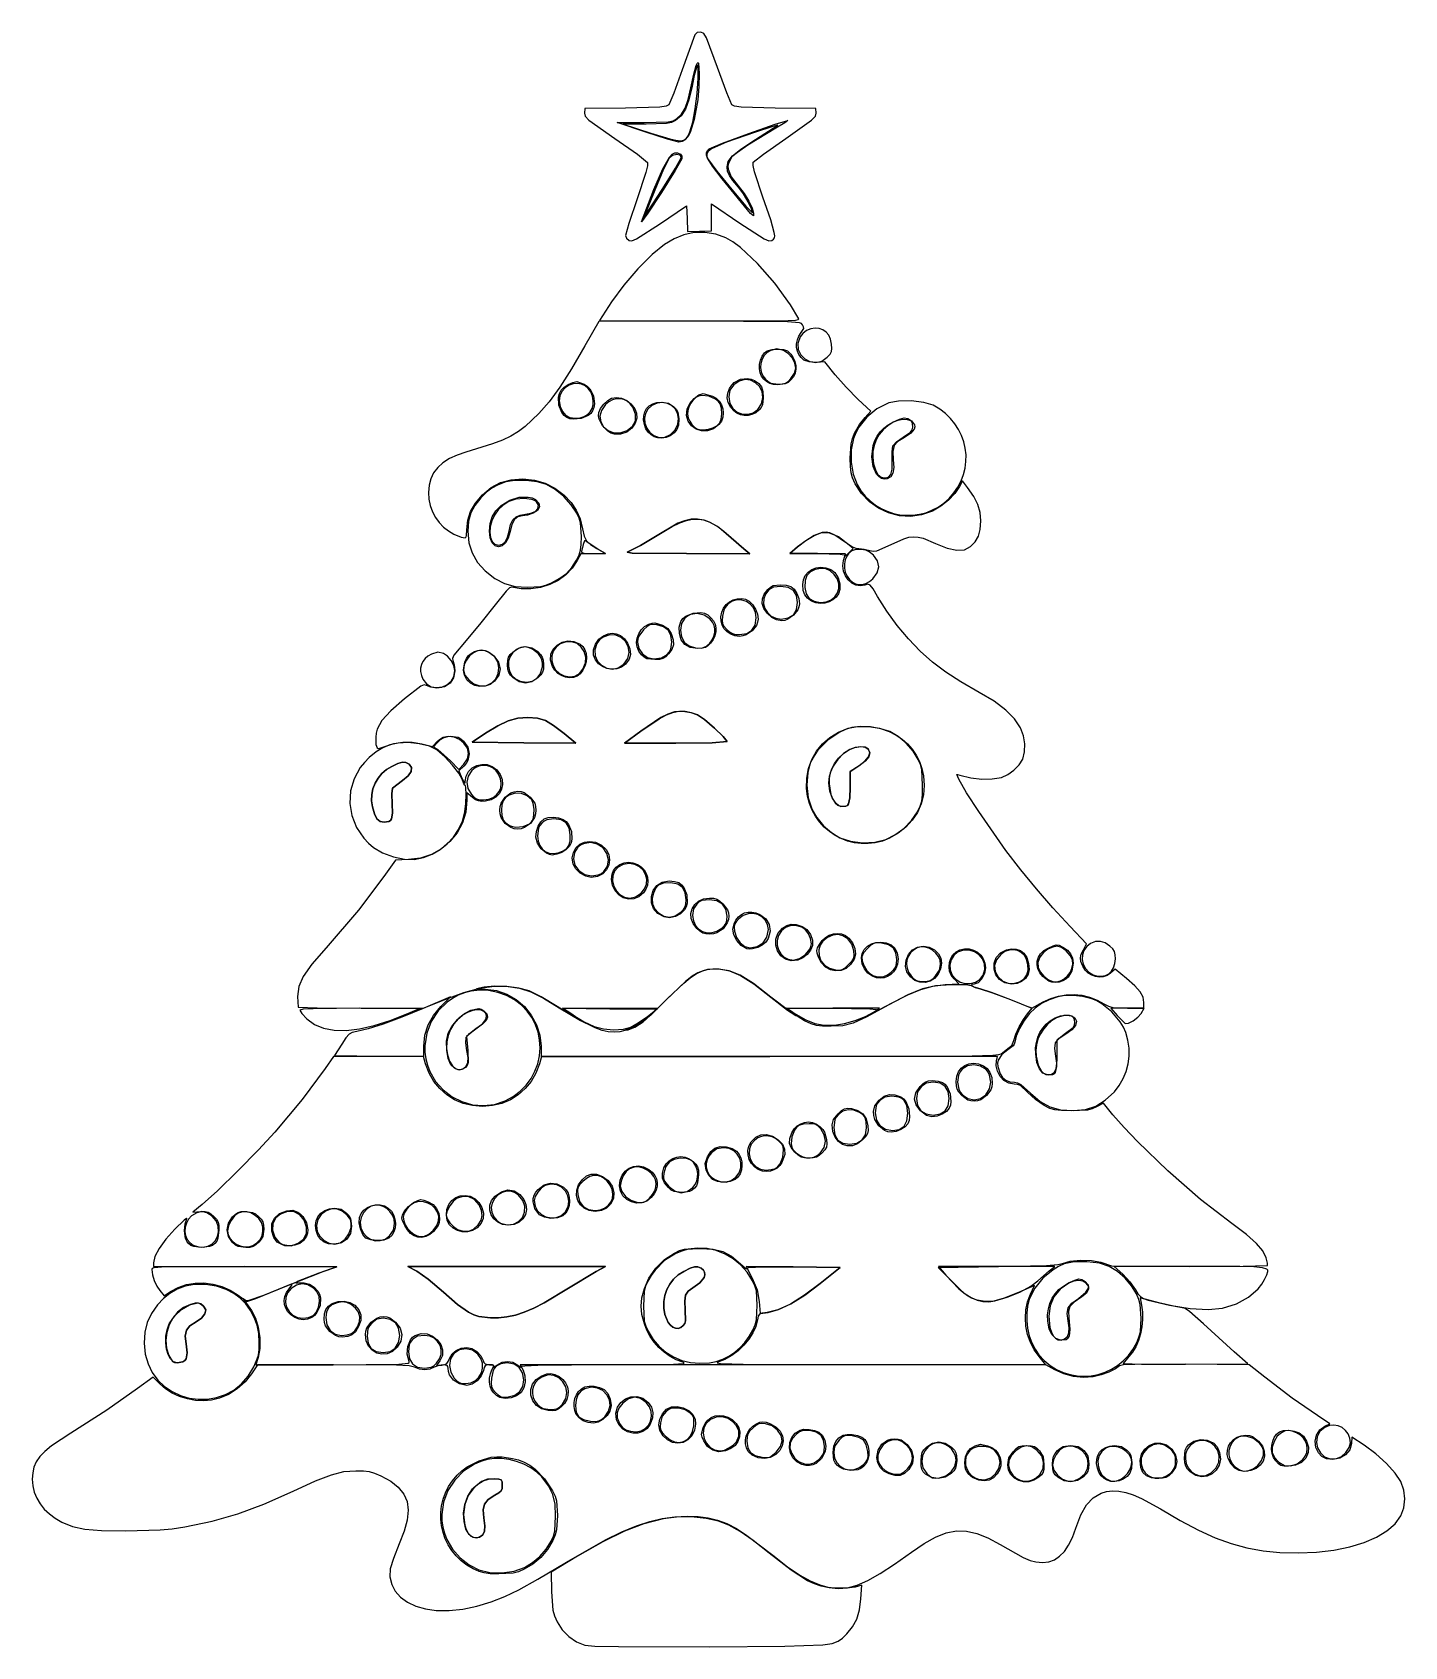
# Model space of a CAD drawing. Extents: x 36 to 317, y 11 to 342.
import ezdxf

# ---------------------------------------------------------------- set-up
doc = ezdxf.new("R2010")
doc.units = 0

msp = doc.modelspace()

# ---------------------------------------------------------------- linework, layer by layer
at = {"layer": 'Layer 1'}
for p, q in [((171.879086, 341.597909), (169.328148, 334.432988)), ((172.357497, 342.050876), (171.879086, 341.597909)), ((173.14944, 342.127076), (172.357497, 342.050876)), ((173.732345, 341.901414), (173.14944, 342.127076)), ((174.317267, 341.002817), (173.732345, 341.901414)), ((176.565389, 334.926877), (174.317267, 341.002817)), ((169.328148, 334.432988), (167.602535, 329.644159)), ((171.681045, 333.541562), (172.210697, 335.302233)), ((172.244917, 334.942399), (171.774002, 333.280198)), ((172.210697, 335.302233), (172.478996, 335.832012)), ((172.473522, 335.380836), (172.244917, 334.942399)), ((172.592888, 335.235999), (172.473522, 335.380836)), ((172.478996, 335.832012), (172.5676, 335.90601)), ((172.5676, 335.90601), (172.633855, 335.831003)), ((172.584995, 332.649342), (172.592888, 335.235999)), ((172.633855, 335.831003), (172.795603, 333.714732)), ((178.45015, 329.749595), (176.565389, 334.926877)), ((170.529098, 328.345269), (171.073341, 330.776797)), ((171.073341, 330.776797), (171.681045, 333.541562)), ((171.774002, 333.280198), (171.259961, 330.742225)), ((172.382693, 329.571332), (172.584995, 332.649342)), ((172.756621, 331.026079), (172.508089, 328.259373)), ((172.795603, 333.714732), (172.756621, 331.026079)), ((167.602535, 329.644159), (166.580713, 327.295584)), ((169.920859, 326.603742), (170.529098, 328.345269)), ((170.70874, 328.27075), (169.991856, 326.376861)), ((171.259961, 330.742225), (170.70874, 328.27075)), ((172.508089, 328.259373), (171.802263, 324.272816)), ((171.991314, 326.475992), (172.382693, 329.571332)), ((179.513908, 327.259953), (178.45015, 329.749595)), ((149.401483, 326.495483), (149.294591, 325.57438)), ((149.294591, 325.57438), (149.420186, 324.954648)), ((157.730924, 326.590028), (149.401483, 326.495483)), ((149.420186, 324.954648), (150.223676, 324.112997)), ((164.754823, 326.770694), (157.730924, 326.590028)), ((166.042683, 326.9682), (164.754823, 326.770694)), ((166.580713, 327.295584), (166.042683, 326.9682)), ((167.461192, 324.01229), (168.156925, 324.415857)), ((169.074617, 324.991105), (167.922328, 324.044029)), ((168.156925, 324.415857), (169.159757, 325.358507)), ((169.991856, 326.376861), (169.074617, 324.991105)), ((169.159757, 325.358507), (169.920859, 326.603742)), ((171.802263, 324.272816), (170.966229, 321.595485)), ((171.469031, 323.734532), (171.991314, 326.475992)), ((180.053101, 326.957038), (179.513908, 327.259953)), ((181.376355, 326.769151), (180.053101, 326.957038)), ((188.333358, 326.590028), (181.376355, 326.769151)), ((196.673735, 326.495483), (188.333358, 326.590028)), ((195.837122, 324.125697), (196.648302, 324.971019)), ((196.648302, 324.971019), (196.779568, 325.586021)), ((196.779568, 325.586021), (196.673735, 326.495483)), ((150.223676, 324.112997), (155.551462, 320.357146)), ((161.85631, 321.639494), (155.966682, 323.673259)), ((155.966682, 323.673259), (161.561741, 323.673259)), ((161.96673, 323.320481), (157.245855, 323.320481)), ((157.245855, 323.320481), (162.916408, 321.469455)), ((161.561741, 323.673259), (166.440749, 323.78897)), ((166.282748, 320.204834), (161.85631, 321.639494)), ((166.086471, 323.44532), (161.96673, 323.320481)), ((162.916408, 321.469455), (166.767454, 320.283013)), ((167.116682, 323.664423), (166.086471, 323.44532)), ((166.440749, 323.78897), (167.461192, 324.01229)), ((167.922328, 324.044029), (167.116682, 323.664423)), ((170.146781, 320.388615), (170.528157, 320.94504)), ((170.966229, 321.595485), (170.479943, 320.704226)), ((170.528157, 320.94504), (170.874022, 321.718163)), ((170.874022, 321.718163), (171.469031, 323.734532)), ((177.563089, 319.392094), (182.959137, 321.400619)), ((184.326505, 321.667716), (178.407171, 319.586552)), ((188.491755, 322.45053), (182.797301, 318.978622)), ((182.959137, 321.400619), (188.328992, 323.291074)), ((184.326505, 320.13031), (188.912619, 323.072478)), ((187.710969, 322.777291), (184.326505, 321.667716)), ((188.659887, 323.049735), (187.710969, 322.777291)), ((188.328992, 323.291074), (190.961201, 324.081423)), ((190.353012, 323.573952), (188.491755, 322.45053)), ((188.912619, 323.072478), (188.659887, 323.049735)), ((190.961201, 324.081423), (190.353012, 323.573952)), ((190.527989, 320.369846), (195.837122, 324.125697)), ((155.551462, 320.357146), (160.137752, 317.14594)), ((168.654695, 319.61102), (166.282748, 320.204834)), ((166.767454, 320.283013), (168.040229, 319.996086)), ((168.040229, 319.996086), (168.977752, 319.916482)), ((169.331952, 319.729415), (168.654695, 319.61102)), ((168.977752, 319.916482), (169.654957, 320.046543)), ((169.937776, 320.088009), (169.331952, 319.729415)), ((169.654957, 320.046543), (170.146781, 320.388615)), ((170.479943, 320.704226), (169.937776, 320.088009)), ((174.324306, 317.466924), (174.505693, 317.881603)), ((174.617155, 317.703956), (174.337601, 317.186746)), ((174.505693, 317.881603), (174.852299, 318.247533)), ((175.326389, 318.23964), (174.617155, 317.703956)), ((174.852299, 318.247533), (177.563089, 319.392094)), ((178.407171, 319.586552), (175.326389, 318.23964)), ((179.59046, 316.800085), (181.36317, 318.196017)), ((182.797301, 318.978622), (180.657437, 317.514543)), ((181.36317, 318.196017), (184.326505, 320.13031)), ((185.943904, 317.159522), (190.527989, 320.369846)), ((160.137752, 317.14594), (162.228491, 315.457412)), ((162.234797, 314.794195), (161.902701, 313.386738)), ((162.228491, 315.457412), (162.234797, 314.794195)), ((165.236276, 309.944903), (167.960252, 314.274768)), ((165.369847, 314.161802), (166.728086, 316.564077)), ((166.640333, 316.34359), (165.501874, 314.066673)), ((167.359272, 316.900881), (166.640333, 316.34359)), ((166.728086, 316.564077), (167.297396, 317.178389)), ((167.297396, 317.178389), (167.835368, 317.457432)), ((168.190792, 317.101446), (167.359272, 316.900881)), ((167.835368, 317.457432), (168.373407, 317.443168)), ((169.263237, 316.210946), (167.887408, 313.790205)), ((167.960252, 314.274768), (169.116834, 316.405679)), ((168.866208, 316.938606), (168.190792, 317.101446)), ((168.373407, 317.443168), (168.942915, 317.177558)), ((169.061412, 316.718821), (168.866208, 316.938606)), ((168.942915, 317.177558), (169.239866, 316.765292)), ((169.116834, 316.405679), (169.061412, 316.718821)), ((169.239866, 316.765292), (169.263237, 316.210946)), ((174.322216, 316.970885), (174.324306, 317.466924)), ((174.5135, 316.360877), (174.322216, 316.970885)), ((174.337601, 317.186746), (174.394408, 316.632984)), ((174.394408, 316.632984), (174.694254, 315.987637)), ((175.532494, 314.668512), (174.5135, 316.360877)), ((174.694254, 315.987637), (176.415039, 313.653305)), ((177.493901, 312.128952), (175.532494, 314.668512)), ((178.505668, 314.559945), (178.730564, 315.676675)), ((178.612576, 313.685078), (178.505668, 314.559945)), ((178.769866, 315.345791), (178.651317, 314.71486)), ((178.651317, 314.71486), (178.708163, 314.049211)), ((178.730564, 315.676675), (179.59046, 316.800085)), ((179.517435, 316.577482), (178.769866, 315.345791)), ((180.657437, 317.514543), (179.517435, 316.577482)), ((183.833448, 314.856041), (183.849549, 315.488809)), ((184.142487, 313.512503), (183.833448, 314.856041)), ((183.849549, 315.488809), (185.943904, 317.159522)), ((161.902701, 313.386738), (160.120643, 307.974638)), ((163.509428, 309.914917), (165.369847, 314.161802)), ((165.501874, 314.066673), (163.688992, 309.775217)), ((167.887408, 313.790205), (165.069104, 309.319604)), ((176.415039, 313.653305), (179.457551, 309.909537)), ((183.310945, 305.029868), (177.493901, 312.128952)), ((178.986019, 312.789176), (178.612576, 313.685078)), ((178.708163, 314.049211), (179.363745, 312.539773)), ((179.705075, 311.73082), (178.986019, 312.789176)), ((179.363745, 312.539773), (180.768033, 310.669509)), ((180.848819, 310.36859), (179.705075, 311.73082)), ((185.828987, 308.357755), (184.142487, 313.512503)), ((160.120643, 307.974638), (158.409361, 302.938467)), ((160.956726, 303.314088), (163.509428, 309.914917)), ((161.395935, 304.048924), (165.236276, 309.944903)), ((163.688992, 309.775217), (161.395935, 304.048924)), ((165.069104, 309.319604), (162.271238, 305.070459)), ((179.457551, 309.909537), (182.377164, 306.491603)), ((180.768033, 310.669509), (181.991263, 309.092966)), ((181.845831, 309.035017), (180.848819, 310.36859)), ((182.820187, 307.423996), (181.845831, 309.035017)), ((181.991263, 309.092966), (182.961386, 307.557302)), ((187.447383, 303.672731), (185.828987, 308.357755)), ((162.271238, 305.070459), (160.956726, 303.314088)), ((164.699701, 302.842071), (170.215385, 306.597393)), ((170.215385, 306.597393), (170.318043, 303.962847)), ((175.330313, 304.198502), (175.330666, 306.949112)), ((175.330666, 306.949112), (181.104584, 303.014579)), ((182.377164, 306.491603), (183.729252, 305.134775)), ((183.528968, 305.976818), (182.820187, 307.423996)), ((182.961386, 307.557302), (183.618441, 306.170333)), ((183.902741, 304.541342), (183.310945, 305.029868)), ((183.729252, 305.134775), (183.528968, 305.976818)), ((183.618441, 306.170333), (183.902466, 305.039878)), ((183.902466, 305.039878), (183.902741, 304.541342)), ((158.409361, 302.938467), (157.695294, 300.490453)), ((159.992408, 299.791026), (164.699701, 302.842071)), ((171.759379, 301.082728), (169.652704, 300.625214)), ((170.318043, 303.962847), (170.420349, 301.328653)), ((170.420349, 301.328653), (172.875331, 301.388273)), ((173.985744, 301.132288), (171.759379, 301.082728)), ((172.875331, 301.388273), (175.330313, 301.448245)), ((176.203973, 300.782525), (173.985744, 301.132288)), ((175.330313, 301.448245), (175.330313, 304.198502)), ((181.104584, 303.014579), (186.078136, 299.779649)), ((188.189645, 301.133743), (187.447383, 303.672731)), ((188.280728, 300.435271), (188.189645, 301.133743)), ((157.695294, 300.490453), (157.912076, 299.94594)), ((157.912076, 299.94594), (158.437891, 299.486094)), ((158.437891, 299.486094), (159.010097, 299.396648)), ((159.010097, 299.396648), (159.992408, 299.791026)), ((165.708293, 298.663063), (163.186813, 296.616972)), ((167.679705, 299.778944), (165.708293, 298.663063)), ((169.652704, 300.625214), (167.679705, 299.778944)), ((178.28624, 300.042072), (176.203973, 300.782525)), ((179.689651, 299.225564), (178.28624, 300.042072)), ((181.270362, 298.040211), (179.689651, 299.225564)), ((184.748824, 294.786738), (181.270362, 298.040211)), ((186.078136, 299.779649), (187.075472, 299.388975)), ((187.075472, 299.388975), (187.666607, 299.501969)), ((187.666607, 299.501969), (187.999808, 299.71288)), ((187.999808, 299.71288), (188.210982, 299.992815)), ((188.210982, 299.992815), (188.280728, 300.435271)), ((163.186813, 296.616972), (160.262636, 293.67487)), ((188.291912, 290.729196), (184.748824, 294.786738)), ((160.262636, 293.67487), (157.349307, 290.285225)), ((157.349307, 290.285225), (154.86037, 286.896505)), ((191.469907, 286.315127), (188.291912, 290.729196)), ((154.86037, 286.896505), (152.355293, 283.103789)), ((193.215805, 283.401534), (191.469907, 286.315127)), ((152.223707, 282.904822), (149.401483, 277.913719)), ((172.864395, 282.916111), (152.223707, 282.904822)), ((152.355293, 283.103789), (172.877801, 283.012772)), ((190.899862, 282.8329), (172.864395, 282.916111)), ((172.877801, 283.012772), (189.550794, 283.027898)), ((189.550794, 283.027898), (192.520347, 283.160559)), ((193.343704, 282.619596), (190.899862, 282.8329)), ((192.520347, 283.160559), (193.091219, 283.266339)), ((193.091219, 283.266339), (193.215805, 283.401534)), ((193.759193, 282.441847), (193.343704, 282.619596)), ((193.712516, 280.601887), (194.199086, 281.454993)), ((193.955933, 282.205969), (193.759193, 282.441847)), ((194.162474, 281.801939), (193.955933, 282.205969)), ((194.199086, 281.454993), (194.162474, 281.801939)), ((195.663474, 281.396465), (194.772262, 281.02381)), ((196.536802, 281.53563), (195.663474, 281.396465)), ((197.365928, 281.45543), (196.536802, 281.53563)), ((198.124535, 281.169992), (197.365928, 281.45543)), ((198.786303, 280.693442), (198.124535, 281.169992)), ((149.401483, 277.913719), (146.631117, 273.165592)), ((192.759266, 277.522268), (192.761138, 278.301406)), ((192.761138, 278.301406), (192.919069, 279.090338)), ((192.919069, 279.090338), (193.235411, 279.86514)), ((193.462044, 279.713592), (193.015426, 278.391278)), ((193.015426, 278.391278), (193.093011, 277.149641)), ((193.235411, 279.86514), (193.712516, 280.601887)), ((194.03963, 280.446224), (193.462044, 279.713592)), ((194.772262, 281.02381), (194.03963, 280.446224)), ((199.324917, 280.039907), (198.786303, 280.693442)), ((199.714057, 279.223511), (199.324917, 280.039907)), ((199.927406, 278.258383), (199.714057, 279.223511)), ((199.995564, 277.342423), (199.927406, 278.258383)), ((185.182344, 274.10795), (185.376086, 274.981417)), ((185.376086, 274.981417), (185.732678, 275.791583)), ((185.669425, 275.130952), (185.411077, 274.301228)), ((186.109539, 275.87803), (185.669425, 275.130952)), ((185.732678, 275.791583), (186.201719, 276.448819)), ((186.723029, 276.498795), (186.109539, 275.87803)), ((186.201719, 276.448819), (186.732804, 276.863499)), ((187.501507, 276.949577), (186.723029, 276.498795)), ((186.732804, 276.863499), (187.730339, 277.146851)), ((188.682784, 277.239208), (187.501507, 276.949577)), ((187.730339, 277.146851), (188.947279, 277.234313)), ((190.085253, 276.89913), (188.682784, 277.239208)), ((188.947279, 277.234313), (190.091063, 277.128165)), ((191.011676, 276.339613), (190.085253, 276.89913)), ((190.091063, 277.128165), (190.869126, 276.830691)), ((190.869126, 276.830691), (191.546522, 276.186154)), ((191.822905, 275.434483), (191.011676, 276.339613)), ((191.546522, 276.186154), (192.062166, 275.462904)), ((192.398192, 274.356449), (191.822905, 275.434483)), ((192.062166, 275.462904), (192.412958, 274.686572)), ((192.412958, 274.686572), (192.595798, 273.882789)), ((192.911101, 276.776847), (192.759266, 277.522268)), ((193.214289, 276.089069), (192.911101, 276.776847)), ((193.093011, 277.149641), (193.59607, 276.062644)), ((193.66648, 275.482856), (193.214289, 276.089069)), ((193.59607, 276.062644), (194.425878, 275.204252)), ((194.26532, 274.982134), (193.66648, 275.482856)), ((195.350421, 274.580628), (194.26532, 274.982134)), ((194.425878, 275.204252), (195.483707, 274.648427)), ((196.841657, 274.50165), (195.350421, 274.580628)), ((195.483707, 274.648427), (196.67083, 274.469134)), ((196.67083, 274.469134), (197.888521, 274.740336)), ((198.546281, 274.591961), (196.841657, 274.50165)), ((197.888521, 274.740336), (199.038053, 275.535995)), ((200.63896, 271.958826), (198.546281, 274.591961)), ((199.038053, 275.535995), (199.609857, 276.161642)), ((199.609857, 276.161642), (199.909371, 276.703646)), ((199.909371, 276.703646), (199.995564, 277.342423)), ((146.631117, 273.165592), (144.238842, 269.417061)), ((185.16195, 273.204286), (185.182344, 274.10795)), ((185.299715, 272.385941), (185.16195, 273.204286)), ((185.586084, 271.663757), (185.299715, 272.385941)), ((185.411077, 274.301228), (185.342881, 273.432528)), ((185.342881, 273.432528), (185.473226, 272.568521)), ((185.473226, 272.568521), (185.810501, 271.752874)), ((186.011505, 271.048571), (185.586084, 271.663757)), ((185.810501, 271.752874), (186.363092, 271.029256)), ((192.105595, 271.563054), (191.585618, 270.905784)), ((191.587382, 271.203176), (192.320102, 272.289115)), ((192.445217, 272.295399), (192.105595, 271.563054)), ((192.320102, 272.289115), (192.616788, 273.278216)), ((192.616788, 273.278216), (192.398192, 274.356449)), ((192.607584, 273.077188), (192.445217, 272.295399)), ((192.595798, 273.882789), (192.607584, 273.077188)), ((202.887831, 269.392455), (200.63896, 271.958826)), ((144.238842, 269.417061), (142.074769, 266.447199)), ((144.004288, 267.361909), (144.178437, 268.120497)), ((144.178437, 268.120497), (144.507747, 268.773947)), ((144.677146, 268.551085), (144.254099, 267.650216)), ((144.507747, 268.773947), (145.117799, 269.385956)), ((145.413328, 269.349328), (144.677146, 268.551085)), ((145.117799, 269.385956), (145.985886, 269.958178)), ((146.194372, 269.858473), (145.413328, 269.349328)), ((145.985886, 269.958178), (146.923824, 270.386401)), ((147.019829, 270.1361), (146.194372, 269.858473)), ((146.923824, 270.386401), (147.743426, 270.566412)), ((147.854737, 270.193444), (147.019829, 270.1361)), ((147.743426, 270.566412), (149.236736, 270.045006)), ((148.664133, 270.041743), (147.854737, 270.193444)), ((149.413055, 269.692232), (148.664133, 270.041743)), ((149.236736, 270.045006), (149.861714, 269.616438)), ((150.066541, 269.156149), (149.413055, 269.692232)), ((149.861714, 269.616438), (150.392365, 269.045205)), ((150.589629, 268.444729), (150.066541, 269.156149)), ((150.392365, 269.045205), (151.126612, 267.613439)), ((150.947356, 267.56921), (150.589629, 268.444729)), ((172.706637, 267.825663), (173.605229, 268.110724)), ((173.605229, 268.110724), (175.531044, 267.594257)), ((178.544209, 267.202409), (178.636736, 268.155736)), ((178.636736, 268.155736), (179.039421, 269.177525)), ((179.070818, 268.781134), (178.858446, 267.405168)), ((179.039421, 269.177525), (179.461896, 269.83161)), ((179.889616, 269.901778), (179.070818, 268.781134)), ((179.461896, 269.83161), (179.981151, 270.36578)), ((180.985478, 270.672605), (179.889616, 269.901778)), ((179.981151, 270.36578), (181.240579, 271.052981)), ((182.147825, 270.959947), (180.985478, 270.672605)), ((181.240579, 271.052981), (182.678866, 271.19633)), ((183.287997, 270.825294), (182.147825, 270.959947)), ((182.678866, 271.19633), (183.421694, 271.050686)), ((184.317333, 270.330139), (183.287997, 270.825294)), ((183.421694, 271.050686), (184.157172, 270.753031)), ((184.157172, 270.753031), (184.997522, 270.190918)), ((185.147173, 269.535971), (184.317333, 270.330139)), ((184.997522, 270.190918), (185.538562, 269.481134)), ((185.688856, 268.504281), (185.147173, 269.535971)), ((185.538562, 269.481134), (185.828116, 268.528)), ((185.853724, 267.296561), (185.688856, 268.504281)), ((185.828116, 268.528), (185.914006, 267.235835)), ((186.566423, 270.551224), (186.011505, 271.048571)), ((186.363092, 271.029256), (186.916419, 270.546006)), ((187.241284, 270.182556), (186.566423, 270.551224)), ((186.916419, 270.546006), (187.467067, 270.246442)), ((188.026534, 269.953406), (187.241284, 270.182556)), ((187.467067, 270.246442), (188.949661, 270.051003)), ((188.912619, 269.874614), (188.026534, 269.953406)), ((190.436576, 270.073625), (188.912619, 269.874614)), ((188.949661, 270.051003), (189.816772, 270.092917)), ((189.816772, 270.092917), (190.453597, 270.258789)), ((191.000828, 270.388518), (190.436576, 270.073625)), ((190.453597, 270.258789), (190.997884, 270.608811)), ((190.997884, 270.608811), (191.587382, 271.203176)), ((191.585618, 270.905784), (191.000828, 270.388518)), ((205.356307, 266.919745), (202.887831, 269.392455)), ((142.074769, 266.447199), (139.989013, 264.03508)), ((144.082914, 265.713597), (144.004288, 267.361909)), ((144.666497, 264.197578), (144.082914, 265.713597)), ((144.254099, 267.650216), (144.139557, 266.630087)), ((144.139557, 266.630087), (144.328888, 265.474061)), ((144.328888, 265.474061), (144.772992, 264.407983)), ((150.475119, 264.369866), (150.860434, 265.031168)), ((150.860434, 265.031168), (151.075817, 265.795508)), ((151.10891, 266.646863), (150.947356, 267.56921)), ((151.245085, 265.262629), (150.978401, 264.563541)), ((151.075817, 265.795508), (151.10891, 266.646863)), ((151.126612, 267.613439), (151.351337, 266.02709)), ((151.351337, 266.02709), (151.245085, 265.262629)), ((152.217357, 264.201238), (152.579473, 265.022621)), ((152.761935, 264.672218), (152.471285, 263.460994)), ((152.579473, 265.022621), (153.242618, 265.90423)), ((153.599541, 265.852945), (152.761935, 264.672218)), ((153.242618, 265.90423), (154.056179, 266.677293)), ((154.309075, 266.434721), (153.599541, 265.852945)), ((154.056179, 266.677293), (154.869542, 267.17304)), ((155.065229, 266.825405), (154.309075, 266.434721)), ((154.869542, 267.17304), (155.833734, 267.330566)), ((155.843716, 267.027416), (155.065229, 266.825405)), ((155.833734, 267.330566), (156.916757, 267.159282)), ((156.620247, 267.043174), (155.843716, 267.027416)), ((157.370535, 266.875095), (156.620247, 267.043174)), ((156.916757, 267.159282), (157.966508, 266.703834)), ((158.070291, 266.525599), (157.370535, 266.875095)), ((157.966508, 266.703834), (158.830886, 266.008873)), ((158.695229, 265.997104), (158.070291, 266.525599)), ((159.221059, 265.292028), (158.695229, 265.997104)), ((158.830886, 266.008873), (159.587038, 265.010208)), ((159.761239, 263.884758), (159.221059, 265.292028)), ((159.587038, 265.010208), (159.973666, 264.065022)), ((161.655957, 264.350535), (162.041695, 265.022946)), ((162.269644, 264.938142), (161.778738, 264.043017)), ((162.041695, 265.022946), (162.5883, 265.572756)), ((163.081156, 265.650803), (162.269644, 264.938142)), ((162.5883, 265.572756), (163.28451, 265.985215)), ((164.188419, 266.137039), (163.081156, 265.650803)), ((163.28451, 265.985215), (164.119064, 266.24557)), ((164.119064, 266.24557), (165.080701, 266.339073)), ((165.271361, 266.275336), (164.188419, 266.137039)), ((165.080701, 266.339073), (166.529516, 266.149455)), ((166.279269, 266.101994), (165.271361, 266.275336)), ((167.16143, 265.653317), (166.279269, 266.101994)), ((166.529516, 266.149455), (167.638342, 265.39892)), ((167.86713, 264.965604), (167.16143, 265.653317)), ((167.638342, 265.39892), (168.125886, 264.863728)), ((168.345656, 264.075159), (167.86713, 264.965604)), ((168.125886, 264.863728), (168.429049, 264.331016)), ((170.201492, 263.618382), (170.359318, 264.967119)), ((170.359318, 264.967119), (170.900722, 266.076689)), ((170.466034, 264.618222), (170.434099, 263.883125)), ((170.654999, 265.344389), (170.466034, 264.618222)), ((170.99853, 266.045264), (170.654999, 265.344389)), ((170.900722, 266.076689), (171.744148, 267.088594)), ((171.494164, 266.704483), (170.99853, 266.045264)), ((172.139436, 267.305685), (171.494164, 266.704483)), ((171.744148, 267.088594), (172.706637, 267.825663)), ((172.663785, 267.581147), (172.139436, 267.305685)), ((173.307457, 267.70757), (172.663785, 267.581147)), ((174.767676, 267.561669), (173.307457, 267.70757)), ((176.14991, 266.964719), (174.767676, 267.561669)), ((175.531044, 267.594257), (176.301704, 267.147505)), ((176.696099, 266.527332), (176.14991, 266.964719)), ((176.301704, 267.147505), (176.916094, 266.540531)), ((177.083973, 266.013459), (176.696099, 266.527332)), ((176.916094, 266.540531), (177.365451, 265.812808)), ((177.352012, 265.108286), (177.083973, 266.013459)), ((177.422243, 263.961614), (177.352012, 265.108286)), ((177.365451, 265.812808), (177.641009, 265.003808)), ((177.641009, 265.003808), (177.734005, 264.153004)), ((178.765875, 266.25821), (178.544209, 267.202409)), ((179.305769, 265.263806), (178.765875, 266.25821)), ((178.858446, 267.405168), (179.086031, 266.09363)), ((179.086031, 266.09363), (179.69851, 265.060644)), ((179.873332, 264.588296), (179.305769, 265.263806)), ((179.69851, 265.060644), (180.590472, 264.328746)), ((183.889137, 264.16493), (184.844914, 264.862733)), ((185.0624, 264.757569), (184.367969, 264.193108)), ((184.844914, 264.862733), (185.553114, 265.9743)), ((185.471391, 265.245059), (185.0624, 264.757569)), ((185.733472, 265.773526), (185.471391, 265.245059)), ((185.553114, 265.9743), (185.853724, 267.296561)), ((185.914006, 267.235835), (185.733472, 265.773526)), ((207.980975, 264.514152), (205.356307, 266.919745)), ((209.197161, 264.960009), (207.135322, 263.275108)), ((211.627994, 266.201137), (209.197161, 264.960009)), ((213.626471, 266.582363), (211.627994, 266.201137)), ((216.226279, 266.604053), (213.626471, 266.582363)), ((218.805186, 266.300107), (216.226279, 266.604053)), ((220.740956, 265.704425), (218.805186, 266.300107)), ((222.060233, 264.920597), (220.740956, 265.704425)), ((223.241434, 264.018486), (222.060233, 264.920597)), ((137.165946, 261.353471), (135.762744, 260.314635)), ((139.989013, 264.03508), (137.165946, 261.353471)), ((145.123545, 263.604354), (144.666497, 264.197578)), ((144.772992, 264.407983), (145.436699, 263.660297)), ((145.677911, 263.182415), (145.123545, 263.604354)), ((145.436699, 263.660297), (146.334696, 263.219859)), ((146.324527, 262.940956), (145.677911, 263.182415)), ((147.059158, 262.839565), (146.324527, 262.940956)), ((146.334696, 263.219859), (147.481665, 263.075524)), ((148.625548, 263.013479), (147.059158, 262.839565)), ((147.481665, 263.075524), (148.423143, 263.164432)), ((148.423143, 263.164432), (149.244116, 263.420474)), ((150.043241, 263.617143), (148.625548, 263.013479)), ((149.244116, 263.420474), (149.932227, 263.827627)), ((149.932227, 263.827627), (150.475119, 264.369866)), ((150.592003, 264.052938), (150.043241, 263.617143)), ((150.978401, 264.563541), (150.592003, 264.052938)), ((152.16837, 263.530392), (152.217357, 264.201238)), ((152.291523, 262.833584), (152.16837, 263.530392)), ((152.96679, 261.482466), (152.291523, 262.833584)), ((152.471285, 263.460994), (152.653273, 262.308136)), ((152.653273, 262.308136), (153.233578, 261.302505)), ((154.068234, 260.388656), (152.96679, 261.482466)), ((158.0516, 260.529525), (159.151705, 261.402402)), ((159.701189, 262.047881), (158.997524, 261.006172)), ((159.151705, 261.402402), (159.729853, 262.554515)), ((160.00648, 263.101513), (159.701189, 262.047881)), ((159.729853, 262.554515), (159.761239, 263.884758)), ((159.973666, 264.065022), (160.00648, 263.101513)), ((161.412127, 262.69691), (161.442347, 263.570273)), ((161.576557, 261.745198), (161.412127, 262.69691)), ((161.442347, 263.570273), (161.655957, 264.350535)), ((161.900277, 260.889666), (161.576557, 261.745198)), ((161.778738, 264.043017), (161.59097, 263.041398)), ((161.59097, 263.041398), (161.688873, 262.009252)), ((161.688873, 262.009252), (162.054981, 261.022549)), ((167.855493, 260.655489), (168.418334, 261.831276)), ((168.540158, 261.660305), (168.247545, 260.730035)), ((168.546295, 263.018282), (168.345656, 264.075159)), ((168.418334, 261.831276), (168.546295, 263.018282)), ((168.429049, 264.331016), (168.627884, 262.90619)), ((168.627884, 262.90619), (168.540158, 261.660305)), ((170.513753, 262.44334), (170.201492, 263.618382)), ((170.434099, 263.883125), (170.561659, 263.155461)), ((171.19915, 261.490275), (170.513753, 262.44334)), ((170.561659, 263.155461), (170.851176, 262.451593)), ((170.851176, 262.451593), (171.305116, 261.787884)), ((172.160735, 260.80747), (171.19915, 261.490275)), ((171.305116, 261.787884), (171.818998, 261.248288)), ((175.614255, 261.055649), (176.388719, 261.48805)), ((176.829972, 261.744492), (175.733127, 260.863435)), ((176.388719, 261.48805), (176.995073, 262.082806)), ((177.337251, 262.483874), (176.829972, 261.744492)), ((176.995073, 262.082806), (177.301113, 262.858201)), ((177.301113, 262.858201), (177.422243, 263.961614)), ((177.635673, 263.299868), (177.337251, 262.483874)), ((177.734005, 264.153004), (177.635673, 263.299868)), ((180.534946, 264.083278), (179.873332, 264.588296)), ((181.265303, 263.750967), (180.534946, 264.083278)), ((180.590472, 264.328746), (181.656505, 263.920471)), ((182.039092, 263.593578), (181.265303, 263.750967)), ((181.656505, 263.920471), (182.791197, 263.858354)), ((182.831006, 263.613328), (182.039092, 263.593578)), ((182.791197, 263.858354), (183.889137, 264.16493)), ((183.615735, 263.812433), (182.831006, 263.613328)), ((184.367969, 264.193108), (183.615735, 263.812433)), ((204.639815, 259.99683), (205.639764, 261.745727)), ((207.135322, 263.275108), (205.516066, 261.221245)), ((205.639764, 261.745727), (206.765655, 263.225807)), ((206.765655, 263.225807), (207.980975, 264.514152)), ((211.421486, 261.522411), (210.454622, 260.673596)), ((210.605252, 261.022846), (211.475545, 261.696289)), ((212.548745, 262.232737), (211.421486, 261.522411)), ((211.475545, 261.696289), (212.470428, 262.272601)), ((212.470428, 262.272601), (213.820736, 262.883976)), ((213.503814, 262.599725), (212.548745, 262.232737)), ((214.529593, 262.776015), (213.503814, 262.599725)), ((213.820736, 262.883976), (214.777376, 263.121561)), ((215.475998, 262.750163), (214.529593, 262.776015)), ((214.777376, 263.121561), (215.529692, 262.99799)), ((216.192942, 262.510726), (215.475998, 262.750163)), ((215.529692, 262.99799), (216.267025, 262.525895)), ((216.49342, 262.008679), (216.192942, 262.510726)), ((216.267025, 262.525895), (216.879117, 261.714473)), ((216.54572, 261.2058), (216.49342, 262.008679)), ((216.879117, 261.714473), (216.937447, 261.28416)), ((224.282238, 263.011762), (223.241434, 264.018486)), ((225.180325, 261.914096), (224.282238, 263.011762)), ((225.933375, 260.739156), (225.180325, 261.914096)), ((132.494668, 258.588181), (130.438458, 257.799475)), ((134.237541, 259.409719), (132.494668, 258.588181)), ((135.762744, 260.314635), (134.237541, 259.409719)), ((153.233578, 261.302505), (154.137882, 260.532966)), ((154.72411, 260.013482), (154.068234, 260.388656)), ((154.137882, 260.532966), (155.291867, 260.088381)), ((155.420934, 259.792924), (154.72411, 260.013482)), ((155.291867, 260.088381), (156.621212, 260.057613)), ((156.704236, 259.797995), (155.420934, 259.792924)), ((156.621212, 260.057613), (158.0516, 260.529525)), ((157.947486, 260.229311), (156.704236, 259.797995)), ((158.997524, 261.006172), (157.947486, 260.229311)), ((162.359868, 260.180506), (161.900277, 260.889666)), ((162.054981, 261.022549), (162.671828, 260.157256)), ((162.935694, 259.626144), (162.359868, 260.180506)), ((162.671828, 260.157256), (163.521947, 259.489342)), ((163.608118, 259.235006), (162.935694, 259.626144)), ((163.521947, 259.489342), (164.58787, 259.094777)), ((164.357502, 259.015516), (163.608118, 259.235006)), ((165.16421, 258.9761), (164.357502, 259.015516)), ((164.58787, 259.094777), (165.762891, 259.160504)), ((166.008605, 259.125183), (165.16421, 258.9761)), ((165.762891, 259.160504), (166.911222, 259.722986)), ((166.87105, 259.471191), (166.008605, 259.125183)), ((167.705893, 260.029093), (166.87105, 259.471191)), ((166.911222, 259.722986), (167.855493, 260.655489)), ((168.247545, 260.730035), (167.705893, 260.029093)), ((171.818998, 261.248288), (172.314987, 260.916258)), ((173.301559, 260.443206), (172.160735, 260.80747)), ((172.314987, 260.916258), (172.885126, 260.748666)), ((172.885126, 260.748666), (173.621457, 260.702386)), ((174.524673, 260.445768), (173.301559, 260.443206)), ((173.621457, 260.702386), (174.686797, 260.791722)), ((175.733127, 260.863435), (174.524673, 260.445768)), ((174.686797, 260.791722), (175.614255, 261.055649)), ((203.896776, 257.829979), (204.173476, 258.883639)), ((204.412979, 258.873232), (203.954858, 256.579343)), ((204.173476, 258.883639), (204.639815, 259.99683)), ((204.895402, 260.079332), (204.412979, 258.873232)), ((205.516066, 261.221245), (204.895402, 260.079332)), ((208.419671, 257.439206), (208.766759, 258.460452)), ((209.037369, 258.635063), (208.604625, 257.482626)), ((208.766759, 258.460452), (209.248375, 259.400856)), ((209.656976, 259.704933), (209.037369, 258.635063)), ((209.248375, 259.400856), (209.862034, 260.256344)), ((210.454622, 260.673596), (209.656976, 259.704933)), ((209.862034, 260.256344), (210.605252, 261.022846)), ((212.486656, 257.367928), (213.200282, 258.187652)), ((213.496307, 258.311257), (212.745772, 257.443776)), ((213.200282, 258.187652), (214.578277, 259.144166)), ((214.848505, 259.118413), (213.496307, 258.311257)), ((214.578277, 259.144166), (216.075423, 260.188741)), ((216.150542, 259.964363), (214.848505, 259.118413)), ((216.075423, 260.188741), (216.404945, 260.665091)), ((216.833851, 260.845173), (216.150542, 259.964363)), ((216.404945, 260.665091), (216.54572, 261.2058)), ((216.937447, 261.28416), (216.833851, 260.845173)), ((226.539067, 259.500614), (225.933375, 260.739156)), ((226.995082, 258.212139), (226.539067, 259.500614)), ((227.299099, 256.887401), (226.995082, 258.212139)), ((121.640671, 254.782722), (120.323187, 253.933373)), ((123.200506, 255.510816), (121.640671, 254.782722)), ((125.003357, 256.118389), (123.200506, 255.510816)), ((130.438458, 257.799475), (125.003357, 256.118389)), ((203.731059, 254.881549), (203.896776, 257.829979)), ((203.76508, 253.133192), (203.731059, 254.881549)), ((203.954858, 256.579343), (203.940477, 254.043393)), ((208.13902, 255.170474), (208.419671, 257.439206)), ((208.401966, 253.165758), (208.13902, 255.170474)), ((208.367565, 256.266263), (208.335012, 255.004615)), ((208.335012, 255.004615), (208.515787, 253.716323)), ((208.604625, 257.482626), (208.367565, 256.266263)), ((212.33355, 254.24161), (212.34237, 256.151506)), ((212.34237, 256.151506), (212.486656, 257.367928)), ((212.745772, 257.443776), (212.474397, 256.27123)), ((212.474397, 256.27123), (212.559681, 254.548879)), ((227.448797, 255.54007), (227.299099, 256.887401)), ((227.441857, 254.183815), (227.448797, 255.54007)), ((118.412606, 251.867989), (117.818178, 250.65049)), ((119.247387, 252.96204), (118.412606, 251.867989)), ((120.323187, 253.933373), (119.247387, 252.96204)), ((203.907448, 251.893167), (203.76508, 253.133192)), ((204.222589, 250.838085), (203.907448, 251.893167)), ((203.940477, 254.043393), (204.346056, 251.569686)), ((204.346056, 251.569686), (205.147815, 249.462526)), ((209.10594, 251.624262), (208.401966, 253.165758)), ((208.515787, 253.716323), (208.901368, 252.449508)), ((208.901368, 252.449508), (209.409418, 251.546033)), ((209.583532, 251.083589), (209.10594, 251.624262)), ((209.409418, 251.546033), (210.04083, 251.004772)), ((211.58673, 250.990705), (212.077786, 251.552295)), ((212.469855, 251.825698), (212.03903, 251.072748)), ((212.077786, 251.552295), (212.312461, 252.60429)), ((212.312461, 252.60429), (212.33355, 254.24161)), ((212.637617, 252.96613), (212.469855, 251.825698)), ((212.559681, 254.548879), (212.637617, 252.96613)), ((226.458001, 250.198215), (226.948779, 251.499218)), ((226.948779, 251.499218), (227.275957, 252.832308)), ((227.275957, 252.832308), (227.441857, 254.183815)), ((117.463439, 249.308809), (117.347721, 247.842217)), ((117.818178, 250.65049), (117.463439, 249.308809)), ((128.388614, 247.328572), (130.199468, 248.869098)), ((130.354866, 248.740081), (129.23317, 247.893066)), ((130.199468, 248.869098), (132.09393, 249.891504)), ((131.617916, 249.410684), (130.354866, 248.740081)), ((133.173695, 250.001218), (131.617916, 249.410684)), ((132.09393, 249.891504), (134.213949, 250.451683)), ((135.013454, 250.320592), (133.173695, 250.001218)), ((134.213949, 250.451683), (136.701475, 250.605527)), ((137.306313, 250.318101), (135.013454, 250.320592)), ((136.701475, 250.605527), (139.0685, 250.383045)), ((139.628276, 250.02126), (137.306313, 250.318101)), ((139.0685, 250.383045), (141.238509, 249.761505)), ((141.555348, 249.457587), (139.628276, 250.02126)), ((141.238509, 249.761505), (143.249966, 248.725628)), ((143.288761, 248.452104), (141.555348, 249.457587)), ((143.249966, 248.725628), (145.141336, 247.260133)), ((145.043572, 247.002782), (143.288761, 248.452104)), ((204.774929, 249.64456), (204.222589, 250.838085)), ((206.059286, 247.624699), (204.774929, 249.64456)), ((205.147815, 249.462526), (205.930238, 248.206219)), ((205.930238, 248.206219), (206.828599, 247.084231)), ((210.123644, 250.726364), (209.583532, 251.083589)), ((210.04083, 251.004772), (210.796497, 250.824602)), ((210.710364, 250.575134), (210.123644, 250.726364)), ((211.32778, 250.652446), (210.710364, 250.575134)), ((210.796497, 250.824602), (211.58673, 250.990705)), ((212.03903, 251.072748), (211.32778, 250.652446)), ((224.976367, 247.74715), (225.801304, 248.942969)), ((226.138812, 249.076587), (225.180038, 247.64137)), ((225.801304, 248.942969), (226.458001, 250.198215)), ((226.717015, 250.19454), (226.138812, 249.076587)), ((227.788049, 248.833876), (226.717015, 250.19454)), ((229.04906, 247.052463), (227.788049, 248.833876)), ((117.347721, 247.842217), (117.443953, 246.464825)), ((117.443953, 246.464825), (117.719577, 245.143438)), ((117.719577, 245.143438), (118.164509, 243.894505)), ((125.985843, 243.973389), (126.966169, 245.673205)), ((126.816624, 245.196558), (126.00454, 243.677232)), ((128.101453, 246.773299), (126.816624, 245.196558)), ((126.966169, 245.673205), (128.388614, 247.328572)), ((129.23317, 247.893066), (128.101453, 246.773299)), ((131.170985, 244.113469), (132.249417, 245.202732)), ((132.669575, 245.259794), (131.597483, 244.256934)), ((132.249417, 245.202732), (133.997393, 246.26256)), ((133.787176, 246.008124), (132.669575, 245.259794)), ((135.273545, 246.461934), (133.787176, 246.008124)), ((133.997393, 246.26256), (135.948338, 246.848221)), ((136.975187, 246.593515), (135.273545, 246.461934)), ((135.948338, 246.848221), (137.804628, 246.909147)), ((138.510339, 246.409117), (136.975187, 246.593515)), ((137.804628, 246.909147), (138.604271, 246.727031)), ((139.096181, 246.200379), (138.510339, 246.409117)), ((138.604271, 246.727031), (139.268641, 246.394769)), ((139.497241, 245.914991), (139.096181, 246.200379)), ((139.268641, 246.394769), (139.93081, 245.673933)), ((139.857124, 245.214037), (139.497241, 245.914991)), ((140.066757, 244.889465), (139.693843, 244.152622)), ((139.742113, 244.533291), (139.857124, 245.214037)), ((139.93081, 245.673933), (140.066757, 244.889465)), ((146.601467, 245.316392), (145.043572, 247.002782)), ((145.141336, 247.260133), (146.567656, 245.774331)), ((146.567656, 245.774331), (147.627759, 244.218217)), ((147.744132, 243.599709), (146.601467, 245.316392)), ((207.668761, 245.93565), (206.059286, 247.624699)), ((206.828599, 247.084231), (207.829328, 246.098606)), ((209.539175, 244.60025), (207.668761, 245.93565)), ((207.829328, 246.098606), (208.918858, 245.251388)), ((208.918858, 245.251388), (210.083621, 244.54462)), ((220.481917, 244.191947), (221.713206, 244.841204)), ((222.273346, 245.011047), (220.558922, 244.027275)), ((221.713206, 244.841204), (222.884046, 245.651349)), ((223.852634, 246.250968), (222.273346, 245.011047)), ((222.884046, 245.651349), (223.980869, 246.624427)), ((225.180038, 247.64137), (223.852634, 246.250968)), ((223.980869, 246.624427), (224.976367, 247.74715)), ((229.885182, 245.408798), (229.04906, 247.052463)), ((230.348837, 243.770492), (229.885182, 245.408798)), ((118.164509, 243.894505), (118.768667, 242.734476)), ((118.768667, 242.734476), (119.521967, 241.679802)), ((119.521967, 241.679802), (120.414327, 240.746931)), ((125.23619, 240.178468), (125.418797, 242.163638)), ((125.418797, 242.163638), (125.985843, 243.973389)), ((125.575838, 241.984206), (125.441154, 239.886367)), ((126.00454, 243.677232), (125.575838, 241.984206)), ((129.822304, 239.923409), (129.968475, 241.497852)), ((129.968475, 241.497852), (130.414354, 242.886524)), ((130.313806, 242.023133), (130.00654, 240.825241)), ((130.843579, 243.192367), (130.313806, 242.023133)), ((130.414354, 242.886524), (131.170985, 244.113469)), ((131.597483, 244.256934), (130.843579, 243.192367)), ((134.160608, 241.251695), (134.632653, 242.235957)), ((134.947242, 242.297429), (134.427639, 241.301955)), ((134.632653, 242.235957), (135.29103, 242.876657)), ((135.661778, 242.876183), (134.947242, 242.297429)), ((135.29103, 242.876657), (136.160314, 243.209183)), ((136.591055, 243.063486), (135.661778, 242.876183)), ((136.160314, 243.209183), (138.291798, 243.621228)), ((137.667381, 243.213637), (136.591055, 243.063486)), ((138.829432, 243.574661), (137.667381, 243.213637)), ((138.291798, 243.621228), (139.203305, 243.969955)), ((139.693843, 244.152622), (138.829432, 243.574661)), ((139.203305, 243.969955), (139.742113, 244.533291)), ((147.627759, 244.218217), (148.390008, 242.467765)), ((148.213707, 242.580869), (147.744132, 243.599709)), ((148.495593, 241.601883), (148.213707, 242.580869)), ((148.390008, 242.467765), (148.922763, 240.398954)), ((148.678994, 238.83015), (148.495593, 241.601883)), ((168.441264, 241.524668), (163.502372, 238.646705)), ((167.26142, 240.883704), (168.808098, 241.613881)), ((169.82375, 242.066138), (168.441264, 241.524668)), ((168.808098, 241.613881), (170.186898, 242.100402)), ((171.146394, 242.361281), (169.82375, 242.066138)), ((170.186898, 242.100402), (171.438334, 242.354685)), ((172.4368, 242.402556), (171.146394, 242.361281)), ((171.438334, 242.354685), (172.60292, 242.388148)), ((173.722572, 242.182423), (172.4368, 242.402556)), ((172.60292, 242.388148), (173.721171, 242.212209)), ((173.721171, 242.212209), (174.833602, 241.838288)), ((175.031313, 241.69334), (173.722572, 242.182423)), ((174.833602, 241.838288), (176.822961, 240.70834)), ((176.390626, 240.927768), (175.031313, 241.69334)), ((211.606343, 243.641336), (209.539175, 244.60025)), ((210.083621, 244.54462), (211.310048, 243.980346)), ((211.310048, 243.980346), (212.584571, 243.56061)), ((213.806084, 243.081745), (211.606343, 243.641336)), ((212.584571, 243.56061), (213.893623, 243.287456)), ((216.074215, 242.944313), (213.806084, 243.081745)), ((213.893623, 243.287456), (215.223635, 243.162928)), ((215.223635, 243.162928), (216.561038, 243.189069)), ((218.346556, 243.251878), (216.074215, 242.944313)), ((216.561038, 243.189069), (217.892265, 243.367923)), ((217.892265, 243.367923), (219.203748, 243.701535)), ((220.558922, 244.027275), (218.346556, 243.251878)), ((219.203748, 243.701535), (220.481917, 244.191947)), ((230.492445, 242.005152), (230.348837, 243.770492)), ((230.373713, 240.272103), (230.492445, 242.005152)), ((120.414327, 240.746931), (121.435662, 239.952313)), ((121.435662, 239.952313), (122.575891, 239.312398)), ((122.575891, 239.312398), (124.047946, 238.677237)), ((124.047946, 238.677237), (124.845047, 238.565258)), ((124.845047, 238.565258), (125.054694, 238.726369)), ((125.054694, 238.726369), (125.172646, 239.043366)), ((125.172646, 239.043366), (125.23619, 240.178468)), ((125.441154, 239.886367), (125.642006, 237.553198)), ((129.978084, 238.536126), (129.822304, 239.923409)), ((130.00654, 240.825241), (129.920156, 239.674701)), ((129.920156, 239.674701), (130.053028, 238.647523)), ((130.394449, 237.540989), (129.978084, 238.536126)), ((130.053028, 238.647523), (130.403533, 237.819717)), ((133.106888, 237.781517), (133.557865, 238.664675)), ((133.708947, 238.484532), (133.13656, 237.503065)), ((133.557865, 238.664675), (133.850323, 239.888484)), ((134.083157, 239.864495), (133.708947, 238.484532)), ((133.850323, 239.888484), (134.160608, 241.251695)), ((134.427639, 241.301955), (134.083157, 239.864495)), ((148.656129, 237.173791), (148.678994, 238.83015)), ((148.922763, 240.398954), (149.268894, 238.878806)), ((149.268894, 238.878806), (149.721453, 237.904064)), ((160.800931, 237.012682), (163.502372, 238.646705)), ((163.502372, 238.646705), (160.800931, 237.012682)), ((163.502372, 238.646705), (167.26142, 240.883704)), ((177.828116, 239.878165), (176.390626, 240.927768)), ((176.822961, 240.70834), (179.371385, 238.536991)), ((179.371385, 238.536991), (177.828116, 239.878165)), ((179.371385, 238.536991), (181.977709, 236.27251)), ((181.977709, 236.27251), (179.371385, 238.536991)), ((196.319899, 239.01042), (194.608617, 237.967961)), ((194.625241, 237.977001), (196.376696, 239.030175)), ((198.000279, 239.626072), (196.319899, 239.01042)), ((196.376696, 239.030175), (197.921599, 239.611564)), ((197.921599, 239.611564), (199.314102, 239.630251)), ((198.77962, 239.682243), (198.000279, 239.626072)), ((199.566426, 239.557578), (198.77962, 239.682243)), ((199.314102, 239.630251), (200.77963, 239.041188)), ((201.306537, 238.726555), (199.566426, 239.557578)), ((200.77963, 239.041188), (202.543608, 237.799333)), ((203.508809, 237.054618), (201.306537, 238.726555)), ((212.119414, 237.208077), (214.706666, 238.372035)), ((214.706666, 238.372035), (215.74038, 238.672013)), ((215.74038, 238.672013), (216.696885, 238.786229)), ((216.696885, 238.786229), (217.648231, 238.716361)), ((217.648231, 238.716361), (218.666467, 238.464088)), ((218.666467, 238.464088), (221.191806, 237.419038)), ((229.344087, 237.704265), (229.999262, 238.859298)), ((229.999262, 238.859298), (230.373713, 240.272103)), ((125.642006, 237.553198), (126.289144, 235.444495)), ((126.289144, 235.444495), (127.395467, 233.53046)), ((130.99494, 236.939056), (130.394449, 237.540989)), ((130.403533, 237.819717), (130.970046, 237.267292)), ((130.970046, 237.267292), (131.750941, 237.06626)), ((131.703096, 236.731385), (130.99494, 236.939056)), ((132.442456, 236.919036), (131.703096, 236.731385)), ((131.750941, 237.06626), (132.502783, 237.246287)), ((133.13656, 237.503065), (132.442456, 236.919036)), ((132.502783, 237.246287), (133.106888, 237.781517)), ((147.653821, 233.950172), (148.208895, 235.044952)), ((148.534002, 235.30237), (147.824213, 233.911014)), ((148.208895, 235.044952), (148.521214, 236.015775)), ((148.521214, 236.015775), (148.656129, 237.173791)), ((151.084234, 235.305545), (148.534002, 235.30237)), ((149.036005, 237.193966), (148.677583, 235.743343)), ((148.677583, 235.743343), (148.748188, 235.537585)), ((148.748188, 235.537585), (149.141882, 235.401942)), ((149.317742, 237.960729), (149.036005, 237.193966)), ((149.141882, 235.401942), (151.088115, 235.306603)), ((149.527188, 237.928483), (149.317742, 237.960729)), ((149.859036, 237.662808), (149.527188, 237.928483)), ((149.721453, 237.904064), (150.507387, 237.159708)), ((152.047318, 236.216418), (149.859036, 237.662808)), ((150.507387, 237.159708), (151.853643, 236.330718)), ((153.634819, 235.309073), (151.084234, 235.305545)), ((151.088115, 235.306603), (153.634819, 235.310837)), ((151.853643, 236.330718), (153.634819, 235.309073)), ((153.634819, 235.310837), (152.047318, 236.216418)), ((158.065622, 235.604006), (158.7501, 235.96524)), ((158.7501, 235.96524), (158.065622, 235.604006)), ((159.053313, 235.414818), (158.065622, 235.604006)), ((158.065622, 235.604006), (159.053313, 235.414818)), ((158.7501, 235.96524), (160.800931, 237.012682)), ((160.800931, 237.012682), (158.7501, 235.96524)), ((170.175874, 235.318951), (159.053313, 235.414818)), ((159.053313, 235.414818), (170.175874, 235.318951)), ((183.188796, 235.30237), (170.175874, 235.318951)), ((170.175874, 235.318951), (183.188796, 235.30237)), ((181.977709, 236.27251), (183.188796, 235.30237)), ((183.188796, 235.30237), (181.977709, 236.27251)), ((191.382065, 235.323537), (192.969566, 236.721949)), ((192.969566, 236.719126), (191.382065, 235.323537)), ((197.065671, 235.312953), (191.382065, 235.323537)), ((191.382065, 235.323537), (197.135521, 235.312953)), ((192.969566, 236.721949), (194.625241, 237.977001)), ((194.608617, 237.967961), (192.969566, 236.719126)), ((202.749278, 235.30237), (197.065671, 235.312953)), ((197.135521, 235.312953), (201.64764, 235.213382)), ((201.64764, 235.213382), (202.490658, 235.076316)), ((202.373569, 233.894786), (202.749278, 235.30237)), ((202.490658, 235.076316), (202.630744, 234.861398)), ((202.543608, 237.799333), (204.191919, 236.70087)), ((202.630744, 234.861398), (202.608497, 234.766318)), ((202.738518, 234.83366), (203.359584, 235.386684)), ((203.469298, 235.398882), (203.026964, 234.778725)), ((203.359584, 235.386684), (204.346656, 236.35259)), ((204.03334, 235.857023), (203.469298, 235.398882)), ((204.346656, 236.35259), (203.508809, 237.054618)), ((204.70649, 236.11129), (204.03334, 235.857023)), ((204.191919, 236.70087), (204.868454, 236.443309)), ((205.963085, 236.134926), (204.70649, 236.11129)), ((204.868454, 236.443309), (205.486482, 236.360704)), ((205.486482, 236.360704), (206.618679, 236.245787)), ((206.960389, 236.007926), (205.963085, 236.134926)), ((206.618679, 236.245787), (207.74532, 235.969473)), ((207.635694, 235.705066), (206.960389, 236.007926)), ((208.518962, 234.976756), (207.635694, 235.705066)), ((207.74532, 235.969473), (208.443655, 235.804875)), ((208.443655, 235.804875), (209.207673, 235.900461)), ((209.346596, 233.818591), (208.518962, 234.976756)), ((209.207673, 235.900461), (212.119414, 237.208077)), ((221.191806, 237.419038), (223.595034, 236.449797)), ((223.595034, 236.449797), (225.549364, 236.018553)), ((225.549364, 236.018553), (227.122759, 236.118924)), ((227.122759, 236.118924), (228.383186, 236.744526)), ((228.383186, 236.744526), (229.344087, 237.704265)), ((127.395467, 233.53046), (128.973873, 231.781293)), ((128.973873, 231.781293), (130.92043, 230.240838)), ((146.804194, 232.33343), (145.490322, 230.968806)), ((145.606782, 231.268354), (146.698283, 232.460005)), ((146.698283, 232.460005), (147.653821, 233.950172)), ((147.824213, 233.911014), (146.804194, 232.33343)), ((195.566111, 231.602864), (194.873862, 230.839993)), ((195.113658, 231.514399), (195.860538, 232.050947)), ((196.587304, 232.077274), (195.566111, 231.602864)), ((195.860538, 232.050947), (196.738899, 232.396318)), ((197.715852, 232.272487), (196.587304, 232.077274)), ((196.738899, 232.396318), (197.712143, 232.530654)), ((197.712143, 232.530654), (198.743669, 232.4341)), ((198.710322, 232.170539), (197.715852, 232.272487)), ((199.612982, 231.760021), (198.710322, 232.170539)), ((198.743669, 232.4341), (199.796879, 232.086799)), ((200.466098, 231.029523), (199.612982, 231.760021)), ((199.796879, 232.086799), (200.615743, 231.413671)), ((202.236691, 232.80369), (202.373569, 233.894786)), ((202.380603, 231.746809), (202.236691, 232.80369)), ((202.762805, 230.77294), (202.380603, 231.746809)), ((202.557824, 233.219795), (202.55622, 232.364738)), ((202.55622, 232.364738), (202.726727, 231.515096)), ((202.718939, 234.038411), (202.557824, 233.219795)), ((202.608497, 234.766318), (202.738518, 234.83366)), ((203.026964, 234.778725), (202.718939, 234.038411)), ((209.261168, 231.370499), (209.593568, 232.604633)), ((209.593568, 232.604633), (209.346596, 233.818591)), ((130.92043, 230.240838), (132.922914, 229.199355)), ((132.922914, 229.199355), (135.103264, 228.609317)), ((133.969926, 228.288956), (133.273708, 227.636063)), ((134.386546, 228.451774), (133.969926, 228.288956)), ((136.357147, 228.089184), (134.386546, 228.451774)), ((135.103264, 228.609317), (137.58342, 228.423199)), ((137.58342, 228.423199), (140.382669, 228.595355)), ((140.312439, 228.366725), (138.350007, 228.067968)), ((142.191759, 228.964052), (140.312439, 228.366725)), ((140.382669, 228.595355), (141.420856, 228.873851)), ((141.420856, 228.873851), (142.522312, 229.336894)), ((143.935282, 229.838546), (142.191759, 228.964052)), ((142.522312, 229.336894), (144.255924, 230.264292)), ((145.490322, 230.968806), (143.935282, 229.838546)), ((144.255924, 230.264292), (145.606782, 231.268354)), ((186.886968, 227.982227), (187.409217, 228.458703)), ((188.028469, 228.435017), (187.043248, 227.884154)), ((187.409217, 228.458703), (187.935733, 228.756089)), ((187.935733, 228.756089), (189.35465, 228.952366)), ((189.524336, 228.599588), (188.028469, 228.435017)), ((189.35465, 228.952366), (190.644847, 228.845695)), ((191.042092, 228.397463), (189.524336, 228.599588)), ((190.644847, 228.845695), (191.577857, 228.589005)), ((192.117563, 227.786655), (191.042092, 228.397463)), ((191.577857, 228.589005), (192.2356, 228.022151)), ((194.0279, 228.956247), (194.16074, 229.947192)), ((194.11761, 227.757055), (194.0279, 228.956247)), ((194.16074, 229.947192), (194.534859, 230.806529)), ((194.50361, 229.776687), (194.448411, 228.400974)), ((194.448411, 228.400974), (194.723573, 227.089753)), ((194.873862, 230.839993), (194.50361, 229.776687)), ((194.534859, 230.806529), (195.113658, 231.514399)), ((201.120493, 230.103083), (200.466098, 231.029523)), ((200.615743, 231.413671), (201.261437, 230.343237)), ((201.434783, 229.129146), (201.120493, 230.103083)), ((201.261437, 230.343237), (201.631434, 229.108299)), ((201.435541, 228.161882), (201.434783, 229.129146)), ((201.631434, 229.108299), (201.62321, 227.941657)), ((202.726727, 231.515096), (203.081947, 230.712728)), ((203.340798, 229.930884), (202.762805, 230.77294)), ((203.081947, 230.712728), (203.588625, 230.019763)), ((204.072085, 229.269439), (203.340798, 229.930884)), ((203.588625, 230.019763), (204.175609, 229.500837)), ((204.914166, 228.837404), (204.072085, 229.269439)), ((204.175609, 229.500837), (204.824447, 229.157907)), ((204.824447, 229.157907), (205.516689, 228.992935)), ((205.824543, 228.683579), (204.914166, 228.837404)), ((205.516689, 228.992935), (206.233884, 229.00788)), ((206.760716, 228.856763), (205.824543, 228.683579)), ((206.233884, 229.00788), (206.957583, 229.204701)), ((207.362429, 229.02576), (206.760716, 228.856763)), ((206.957583, 229.204701), (207.669334, 229.585359)), ((207.837174, 228.833171), (207.362429, 229.02576)), ((207.669334, 229.585359), (208.350687, 230.151811)), ((208.415041, 228.070206), (207.837174, 228.833171)), ((208.350687, 230.151811), (209.261168, 231.370499)), ((133.273708, 227.636063), (130.995644, 224.810047)), ((138.350007, 228.067968), (136.357147, 228.089184)), ((178.666888, 224.971972), (177.900654, 223.976035)), ((178.323916, 224.878971), (178.999778, 225.442244)), ((179.587659, 225.555608), (178.666888, 224.971972)), ((178.999778, 225.442244), (179.770862, 225.848008)), ((180.563262, 225.818689), (179.587659, 225.555608)), ((179.770862, 225.848008), (180.597558, 226.080436)), ((181.538956, 225.787693), (180.563262, 225.818689)), ((180.597558, 226.080436), (181.440257, 226.123704)), ((181.440257, 226.123704), (182.259351, 225.961985)), ((182.460001, 225.4891), (181.538956, 225.787693)), ((182.259351, 225.961985), (183.015229, 225.579456)), ((183.271657, 224.949389), (182.460001, 225.4891)), ((183.015229, 225.579456), (183.743628, 224.88515)), ((183.919184, 224.195039), (183.271657, 224.949389)), ((185.722486, 225.064499), (185.749479, 226.037185)), ((186.054764, 224.082618), (185.722486, 225.064499)), ((185.749479, 226.037185), (186.137166, 227.00749)), ((186.014746, 226.039886), (185.988007, 225.04311)), ((185.988007, 225.04311), (186.249233, 224.082707)), ((186.357233, 227.008434), (186.014746, 226.039886)), ((186.137166, 227.00749), (186.886968, 227.982227)), ((187.043248, 227.884154), (186.357233, 227.008434)), ((192.757728, 226.760518), (192.117563, 227.786655)), ((192.2356, 228.022151), (192.792471, 227.149009)), ((192.741831, 223.873989), (192.969566, 225.312403)), ((192.969566, 225.312403), (192.757728, 226.760518)), ((192.792471, 227.149009), (193.178157, 226.112156)), ((193.178157, 226.112156), (193.322344, 225.054169)), ((193.322344, 225.054169), (193.234561, 224.4431)), ((194.41353, 226.849897), (194.11761, 227.757055)), ((194.955844, 226.157978), (194.41353, 226.849897)), ((194.723573, 227.089753), (195.353507, 226.137639)), ((195.784734, 225.604503), (194.955844, 226.157978)), ((195.353507, 226.137639), (196.335404, 225.547342)), ((196.695643, 225.254625), (195.784734, 225.604503)), ((196.335404, 225.547342), (197.666452, 225.321575)), ((197.624692, 225.116153), (196.695643, 225.254625)), ((198.53694, 225.175102), (197.624692, 225.116153)), ((197.666452, 225.321575), (198.83474, 225.442937)), ((199.397446, 225.417486), (198.53694, 225.175102)), ((198.83474, 225.442937), (199.822367, 225.841818)), ((200.171267, 225.82932), (199.397446, 225.417486)), ((199.822367, 225.841818), (200.602759, 226.464048)), ((200.823463, 226.396616), (200.171267, 225.82932)), ((200.602759, 226.464048), (201.149341, 227.25546)), ((201.319091, 227.105391), (200.823463, 226.396616)), ((201.149341, 227.25546), (201.435541, 228.161882)), ((201.62321, 227.941657), (201.319091, 227.105391)), ((209.326118, 226.528076), (208.415041, 228.070206)), ((211.225243, 223.493187), (209.326118, 226.528076)), ((130.995644, 224.810047), (128.078831, 221.105834)), ((169.01982, 221.44137), (169.451143, 222.024669)), ((169.846732, 222.08907), (169.177049, 221.002359)), ((169.451143, 222.024669), (170.042981, 222.508837)), ((170.385953, 222.513801), (169.846732, 222.08907)), ((170.042981, 222.508837), (171.535613, 223.138717)), ((171.007526, 222.809597), (170.385953, 222.513801)), ((172.393348, 223.017758), (171.007526, 222.809597)), ((171.535613, 223.138717), (173.152532, 223.248888)), ((173.795442, 222.7203), (172.393348, 223.017758)), ((173.152532, 223.248888), (173.89973, 223.083421)), ((175.005052, 221.92397), (173.795442, 222.7203)), ((173.89973, 223.083421), (174.548557, 222.757232)), ((174.548557, 222.757232), (175.213969, 222.188092)), ((175.513048, 221.295215), (175.005052, 221.92397)), ((175.213969, 222.188092), (175.71187, 221.540451)), ((177.239568, 222.383998), (177.41629, 223.343196)), ((177.280459, 221.470606), (177.239568, 222.383998)), ((177.41629, 223.343196), (177.782883, 224.174013)), ((177.545054, 222.519459), (177.476896, 221.603499)), ((177.900654, 223.976035), (177.545054, 222.519459)), ((177.782883, 224.174013), (178.323916, 224.878971)), ((183.743628, 224.88515), (184.327299, 223.968363)), ((184.347843, 223.252528), (183.919184, 224.195039)), ((184.275325, 220.689462), (184.502894, 222.148337)), ((184.327299, 223.968363), (184.715046, 222.93205)), ((184.502894, 222.148337), (184.347843, 223.252528)), ((184.715046, 222.93205), (184.855672, 221.879167)), ((184.855672, 221.879167), (184.767718, 221.241561)), ((186.761621, 223.03484), (186.054764, 224.082618)), ((186.249233, 224.082707), (186.770645, 223.223275)), ((187.645088, 222.234547), (186.761621, 223.03484)), ((186.770645, 223.223275), (187.52446, 222.529414)), ((187.52446, 222.529414), (188.482897, 222.065725)), ((188.644971, 221.723642), (187.645088, 222.234547)), ((188.482897, 222.065725), (189.618175, 221.896806)), ((189.701078, 221.544028), (188.644971, 221.723642)), ((189.618175, 221.896806), (191.02959, 222.128917)), ((190.331406, 221.629105), (189.701078, 221.544028)), ((190.964459, 221.867062), (190.331406, 221.629105)), ((192.131762, 222.697965), (190.964459, 221.867062)), ((191.02959, 222.128917), (192.082991, 222.800403)), ((192.082991, 222.800403), (192.741831, 223.873989)), ((192.98904, 223.829434), (192.131762, 222.697965)), ((193.234561, 224.4431), (192.98904, 223.829434)), ((213.343642, 220.5809), (211.225243, 223.493187)), ((128.078831, 221.105834), (125.052745, 217.529414)), ((152.268311, 217.788177), (153.218894, 218.505551)), ((154.485538, 218.687822), (153.144458, 218.229326)), ((153.218894, 218.505551), (154.172717, 218.901148)), ((154.172717, 218.901148), (154.983137, 219.035335)), ((155.742982, 218.622811), (154.485538, 218.687822)), ((154.983137, 219.035335), (155.776358, 218.908776)), ((156.842411, 218.131763), (155.742982, 218.622811)), ((155.776358, 218.908776), (156.678588, 218.522132)), ((156.678588, 218.522132), (157.480595, 217.885301)), ((160.096169, 218.013558), (160.411347, 218.896561)), ((160.418652, 218.428645), (160.218858, 217.830477)), ((160.411347, 218.896561), (160.91689, 219.695785)), ((161.405813, 219.684182), (160.418652, 218.428645)), ((160.91689, 219.695785), (161.601597, 220.364182)), ((162.120332, 220.351038), (161.405813, 219.684182)), ((161.601597, 220.364182), (162.454269, 220.8547)), ((162.689131, 220.699698), (162.120332, 220.351038)), ((162.454269, 220.8547), (163.13771, 221.086491)), ((163.299602, 220.801833), (162.689131, 220.699698)), ((163.13771, 221.086491), (163.744819, 221.139789)), ((164.139137, 220.729111), (163.299602, 220.801833)), ((163.744819, 221.139789), (165.300482, 220.674783)), ((165.461266, 220.347581), (164.139137, 220.729111)), ((165.300482, 220.674783), (166.360271, 219.981971)), ((166.425447, 219.618389), (165.461266, 220.347581)), ((166.360271, 219.981971), (167.053083, 218.922182)), ((167.013059, 218.562966), (166.425447, 219.618389)), ((167.205483, 217.202742), (167.013059, 218.562966)), ((167.053083, 218.922182), (167.456926, 217.680541)), ((168.68182, 220.262193), (169.01982, 221.44137)), ((168.736231, 218.925489), (168.68182, 220.262193)), ((169.142604, 217.659893), (168.736231, 218.925489)), ((169.177049, 221.002359), (168.941945, 219.662839)), ((168.941945, 219.662839), (169.144064, 218.29395)), ((175.470487, 217.681125), (175.816145, 218.410525)), ((175.845997, 220.612655), (175.513048, 221.295215)), ((175.996705, 218.501786), (175.633305, 217.714329)), ((175.71187, 221.540451), (176.040678, 220.831153)), ((175.816145, 218.410525), (175.995388, 219.153472)), ((176.006058, 219.893128), (175.845997, 220.612655)), ((175.995388, 219.153472), (176.006058, 219.893128)), ((176.184679, 219.294974), (175.996705, 218.501786)), ((176.040678, 220.831153), (176.198809, 220.077045)), ((176.198809, 220.077045), (176.184679, 219.294974)), ((177.520432, 220.628321), (177.280459, 221.470606)), ((177.476896, 221.603499), (177.563089, 220.964722)), ((177.940959, 219.882444), (177.520432, 220.628321)), ((177.563089, 220.964722), (177.862603, 220.422718)), ((177.862603, 220.422718), (178.434407, 219.797071)), ((178.523509, 219.258275), (177.940959, 219.882444)), ((178.434407, 219.797071), (179.037216, 219.259669)), ((179.249556, 218.781115), (178.523509, 219.258275)), ((179.037216, 219.259669), (179.605365, 218.93109)), ((180.100568, 218.476265), (179.249556, 218.781115)), ((179.605365, 218.93109), (180.248524, 218.766684)), ((181.058017, 218.369026), (180.100568, 218.476265)), ((180.248524, 218.766684), (181.076361, 218.721804)), ((181.747783, 218.450312), (181.058017, 218.369026)), ((181.076361, 218.721804), (182.535236, 218.949373)), ((182.425158, 218.679063), (181.747783, 218.450312)), ((183.644629, 219.488302), (182.425158, 218.679063)), ((182.535236, 218.949373), (183.610498, 219.6142)), ((183.610498, 219.6142), (184.275325, 220.689462)), ((184.520208, 220.615439), (183.644629, 219.488302)), ((184.767718, 221.241561), (184.520208, 220.615439)), ((215.639709, 217.844495), (213.343642, 220.5809)), ((119.292057, 215.148251), (117.961202, 214.687082)), ((120.450404, 214.850065), (119.292057, 215.148251)), ((125.052745, 217.529414), (122.561383, 214.537328)), ((126.125542, 214.885031), (126.779428, 215.237113)), ((127.419158, 215.374729), (126.563694, 214.994704)), ((126.779428, 215.237113), (127.526332, 215.457373)), ((128.185326, 215.503895), (127.419158, 215.374729)), ((127.526332, 215.457373), (128.358275, 215.537277)), ((128.95824, 215.3827), (128.185326, 215.503895)), ((128.358275, 215.537277), (128.97621, 215.480088)), ((129.833946, 215.011638), (128.95824, 215.3827)), ((128.97621, 215.480088), (129.543874, 215.280322)), ((129.543874, 215.280322), (130.739527, 214.347357)), ((130.917789, 214.178896), (129.833946, 215.011638)), ((134.643409, 215.085116), (134.064945, 214.224088)), ((134.07367, 214.625881), (134.678646, 215.222599)), ((135.505558, 215.75988), (134.643409, 215.085116)), ((134.678646, 215.222599), (135.917713, 216.018532)), ((136.28862, 216.103976), (135.505558, 215.75988)), ((135.917713, 216.018532), (137.221205, 216.2894)), ((137.0229, 216.21342), (136.28862, 216.103976)), ((137.781588, 216.087451), (137.0229, 216.21342)), ((137.221205, 216.2894), (138.520597, 216.034804)), ((138.637873, 215.725308), (137.781588, 216.087451)), ((138.520597, 216.034804), (139.74736, 215.254349)), ((139.891724, 214.774709), (138.637873, 215.725308)), ((139.74736, 215.254349), (140.32074, 214.680252)), ((142.446051, 214.682986), (142.920019, 215.739517)), ((142.912799, 215.30828), (142.633469, 214.352478)), ((143.473785, 216.152627), (142.912799, 215.30828)), ((142.920019, 215.739517), (143.702222, 216.591686)), ((144.325008, 216.818214), (143.473785, 216.152627)), ((143.702222, 216.591686), (144.717871, 217.179586)), ((145.564103, 217.264524), (144.325008, 216.818214)), ((144.717871, 217.179586), (145.892174, 217.443309)), ((146.738483, 217.262042), (145.564103, 217.264524)), ((145.892174, 217.443309), (147.150343, 217.322948)), ((147.78664, 216.879072), (146.738483, 217.262042)), ((147.150343, 217.322948), (148.417585, 216.758594)), ((148.647067, 216.183919), (147.78664, 216.879072)), ((148.417585, 216.758594), (148.983097, 216.253289)), ((149.258257, 215.244886), (148.647067, 216.183919)), ((148.983097, 216.253289), (149.387862, 215.598655)), ((149.558701, 214.130277), (149.258257, 215.244886)), ((149.387862, 215.598655), (149.631769, 214.833284)), ((151.160103, 215.615109), (151.554664, 216.77103)), ((151.166784, 214.481412), (151.160103, 215.615109)), ((151.83424, 216.919108), (151.398258, 215.615648)), ((151.398258, 215.615648), (151.481435, 214.383489)), ((151.554664, 216.77103), (152.268311, 217.788177)), ((152.411826, 217.65174), (151.83424, 216.919108)), ((153.144458, 218.229326), (152.411826, 217.65174)), ((157.709449, 217.312147), (156.842411, 218.131763)), ((157.480595, 217.885301), (158.139529, 216.940892)), ((158.269719, 216.261434), (157.709449, 217.312147)), ((158.139529, 216.940892), (158.585871, 215.818816)), ((158.172447, 213.856598), (158.448844, 215.077095)), ((158.448844, 215.077095), (158.269719, 216.261434)), ((158.585871, 215.818816), (158.7501, 214.648982)), ((159.982553, 217.093828), (160.096169, 218.013558)), ((160.081699, 216.184421), (159.982553, 217.093828)), ((160.404807, 215.332387), (160.081699, 216.184421)), ((160.218858, 217.830477), (160.161212, 217.142417)), ((160.161212, 217.142417), (160.432195, 215.858619)), ((160.963076, 214.584776), (160.404807, 215.332387)), ((160.432195, 215.858619), (161.162793, 214.788109)), ((166.26383, 214.642059), (166.670309, 215.123692)), ((167.21223, 215.694147), (166.540144, 214.758696)), ((166.670309, 215.123692), (166.963025, 215.711279)), ((166.963025, 215.711279), (167.205483, 217.202742)), ((167.513899, 216.636313), (167.21223, 215.694147)), ((167.456926, 217.680541), (167.513899, 216.636313)), ((169.86049, 216.694036), (169.142604, 217.659893)), ((169.144064, 218.29395), (169.786054, 217.119134)), ((169.786054, 217.119134), (170.755527, 216.428201)), ((170.959438, 216.076278), (169.86049, 216.694036)), ((170.755527, 216.428201), (172.042731, 216.029005)), ((172.4968, 215.89958), (170.959438, 216.076278)), ((172.042731, 216.029005), (173.327223, 215.977671)), ((173.414905, 215.937167), (172.4968, 215.89958)), ((173.327223, 215.977671), (174.28856, 216.330322)), ((174.061283, 216.087302), (173.414905, 215.937167)), ((174.574442, 216.406042), (174.061283, 216.087302)), ((174.28856, 216.330322), (174.960573, 216.982112)), ((175.092894, 216.949447), (174.574442, 216.406042)), ((174.960573, 216.982112), (175.470487, 217.681125)), ((175.633305, 217.714329), (175.092894, 216.949447)), ((218.071837, 215.337252), (215.639709, 217.844495)), ((220.612864, 213.071221), (218.071837, 215.337252)), ((115.745853, 211.878104), (115.742074, 211.139166)), ((115.902742, 212.577425), (115.745853, 211.878104)), ((116.207733, 213.222557), (115.902742, 212.577425)), ((116.655813, 213.798925), (116.207733, 213.222557)), ((117.241973, 214.291958), (116.655813, 213.798925)), ((117.961202, 214.687082), (117.241973, 214.291958)), ((121.254925, 214.305371), (120.450404, 214.850065)), ((122.001039, 213.408218), (121.254925, 214.305371)), ((122.550568, 212.365478), (122.001039, 213.408218)), ((122.561383, 214.537328), (122.250062, 213.850083)), ((122.250062, 213.850083), (122.357874, 213.388859)), ((122.357874, 213.388859), (122.646579, 212.502504)), ((122.765333, 211.384022), (122.550568, 212.365478)), ((122.646579, 212.502504), (122.766744, 211.291241)), ((124.530634, 211.446111), (124.801777, 213.123234)), ((124.692129, 212.520237), (124.530634, 211.512786)), ((125.130709, 213.515021), (124.692129, 212.520237)), ((124.801777, 213.123234), (125.128737, 213.819555)), ((125.128737, 213.819555), (125.572652, 214.409666)), ((125.777517, 214.379167), (125.130709, 213.515021)), ((125.572652, 214.409666), (126.125542, 214.885031)), ((126.563694, 214.994704), (125.777517, 214.379167)), ((130.739527, 214.347357), (131.666627, 213.066354)), ((131.558253, 213.11717), (130.917789, 214.178896)), ((131.787645, 211.939284), (131.558253, 213.11717)), ((131.638273, 210.758061), (131.787645, 211.939284)), ((131.666627, 213.066354), (132.005559, 211.720131)), ((132.005559, 211.720131), (131.753543, 210.39309)), ((133.561751, 212.516439), (133.581137, 213.432444)), ((133.621773, 211.620278), (133.561751, 212.516439)), ((133.581137, 213.432444), (133.729805, 214.082376)), ((133.729805, 214.082376), (134.07367, 214.625881)), ((133.763102, 213.248472), (133.73082, 212.229939)), ((133.73082, 212.229939), (133.961038, 211.240163)), ((134.064945, 214.224088), (133.763102, 213.248472)), ((140.314262, 214.192098), (139.891724, 214.774709)), ((140.245836, 210.640013), (140.723155, 212.145245)), ((140.595968, 213.552416), (140.314262, 214.192098)), ((140.32074, 214.680252), (140.665685, 214.131854)), ((140.733409, 212.866514), (140.595968, 213.552416)), ((140.665685, 214.131854), (140.839511, 213.4761)), ((140.723155, 212.145245), (140.733409, 212.866514)), ((140.839511, 213.4761), (140.899533, 212.579939)), ((140.899533, 212.579939), (140.880147, 211.663934)), ((142.35511, 213.482001), (142.446051, 214.682986)), ((142.721984, 212.196469), (142.35511, 213.482001)), ((142.633469, 214.352478), (142.627219, 213.352523)), ((142.627219, 213.352523), (142.88547, 212.375719)), ((143.2137, 211.419831), (142.721984, 212.196469)), ((142.88547, 212.375719), (143.399643, 211.48937)), ((148.981324, 211.647547), (149.486892, 212.908396)), ((149.397222, 212.258674), (148.996579, 211.436278)), ((149.636561, 213.124702), (149.397222, 212.258674)), ((149.486892, 212.908396), (149.558701, 214.130277)), ((149.631769, 214.833284), (149.714706, 213.995769)), ((149.714706, 213.995769), (149.636561, 213.124702)), ((151.537786, 213.537489), (151.166784, 214.481412)), ((151.481435, 214.383489), (151.985257, 213.297802)), ((152.159749, 212.766074), (151.537786, 213.537489)), ((151.985257, 213.297802), (152.811215, 212.433757)), ((152.971196, 212.183902), (152.159749, 212.766074)), ((152.811215, 212.433757), (153.860795, 211.866525)), ((153.910647, 211.807708), (152.971196, 212.183902)), ((153.860795, 211.866525), (155.035485, 211.671277)), ((154.916625, 211.654227), (153.910647, 211.807708)), ((155.92765, 211.740195), (154.916625, 211.654227)), ((155.035485, 211.671277), (156.236775, 211.923183)), ((156.882245, 212.082346), (155.92765, 211.740195)), ((156.236775, 211.923183), (157.366152, 212.697414)), ((157.71893, 212.697414), (156.882245, 212.082346)), ((157.366152, 212.697414), (158.172447, 213.856598)), ((158.464306, 213.697937), (157.71893, 212.697414)), ((158.7501, 214.648982), (158.464306, 213.697937)), ((161.528734, 214.089619), (160.963076, 214.584776)), ((161.162793, 214.788109), (162.229478, 214.054876)), ((162.093465, 213.791379), (161.528734, 214.089619)), ((163.726034, 213.606523), (162.093465, 213.791379)), ((162.229478, 214.054876), (163.508722, 213.782912)), ((163.508722, 213.782912), (165.111272, 213.998222)), ((164.700677, 213.644022), (163.726034, 213.606523)), ((165.382194, 213.802535), (164.700677, 213.644022)), ((165.111272, 213.998222), (166.26383, 214.642059)), ((165.939159, 214.151085), (165.382194, 213.802535)), ((166.540144, 214.758696), (165.939159, 214.151085)), ((223.308739, 211.022909), (220.612864, 213.071221)), ((115.742074, 211.139166), (115.896417, 210.375183)), ((116.478785, 208.43972), (115.77195, 208.166025)), ((115.896417, 210.375183), (116.213893, 209.600729)), ((116.213893, 209.600729), (116.960649, 208.631781)), ((116.946965, 208.270403), (116.478785, 208.43972)), ((116.960649, 208.631781), (117.921669, 208.056074)), ((120.099213, 207.978964), (121.122096, 208.424852)), ((121.763884, 208.759662), (120.62332, 208.041378)), ((121.122096, 208.424852), (121.971957, 209.15856)), ((122.503472, 209.867346), (121.763884, 208.759662)), ((121.971957, 209.15856), (122.551977, 210.153735)), ((122.766744, 211.291241), (122.503472, 209.867346)), ((122.551977, 210.153735), (122.765333, 211.384022)), ((124.530634, 211.512786), (124.820799, 210.445654)), ((124.712642, 210.382388), (124.530634, 211.446111)), ((125.2116, 209.490855), (124.712642, 210.382388)), ((124.820799, 210.445654), (125.585132, 209.444536)), ((125.956911, 208.796726), (125.2116, 209.490855)), ((125.585132, 209.444536), (126.664384, 208.66342)), ((126.877975, 208.325216), (125.956911, 208.796726)), ((126.664384, 208.66342), (127.899311, 208.256292)), ((129.989706, 208.498533), (128.964971, 208.150905)), ((129.240656, 208.322618), (130.332471, 208.836904)), ((130.907802, 209.169634), (129.989706, 208.498533)), ((130.332471, 208.836904), (131.142445, 209.686326)), ((131.753543, 210.39309), (130.907802, 209.169634)), ((131.142445, 209.686326), (131.638273, 210.758061)), ((133.795599, 210.964524), (133.621773, 211.620278)), ((134.140544, 210.416126), (133.795599, 210.964524)), ((133.961038, 211.240163), (134.446694, 210.350818)), ((134.713924, 209.842029), (134.140544, 210.416126)), ((134.446694, 210.350818), (135.180729, 209.633575)), ((135.940687, 209.061574), (134.713924, 209.842029)), ((135.180729, 209.633575), (136.15608, 209.160109)), ((137.240079, 208.806978), (135.940687, 209.061574)), ((136.15608, 209.160109), (137.432933, 208.967779)), ((138.543571, 209.077846), (137.240079, 208.806978)), ((137.432933, 208.967779), (138.582884, 209.165842)), ((139.782638, 209.873779), (138.543571, 209.077846)), ((138.582884, 209.165842), (139.541873, 209.731014)), ((139.541873, 209.731014), (140.245836, 210.640013)), ((140.387614, 210.470497), (139.782638, 209.873779)), ((140.731479, 211.014002), (140.387614, 210.470497)), ((140.880147, 211.663934), (140.731479, 211.014002)), ((143.857207, 210.788328), (143.2137, 211.419831)), ((143.399643, 211.48937), (144.161161, 210.760779)), ((144.608376, 210.313551), (143.857207, 210.788328)), ((144.161161, 210.760779), (145.161444, 210.257249)), ((145.423073, 210.007085), (144.608376, 210.313551)), ((145.161444, 210.257249), (146.322062, 210.048189)), ((146.257168, 209.88052), (145.423073, 210.007085)), ((147.066528, 209.945443), (146.257168, 209.88052)), ((146.322062, 210.048189), (147.361368, 210.21593)), ((147.807022, 210.213441), (147.066528, 209.945443)), ((147.361368, 210.21593), (148.255682, 210.751904)), ((148.434519, 210.696105), (147.807022, 210.213441)), ((148.255682, 210.751904), (148.981324, 211.647547)), ((148.996579, 211.436278), (148.434519, 210.696105)), ((226.409293, 209.017658), (223.308739, 211.022909)), ((230.164362, 206.88081), (226.409293, 209.017658)), ((112.418354, 205.555776), (109.642173, 203.10532)), ((115.77195, 208.166025), (112.418354, 205.555776)), ((117.869744, 207.928032), (116.946965, 208.270403)), ((119.15712, 207.785686), (117.869744, 207.928032)), ((117.921669, 208.056074), (119.000131, 207.847253)), ((119.000131, 207.847253), (120.099213, 207.978964)), ((120.62332, 208.041378), (119.15712, 207.785686)), ((127.904194, 208.101537), (126.877975, 208.325216)), ((127.899311, 208.256292), (129.240656, 208.322618)), ((128.964971, 208.150905), (127.904194, 208.101537)), ((233.2204, 205.059991), (230.164362, 206.88081)), ((109.642173, 203.10532), (107.827522, 201.098999)), ((164.57624, 201.475507), (166.072053, 202.267452)), ((166.406209, 202.438487), (164.943647, 201.716493)), ((166.072053, 202.267452), (167.413093, 202.772931)), ((167.745939, 202.87043), (166.406209, 202.438487)), ((167.413093, 202.772931), (168.660272, 203.009412)), ((168.779198, 202.998665), (167.745939, 202.87043)), ((168.660272, 203.009412), (169.874502, 202.99436)), ((169.954638, 202.936929), (168.779198, 202.998665)), ((169.874502, 202.99436), (171.116696, 202.745243)), ((171.201185, 202.694218), (169.954638, 202.936929)), ((171.116696, 202.745243), (172.447764, 202.279527)), ((172.447764, 202.279527), (171.201185, 202.694218)), ((172.447764, 202.279527), (173.881575, 201.30468)), ((173.881575, 201.30468), (172.447764, 202.279527)), ((235.622719, 203.261396), (233.2204, 205.059991)), ((237.411998, 201.44997), (235.622719, 203.261396)), ((106.610994, 198.524439), (106.538956, 197.691296)), ((106.838437, 199.354948), (106.610994, 198.524439)), ((107.827522, 201.098999), (106.838437, 199.354948)), ((126.274416, 196.673179), (129.018676, 198.522794)), ((129.018676, 198.522794), (126.274416, 196.673179)), ((129.018676, 198.522794), (131.52653, 200.033125)), ((131.52653, 200.033125), (129.018676, 198.522794)), ((131.52653, 200.033125), (133.702862, 201.067735)), ((133.702862, 201.067735), (131.52653, 200.033125)), ((133.702862, 201.067735), (135.675971, 201.573971)), ((135.675971, 201.573971), (133.702862, 201.067735)), ((135.675971, 201.573971), (137.728324, 201.752918)), ((137.728324, 201.752918), (135.675971, 201.573971)), ((137.728324, 201.752918), (139.664127, 201.603119)), ((139.664127, 201.603119), (137.728324, 201.752918)), ((139.664127, 201.603119), (141.287589, 201.123121)), ((141.287589, 201.123121), (139.664127, 201.603119)), ((141.287589, 201.123121), (142.994153, 200.078457)), ((142.994153, 200.078457), (141.287589, 201.123121)), ((142.994153, 200.078457), (145.115583, 198.479755)), ((145.115583, 198.479755), (142.994153, 200.078457)), ((145.115583, 198.479755), (147.532465, 196.486207)), ((147.532465, 196.486207), (145.115583, 198.479755)), ((157.535485, 196.49679), (160.876646, 198.962355)), ((160.876646, 198.962355), (157.535485, 196.49679)), ((164.943647, 201.716493), (160.876646, 198.962355)), ((160.876646, 198.962355), (164.57624, 201.475507)), ((173.881575, 201.30468), (175.909839, 199.575307)), ((175.909839, 199.575307), (173.881575, 201.30468)), ((175.909839, 199.575307), (177.721542, 197.826091)), ((177.721542, 197.826091), (175.909839, 199.575307)), ((201.49653, 198.693935), (199.129599, 197.077374)), ((199.564718, 197.646361), (201.330411, 198.719052)), ((201.330411, 198.719052), (203.336653, 199.544439)), ((202.758465, 199.287846), (201.49653, 198.693935)), ((204.040798, 199.712009), (202.758465, 199.287846)), ((203.336653, 199.544439), (205.247018, 199.898463)), ((205.779905, 199.918015), (204.040798, 199.712009)), ((205.247018, 199.898463), (207.475577, 199.891925)), ((207.886784, 199.815417), (205.779905, 199.918015)), ((207.475577, 199.891925), (209.732645, 199.547515)), ((210.02012, 199.442481), (207.886784, 199.815417)), ((209.732645, 199.547515), (211.728536, 198.887919)), ((211.838603, 198.837472), (210.02012, 199.442481)), ((211.728536, 198.887919), (213.123063, 198.153707)), ((213.578532, 197.822232), (211.838603, 198.837472)), ((238.628917, 199.590653), (237.411998, 201.44997)), ((239.236516, 197.982735), (238.628917, 199.590653)), ((106.538956, 197.691296), (106.59195, 196.240629)), ((106.59195, 196.240629), (106.839082, 195.530796)), ((108.031339, 195.543275), (106.665532, 194.705334)), ((106.839082, 195.530796), (107.07677, 195.412971)), ((107.07677, 195.412971), (107.412578, 195.431489)), ((107.412578, 195.431489), (108.444663, 195.812401)), ((109.471164, 196.116699), (108.031339, 195.543275)), ((108.444663, 195.812401), (110.225646, 196.41655)), ((111.12507, 196.496084), (109.471164, 196.116699)), ((110.225646, 196.41655), (112.11157, 196.713881)), ((113.196334, 196.608235), (111.12507, 196.496084)), ((112.11157, 196.713881), (114.04611, 196.70026)), ((115.469046, 196.368291), (113.196334, 196.608235)), ((114.04611, 196.70026), (115.972945, 196.371554)), ((117.55053, 195.84511), (115.469046, 196.368291)), ((115.972945, 196.371554), (118.14888, 195.813812)), ((119.048111, 195.10755), (117.55053, 195.84511)), ((118.14888, 195.813812), (119.195925, 196.860857)), ((119.062575, 196.496437), (118.357019, 195.707273)), ((118.357019, 195.707273), (119.238964, 195.150236)), ((119.768131, 197.143344), (119.062575, 196.496437)), ((119.195925, 196.860857), (119.789397, 197.387599)), ((120.473687, 197.590755), (119.768131, 197.143344)), ((119.789397, 197.387599), (120.357006, 197.707171)), ((120.357006, 197.707171), (121.016293, 197.865348)), ((121.508468, 197.813032), (120.473687, 197.590755)), ((121.016293, 197.865348), (121.884799, 197.907902)), ((122.631321, 197.68305), (121.508468, 197.813032)), ((121.884799, 197.907902), (123.408756, 197.708891)), ((123.711643, 197.235105), (122.631321, 197.68305)), ((123.408756, 197.708891), (123.973008, 197.393998)), ((124.618828, 196.503493), (123.711643, 197.235105)), ((123.973008, 197.393998), (124.557798, 196.876732)), ((124.557798, 196.876732), (125.381551, 195.657393)), ((125.33623, 195.438936), (124.618828, 196.503493)), ((125.570138, 194.37117), (125.33623, 195.438936)), ((125.381551, 195.657393), (125.657186, 194.296999)), ((136.903264, 196.579693), (126.274416, 196.673179)), ((126.274416, 196.673179), (136.903264, 196.579693)), ((147.532465, 196.486207), (136.903264, 196.579693)), ((136.903264, 196.579693), (147.532465, 196.486207)), ((168.0204, 196.49679), (157.535485, 196.49679)), ((157.535485, 196.49679), (168.0204, 196.49679)), ((175.425607, 196.583397), (168.0204, 196.49679)), ((168.0204, 196.49679), (175.425607, 196.583397)), ((178.505668, 196.791712), (175.425607, 196.583397)), ((175.425607, 196.583397), (178.505668, 196.791712)), ((177.721542, 197.826091), (178.505668, 196.791712)), ((178.505668, 196.791712), (177.721542, 197.826091)), ((196.81123, 194.840762), (198.053636, 196.34679)), ((199.129599, 197.077374), (197.131498, 195.023324)), ((198.053636, 196.34679), (199.564718, 197.646361)), ((203.643217, 195.210914), (202.380702, 194.36159)), ((203.449851, 195.12132), (204.646126, 195.598701)), ((204.773485, 195.619321), (203.643217, 195.210914)), ((204.646126, 195.598701), (205.891119, 195.777476)), ((205.876566, 195.76116), (204.773485, 195.619321)), ((206.814945, 195.635372), (205.876566, 195.76116)), ((205.891119, 195.777476), (206.798067, 195.633057)), ((206.798067, 195.633057), (207.429583, 195.266653)), ((207.451103, 195.2409), (206.814945, 195.635372)), ((207.429583, 195.266653), (207.738297, 194.52437)), ((207.727196, 194.526536), (207.451103, 195.2409)), ((213.123063, 198.153707), (214.377926, 197.294388)), ((215.208559, 196.459396), (213.578532, 197.822232)), ((214.377926, 197.294388), (215.489097, 196.315163)), ((216.61455, 194.860286), (215.208559, 196.459396)), ((215.489097, 196.315163), (216.452542, 195.221233)), ((216.452542, 195.221233), (217.264233, 194.017798)), ((239.515404, 196.316609), (239.236516, 197.982735)), ((239.458734, 194.694006), (239.515404, 196.316609)), ((104.243803, 192.535143), (103.395784, 191.465545)), ((105.233677, 193.532396), (104.243803, 192.535143)), ((106.665532, 194.705334), (105.233677, 193.532396)), ((109.822966, 191.722645), (111.110314, 192.30969)), ((111.110314, 192.30969), (109.822966, 191.722645)), ((111.110314, 192.30969), (112.028931, 192.564815)), ((112.028931, 192.564815), (111.110314, 192.30969)), ((112.028931, 192.564815), (112.73489, 192.507069)), ((112.73489, 192.507069), (112.028931, 192.564815)), ((112.73489, 192.507069), (113.38426, 192.155504)), ((113.38426, 192.155504), (112.73489, 192.507069)), ((113.38426, 192.155504), (113.901157, 191.479653)), ((113.901157, 191.479653), (113.38426, 192.155504)), ((120.679737, 193.673783), (119.048111, 195.10755)), ((119.238964, 195.150236), (121.853049, 192.841657)), ((122.271841, 191.973647), (120.679737, 193.673783)), ((121.853049, 192.841657), (123.585189, 191.090467)), ((123.546246, 190.331454), (122.271841, 191.973647)), ((123.585189, 191.090467), (124.587078, 192.211596)), ((125.042557, 192.326966), (124.563442, 191.765684)), ((124.587078, 192.211596), (125.320454, 193.296592)), ((125.384539, 192.948709), (125.042557, 192.326966)), ((125.320454, 193.296592), (125.570138, 194.37117)), ((125.657186, 194.296999), (125.384539, 192.948709)), ((126.316426, 191.408294), (127.239308, 191.899034)), ((127.239308, 191.899034), (128.269957, 192.130284)), ((128.392912, 191.899469), (127.639876, 191.739452)), ((128.269957, 192.130284), (129.340249, 192.076868)), ((129.153084, 191.884526), (128.392912, 191.899469)), ((129.892354, 191.698382), (129.153084, 191.884526)), ((129.340249, 192.076868), (130.382057, 191.713607)), ((195.188705, 191.291021), (195.851565, 193.148698)), ((195.693718, 192.692785), (195.314884, 191.648276)), ((196.330599, 193.882553), (195.693718, 192.692785)), ((195.851565, 193.148698), (196.81123, 194.840762)), ((197.131498, 195.023324), (196.330599, 193.882553)), ((199.874887, 191.049402), (200.514809, 192.309372)), ((201.19776, 193.16586), (200.240508, 191.79868)), ((200.514809, 192.309372), (201.348044, 193.435471)), ((202.380702, 194.36159), (201.19776, 193.16586)), ((201.348044, 193.435471), (202.33844, 194.386515)), ((202.33844, 194.386515), (203.449851, 195.12132)), ((205.58773, 191.870812), (203.729295, 190.669603)), ((205.493185, 191.838004), (206.733552, 192.799621)), ((206.804604, 192.803), (205.58773, 191.870812)), ((206.733552, 192.799621), (207.483118, 193.704288)), ((207.525715, 193.695336), (206.804604, 192.803)), ((207.483118, 193.704288), (207.727196, 194.526536)), ((207.738297, 194.52437), (207.525715, 193.695336)), ((217.68237, 193.136227), (216.61455, 194.860286)), ((217.264233, 194.017798), (217.920137, 192.71006)), ((218.130145, 192.101088), (217.68237, 193.136227)), ((217.920137, 192.71006), (218.416225, 191.303218)), ((218.392248, 191.065949), (218.130145, 192.101088)), ((237.263005, 190.946754), (238.345102, 192.058705)), ((238.345102, 192.058705), (239.059659, 193.21666)), ((239.059659, 193.21666), (239.458734, 194.694006)), ((102.12319, 189.15354), (101.411645, 186.684835)), ((103.395784, 191.465545), (102.12319, 189.15354)), ((106.415219, 188.263348), (107.025777, 189.312192)), ((107.025777, 189.312192), (106.415219, 188.263348)), ((107.025777, 189.312192), (107.80447, 190.253463)), ((107.80447, 190.253463), (107.025777, 189.312192)), ((107.80447, 190.253463), (108.740474, 191.0645)), ((108.740474, 191.0645), (107.80447, 190.253463)), ((108.740474, 191.0645), (109.822966, 191.722645)), ((109.822966, 191.722645), (108.740474, 191.0645)), ((112.039118, 188.845741), (109.999355, 187.254712)), ((109.999355, 187.254712), (112.039118, 188.845741)), ((113.210131, 189.779362), (112.039118, 188.845741)), ((112.039118, 188.845741), (113.210131, 189.779362)), ((113.836963, 190.672469), (113.210131, 189.779362)), ((113.210131, 189.779362), (113.836963, 190.672469)), ((113.901157, 191.479653), (113.836963, 190.672469)), ((113.836963, 190.672469), (113.901157, 191.479653)), ((124.563442, 191.765684), (123.537917, 190.783198)), ((123.537917, 190.783198), (124.202903, 189.318463)), ((124.224775, 189.071519), (123.546246, 190.331454)), ((124.202903, 189.318463), (124.718665, 188.362964)), ((124.573452, 188.136348), (124.224775, 189.071519)), ((124.836217, 188.349889), (124.875651, 188.630899)), ((124.875651, 188.630899), (125.066471, 189.749049)), ((125.066471, 189.749049), (125.569438, 190.68324)), ((125.482534, 189.744514), (125.199722, 188.476338)), ((126.26736, 190.879506), (125.482534, 189.744514)), ((125.569438, 190.68324), (126.316426, 191.408294)), ((126.922013, 191.400717), (126.26736, 190.879506)), ((127.639876, 191.739452), (126.922013, 191.400717)), ((130.582684, 191.344793), (129.892354, 191.698382)), ((130.382057, 191.713607), (131.327255, 191.015325)), ((131.196037, 190.827517), (130.582684, 191.344793)), ((131.704375, 190.150314), (131.196037, 190.827517)), ((131.327255, 191.015325), (132.05079, 190.071371)), ((132.124019, 189.195452), (131.704375, 190.150314)), ((132.05079, 190.071371), (132.447623, 189.061481)), ((132.274078, 188.254204), (132.124019, 189.195452)), ((132.447623, 189.061481), (132.536794, 188.038916)), ((194.809656, 187.16052), (194.836714, 189.288155)), ((194.836714, 189.288155), (195.188705, 191.291021)), ((195.051314, 190.471876), (194.867203, 187.893284)), ((195.314884, 191.648276), (195.051314, 190.471876)), ((199.31957, 188.292585), (199.464424, 189.696745)), ((199.450195, 189.30853), (199.413591, 188.151628)), ((199.655062, 190.435006), (199.450195, 189.30853)), ((199.464424, 189.696745), (199.874887, 191.049402)), ((200.240508, 191.79868), (199.655062, 190.435006)), ((203.729295, 190.66925), (205.493185, 191.838004)), ((203.729295, 190.669603), (203.729295, 187.399704)), ((203.729295, 187.399351), (203.729295, 190.66925)), ((218.545971, 187.853729), (218.392248, 191.065949)), ((218.416225, 191.303218), (218.748466, 189.802475)), ((218.748466, 189.802475), (218.905519, 187.808678)), ((225.550687, 190.035308), (225.729926, 190.08139)), ((225.957484, 189.082455), (225.550687, 190.035308)), ((225.729926, 190.08139), (226.193492, 189.947819)), ((227.565556, 186.336982), (225.957484, 189.082455)), ((226.193492, 189.947819), (228.42332, 189.391058)), ((228.42332, 189.391058), (230.675405, 189.11932)), ((230.675405, 189.11932), (232.811933, 189.140476)), ((232.811933, 189.140476), (234.69509, 189.462397)), ((234.69509, 189.462397), (235.988093, 190.031191)), ((235.988093, 190.031191), (237.263005, 190.946754)), ((101.411645, 186.684835), (101.256899, 184.147884)), ((105.700583, 184.697964), (105.741799, 185.933575)), ((105.741799, 185.933575), (105.700583, 184.697964)), ((105.741799, 185.933575), (105.983619, 187.129589)), ((105.983619, 187.129589), (105.741799, 185.933575)), ((105.983619, 187.129589), (106.415219, 188.263348)), ((106.415219, 188.263348), (105.983619, 187.129589)), ((109.999355, 187.254712), (109.84797, 186.125205)), ((109.84797, 186.125205), (109.999355, 187.254712)), ((109.84797, 186.125205), (109.916453, 184.05431)), ((109.916453, 184.05431), (109.84797, 186.125205)), ((124.82344, 187.852318), (124.573452, 188.136348)), ((124.718665, 188.362964), (124.836217, 188.349889)), ((124.941387, 187.798204), (124.82344, 187.852318)), ((125.025389, 187.415568), (124.941387, 187.798204)), ((125.023018, 184.087262), (125.091772, 185.962222)), ((125.091772, 185.962222), (125.025389, 187.415568)), ((125.199722, 188.476338), (125.421272, 187.175023)), ((126.366491, 185.377933), (125.23619, 186.329022)), ((125.23619, 186.329022), (125.23619, 184.773977)), ((125.421272, 187.175023), (126.149532, 185.940614)), ((126.149532, 185.940614), (126.676798, 185.384944)), ((127.003437, 184.89692), (126.366491, 185.377933)), ((126.676798, 185.384944), (127.186038, 185.0547)), ((129.688718, 184.978739), (130.583103, 185.326246)), ((131.14876, 185.427768), (130.197705, 184.887101)), ((130.583103, 185.326246), (131.309063, 185.86259)), ((131.868321, 186.1688), (131.14876, 185.427768)), ((131.309063, 185.86259), (131.846368, 186.552728)), ((131.846368, 186.552728), (132.174783, 187.361614)), ((132.337347, 187.056936), (131.868321, 186.1688)), ((132.174783, 187.361614), (132.274078, 188.254204)), ((132.245294, 184.201143), (133.06451, 185.439934)), ((132.536794, 188.038916), (132.337347, 187.056936)), ((133.127101, 185.33404), (132.638575, 184.691471)), ((133.06451, 185.439934), (134.247, 186.298121)), ((133.879251, 185.858769), (133.127101, 185.33404)), ((135.079236, 186.22541), (133.879251, 185.858769)), ((134.247, 186.298121), (134.927715, 186.53552)), ((134.927715, 186.53552), (135.643141, 186.619006)), ((136.379036, 186.159821), (135.079236, 186.22541)), ((135.643141, 186.619006), (136.331367, 186.562611)), ((136.331367, 186.562611), (136.926459, 186.368666)), ((137.594698, 185.700466), (136.379036, 186.159821)), ((136.926459, 186.368666), (138.147865, 185.419561)), ((138.542271, 184.885808), (137.594698, 185.700466)), ((138.147865, 185.419561), (138.750062, 184.756658)), ((195.005735, 185.615304), (194.809656, 187.16052)), ((194.867203, 187.893284), (195.13586, 185.296766)), ((195.381422, 184.152774), (195.005735, 185.615304)), ((195.13586, 185.296766), (195.851762, 183.022082)), ((199.542404, 186.672474), (199.31957, 188.292585)), ((199.413591, 188.151628), (199.779372, 185.957812)), ((200.119582, 185.162297), (199.542404, 186.672474)), ((199.779372, 185.957812), (200.148858, 185.026533)), ((203.663805, 185.273786), (203.392965, 184.068421)), ((203.394465, 184.070494), (203.663827, 185.276416)), ((203.729295, 187.399704), (203.663805, 185.273786)), ((203.663827, 185.276416), (203.729295, 187.399351)), ((218.738136, 185.872726), (218.261239, 184.021937)), ((218.384531, 184.579508), (218.518085, 185.880994)), ((218.518085, 185.880994), (218.545971, 187.853729)), ((218.905519, 187.808678), (218.738136, 185.872726)), ((230.06091, 182.456578), (227.565556, 186.336982)), ((101.256899, 184.147884), (101.654703, 181.631141)), ((105.870794, 183.445415), (105.700583, 184.697964)), ((105.700583, 184.697964), (105.870794, 183.445415)), ((106.28925, 181.993326), (105.870794, 183.445415)), ((105.870794, 183.445415), (106.28925, 181.993326)), ((106.807288, 181.007631), (106.28925, 181.993326)), ((106.28925, 181.993326), (106.807288, 181.007631)), ((109.992294, 182.153018), (109.79029, 180.997356)), ((109.79029, 180.997356), (109.992294, 182.153018)), ((109.916453, 184.05431), (109.992294, 182.153018)), ((109.992294, 182.153018), (109.916453, 184.05431)), ((124.305397, 180.522311), (124.819559, 182.38567)), ((124.996275, 182.37125), (124.306681, 180.129456)), ((124.819559, 182.38567), (125.023018, 184.087262)), ((125.23619, 184.773977), (124.996275, 182.37125)), ((127.57136, 184.632866), (127.003437, 184.89692)), ((127.186038, 185.0547), (127.801178, 184.896038)), ((128.203775, 184.546876), (127.57136, 184.632866)), ((127.801178, 184.896038), (128.646142, 184.855116)), ((129.034198, 184.600058), (128.203775, 184.546876)), ((128.646142, 184.855116), (129.688718, 184.978739)), ((130.197705, 184.887101), (129.034198, 184.600058)), ((131.938972, 182.738448), (132.01867, 183.48799)), ((132.01867, 181.988906), (131.938972, 182.738448)), ((132.01867, 183.48799), (132.245294, 184.201143)), ((132.245294, 181.275753), (132.01867, 181.988906)), ((132.376334, 183.857675), (132.303039, 182.759262)), ((132.303039, 182.759262), (132.391586, 181.635488)), ((132.638575, 184.691471), (132.376334, 183.857675)), ((138.822784, 184.133558), (138.542271, 184.885808)), ((138.750062, 184.756658), (139.116285, 184.165788)), ((138.967633, 182.986054), (138.822784, 184.133558)), ((138.958097, 181.770486), (138.967633, 182.986054)), ((139.267612, 181.988906), (139.040988, 181.275753)), ((139.116285, 184.165788), (139.298158, 183.531526)), ((139.34731, 182.738448), (139.267612, 181.988906)), ((139.298158, 183.531526), (139.34731, 182.738448)), ((195.92289, 182.781221), (195.381422, 184.152774)), ((195.851762, 183.022082), (196.908977, 181.219557)), ((196.616309, 181.508934), (195.92289, 182.781221)), ((200.914116, 184.026374), (200.119582, 185.162297)), ((200.148858, 185.026533), (200.620808, 184.276097)), ((200.620808, 184.276097), (201.178773, 183.759321)), ((201.350082, 183.681357), (200.914116, 184.026374)), ((201.178773, 183.759321), (201.806302, 183.529023)), ((201.789016, 183.529023), (201.350082, 183.681357)), ((202.805221, 183.561027), (201.789016, 183.529023)), ((201.806302, 183.529023), (202.811769, 183.561418)), ((203.145678, 183.741389), (202.805221, 183.561027)), ((202.811769, 183.561418), (203.149123, 183.742611)), ((203.392965, 184.068421), (203.145678, 183.741389)), ((203.149123, 183.742611), (203.394465, 184.070494)), ((216.263123, 180.63453), (217.501043, 182.439292)), ((217.489754, 182.283629), (216.438603, 180.68512)), ((218.261239, 184.021937), (217.489754, 182.283629)), ((217.501043, 182.439292), (218.070465, 183.561523)), ((218.070465, 183.561523), (218.384531, 184.579508)), ((235.605257, 174.481326), (230.06091, 182.456578)), ((101.654703, 181.631141), (102.600807, 179.223059)), ((102.600807, 179.223059), (104.090961, 177.012092)), ((107.456361, 180.446725), (106.807288, 181.007631)), ((106.807288, 181.007631), (107.456361, 180.446725)), ((108.267921, 180.269002), (107.456361, 180.446725)), ((107.456361, 180.446725), (108.267921, 180.269002)), ((109.239235, 180.423844), (108.267921, 180.269002)), ((108.267921, 180.269002), (109.239235, 180.423844)), ((109.562844, 180.648049), (109.239235, 180.423844)), ((109.239235, 180.423844), (109.562844, 180.648049)), ((109.79029, 180.997356), (109.562844, 180.648049)), ((109.562844, 180.648049), (109.79029, 180.997356)), ((122.474938, 177.231643), (123.515212, 178.796226)), ((124.306681, 180.129456), (123.212629, 178.094467)), ((123.515212, 178.796226), (124.305397, 180.522311)), ((133.06451, 180.036962), (132.245294, 181.275753)), ((132.391586, 181.635488), (132.666929, 180.790849)), ((132.666929, 180.790849), (133.170608, 180.145838)), ((134.247, 179.178775), (133.06451, 180.036962)), ((133.170608, 180.145838), (133.944162, 179.620949)), ((133.944162, 179.620949), (134.572137, 179.383058)), ((134.927715, 178.941376), (134.247, 179.178775)), ((134.572137, 179.383058), (135.27596, 179.276152)), ((135.643141, 178.85789), (134.927715, 178.941376)), ((135.27596, 179.276152), (136.745705, 179.414485)), ((136.358567, 178.941376), (135.643141, 178.85789)), ((137.039282, 179.178775), (136.358567, 178.941376)), ((136.745705, 179.414485), (138.022502, 179.954324)), ((138.221772, 180.036962), (137.039282, 179.178775)), ((138.022502, 179.954324), (138.485141, 180.3493)), ((139.040988, 181.275753), (138.221772, 180.036962)), ((138.485141, 180.3493), (138.775457, 180.814044)), ((138.775457, 180.814044), (138.958097, 181.770486)), ((139.481641, 178.375924), (139.845168, 179.452894)), ((139.876609, 179.066779), (139.700088, 177.514159)), ((139.845168, 179.452894), (140.37869, 180.353189)), ((140.142257, 179.606634), (139.876609, 179.066779)), ((140.566158, 180.108488), (140.142257, 179.606634)), ((140.37869, 180.353189), (141.023005, 180.946336)), ((141.060554, 180.525692), (140.566158, 180.108488)), ((141.023005, 180.946336), (141.853065, 181.228249)), ((141.590802, 180.792084), (141.060554, 180.525692)), ((143.051479, 180.974558), (141.590802, 180.792084)), ((141.853065, 181.228249), (142.894096, 181.298496)), ((142.894096, 181.298496), (143.978982, 181.162236)), ((144.515579, 180.767218), (143.051479, 180.974558)), ((143.978982, 181.162236), (144.940605, 180.824627)), ((145.563126, 180.146103), (144.515579, 180.767218)), ((144.940605, 180.824627), (145.536783, 180.402376)), ((145.536783, 180.402376), (146.025772, 179.830185)), ((146.192697, 179.112568), (145.563126, 180.146103)), ((146.025772, 179.830185), (146.646199, 178.39015)), ((146.40287, 177.66797), (146.192697, 179.112568)), ((197.447854, 180.344202), (196.616309, 181.508934)), ((196.908977, 181.219557), (198.288091, 179.561726)), ((198.403696, 179.295315), (197.447854, 180.344202)), ((198.288091, 179.561726), (199.887934, 178.15267)), ((199.470008, 178.370562), (198.403696, 179.295315)), ((212.904632, 177.668207), (214.689578, 179.0076)), ((215.122713, 179.253729), (213.557005, 178.016774)), ((214.689578, 179.0076), (216.263123, 180.63453)), ((216.438603, 180.68512), (215.122713, 179.253729)), ((104.090961, 177.012092), (105.038728, 176.008168)), ((105.038728, 176.008168), (106.120914, 175.086693)), ((119.747855, 174.68391), (121.210508, 175.852795)), ((121.759342, 176.312156), (119.992045, 174.828394)), ((121.210508, 175.852795), (122.474938, 177.231643)), ((123.212629, 178.094467), (121.759342, 176.312156)), ((139.34731, 177.25275), (139.481641, 178.375924)), ((139.663272, 175.996882), (139.34731, 177.25275)), ((140.467689, 174.805176), (139.663272, 175.996882)), ((139.700088, 177.514159), (139.811471, 176.436179)), ((139.811471, 176.436179), (140.128994, 175.527065)), ((140.128994, 175.527065), (140.627716, 174.801398)), ((146.204962, 175.406663), (145.53023, 174.698803)), ((145.695489, 174.909538), (146.133215, 175.505838)), ((146.133215, 175.505838), (146.34664, 176.374989)), ((146.548022, 176.069106), (146.204962, 175.406663)), ((146.34664, 176.374989), (146.40287, 177.66797)), ((146.729917, 176.812863), (146.548022, 176.069106)), ((146.646199, 178.39015), (146.729917, 176.812863)), ((147.548661, 175.037733), (148.329347, 175.758294)), ((148.513717, 175.594327), (147.974496, 175.169596)), ((148.329347, 175.758294), (149.304882, 176.214041)), ((149.13529, 175.890123), (148.513717, 175.594327)), ((150.521112, 176.098284), (149.13529, 175.890123)), ((149.304882, 176.214041), (150.414094, 176.364003)), ((150.414094, 176.364003), (151.59581, 176.167212)), ((151.923206, 175.800826), (150.521112, 176.098284)), ((151.59581, 176.167212), (152.788857, 175.582699)), ((153.132816, 175.004496), (151.923206, 175.800826)), ((152.788857, 175.582699), (153.732406, 174.707181)), ((200.632962, 177.578232), (199.470008, 178.370562)), ((199.887934, 178.15267), (201.607335, 177.096469)), ((201.878731, 176.926615), (200.632962, 177.578232)), ((201.607335, 177.096469), (203.770432, 176.375661)), ((203.193487, 176.424001), (201.878731, 176.926615)), ((204.563403, 176.078678), (203.193487, 176.424001)), ((203.770432, 176.375661), (206.25523, 176.066049)), ((205.97465, 175.898937), (204.563403, 176.078678)), ((207.413401, 175.893066), (205.97465, 175.898937)), ((206.25523, 176.066049), (208.772372, 176.179043)), ((208.865829, 176.069356), (207.413401, 175.893066)), ((208.772372, 176.179043), (211.032505, 176.726053)), ((210.318107, 176.436094), (208.865829, 176.069356)), ((211.756406, 177.001572), (210.318107, 176.436094)), ((211.032505, 176.726053), (212.904632, 177.668207)), ((213.557005, 178.016774), (211.756406, 177.001572)), ((106.120914, 175.086693), (107.959538, 174.004304)), ((107.959538, 174.004304), (110.16666, 173.181604)), ((110.628711, 172.543869), (108.218532, 169.137798)), ((110.16666, 173.181604), (112.428155, 172.709609)), ((113.258319, 172.627125), (110.628711, 172.543869)), ((112.428155, 172.709609), (114.429894, 172.679336)), ((115.69631, 172.940006), (113.258319, 172.627125)), ((114.429894, 172.679336), (116.331615, 173.07295)), ((117.95596, 173.689053), (115.69631, 172.940006)), ((116.331615, 173.07295), (118.112913, 173.749218)), ((119.992045, 174.828394), (117.95596, 173.689053)), ((118.112913, 173.749218), (119.747855, 174.68391)), ((141.545354, 173.915625), (140.467689, 174.805176)), ((140.627716, 174.801398), (141.282694, 174.27376)), ((141.282694, 174.27376), (142.068989, 173.958732)), ((142.119403, 173.658529), (141.545354, 173.915625)), ((142.068989, 173.958732), (142.961658, 173.870893)), ((142.681062, 173.56622), (142.119403, 173.658529)), ((143.643926, 173.713692), (142.681062, 173.56622)), ((142.961658, 173.870893), (143.935762, 174.024827)), ((144.635099, 174.11285), (143.643926, 173.713692)), ((143.935762, 174.024827), (144.966358, 174.435112)), ((145.53023, 174.698803), (144.635099, 174.11285)), ((144.966358, 174.435112), (145.695489, 174.909538)), ((146.816526, 172.966041), (147.023996, 174.093325)), ((146.987423, 171.696849), (146.816526, 172.966041)), ((147.023996, 174.093325), (147.548661, 175.037733)), ((147.266768, 174.071315), (147.061947, 172.801089)), ((147.061947, 172.801089), (147.354676, 171.51373)), ((147.974496, 175.169596), (147.266768, 174.071315)), ((153.917736, 173.85482), (153.132816, 175.004496)), ((153.732406, 174.707181), (154.280066, 173.681441)), ((154.210465, 172.567461), (153.917736, 173.85482)), ((154.005644, 171.297235), (154.210465, 172.567461)), ((154.280066, 173.681441), (154.457798, 172.587761)), ((154.457798, 172.587761), (154.291559, 171.508422)), ((157.461656, 171.985047), (158.344317, 172.115332)), ((158.344317, 172.115332), (159.232667, 171.996248)), ((238.648617, 170.528564), (235.605257, 174.481326)), ((108.218532, 169.137798), (103.002842, 162.295272)), ((147.526738, 170.708597), (146.987423, 171.696849)), ((147.354676, 171.51373), (148.139596, 170.364054)), ((148.448145, 169.837357), (147.526738, 170.708597)), ((148.139596, 170.364054), (149.349206, 169.567724)), ((149.568849, 169.216677), (148.448145, 169.837357)), ((149.349206, 169.567724), (150.7513, 169.270266)), ((150.706056, 168.980106), (149.568849, 169.216677)), ((151.988598, 169.179266), (150.706056, 168.980106)), ((150.7513, 169.270266), (152.137122, 169.478427)), ((153.031001, 169.721893), (151.988598, 169.179266)), ((152.137122, 169.478427), (152.758695, 169.774223)), ((152.758695, 169.774223), (153.297916, 170.198954)), ((153.807307, 170.525706), (153.031001, 169.721893)), ((153.297916, 170.198954), (154.005644, 171.297235)), ((154.291559, 171.508422), (153.807307, 170.525706)), ((154.869542, 168.632972), (154.966854, 169.615443)), ((154.966854, 169.615443), (155.269416, 170.419484)), ((155.114359, 169.310885), (155.073986, 168.259237)), ((155.477441, 170.286871), (155.114359, 169.310885)), ((155.269416, 170.419484), (155.79317, 171.073309)), ((156.194576, 171.104888), (155.477441, 170.286871)), ((155.79317, 171.073309), (156.554057, 171.605127)), ((157.210445, 171.611301), (156.194576, 171.104888)), ((156.554057, 171.605127), (157.461656, 171.985047)), ((158.439303, 171.80233), (157.210445, 171.611301)), ((159.590408, 171.630357), (158.439303, 171.80233)), ((159.232667, 171.996248), (160.157331, 171.628058)), ((160.554796, 171.158582), (159.590408, 171.630357)), ((160.157331, 171.628058), (160.929004, 171.120952)), ((161.305492, 170.453221), (160.554796, 171.158582)), ((160.929004, 171.120952), (161.534808, 170.499163)), ((161.81552, 169.58049), (161.305492, 170.453221)), ((161.534808, 170.499163), (161.969179, 169.789192)), ((162.057906, 168.606606), (161.81552, 169.58049)), ((161.969179, 169.789192), (162.226551, 169.017545)), ((162.226551, 169.017545), (162.30136, 168.210724)), ((241.853572, 166.624387), (238.648617, 170.528564)), ((155.054347, 167.328477), (154.869542, 168.632972)), ((155.56124, 166.235978), (155.054347, 167.328477)), ((155.073986, 168.259237), (155.324978, 167.214232)), ((155.324978, 167.214232), (155.83599, 166.258176)), ((156.318943, 165.386037), (155.56124, 166.235978)), ((155.83599, 166.258176), (156.575676, 165.473377)), ((157.256173, 164.809212), (156.318943, 165.386037)), ((156.575676, 165.473377), (157.512691, 164.942139)), ((159.780035, 164.992127), (160.909454, 165.740193)), ((161.374768, 165.844262), (160.43223, 165.023028)), ((160.909454, 165.740193), (161.631848, 166.620241)), ((161.881034, 166.597579), (161.374768, 165.844262)), ((161.631848, 166.620241), (162.005673, 167.597784)), ((162.188043, 167.395234), (161.881034, 166.597579)), ((162.005673, 167.597784), (162.057906, 168.606606)), ((162.30136, 168.210724), (162.188043, 167.395234)), ((163.019596, 165.060301), (163.38346, 166.267778)), ((163.43433, 165.737018), (163.202936, 164.628887)), ((163.38346, 166.267778), (164.11679, 167.288425)), ((163.883279, 166.713121), (163.43433, 165.737018)), ((164.496501, 167.394016), (163.883279, 166.713121)), ((164.11679, 167.288425), (165.202298, 167.996633)), ((165.516603, 167.780661), (164.496501, 167.394016)), ((165.202298, 167.996633), (166.622694, 168.266789)), ((167.004752, 167.845572), (165.516603, 167.780661)), ((166.622694, 168.266789), (167.772574, 168.165586)), ((168.40473, 167.568415), (167.004752, 167.845572)), ((167.772574, 168.165586), (168.647287, 167.911189)), ((169.379654, 166.909696), (168.40473, 167.568415)), ((168.647287, 167.911189), (169.201853, 167.489146)), ((169.201853, 167.489146), (169.658982, 166.895861)), ((169.949765, 165.846759), (169.379654, 166.909696)), ((169.658982, 166.895861), (170.242417, 165.379742)), ((170.135304, 164.35695), (169.949765, 165.846759)), ((245.227993, 162.759566), (241.853572, 166.624387)), ((103.002842, 162.295272), (96.398352, 154.578297)), ((158.301652, 164.536062), (157.256173, 164.809212)), ((157.512691, 164.942139), (158.615692, 164.74677)), ((159.384097, 164.597148), (158.301652, 164.536062)), ((158.615692, 164.74677), (159.780035, 164.992127)), ((160.43223, 165.023028), (159.384097, 164.597148)), ((163.042486, 163.791607), (163.019596, 165.060301)), ((163.469421, 162.587306), (163.042486, 163.791607)), ((163.202936, 164.628887), (163.242375, 163.551911)), ((163.242375, 163.551911), (163.674264, 162.63751)), ((164.317688, 161.573008), (163.469421, 162.587306)), ((163.674264, 162.63751), (164.46334, 161.744276)), ((169.816393, 162.318599), (168.982679, 161.48343)), ((169.023348, 161.859635), (169.584342, 162.421439)), ((169.584342, 162.421439), (169.923549, 162.950469)), ((170.146081, 162.972383), (169.816393, 162.318599)), ((169.923549, 162.950469), (170.090645, 163.55841)), ((170.090645, 163.55841), (170.135304, 164.35695)), ((170.320562, 163.731199), (170.146081, 162.972383)), ((170.242417, 165.379742), (170.320562, 163.731199)), ((171.106025, 161.584757), (171.354505, 162.561443)), ((171.354505, 162.561443), (171.885031, 163.422754)), ((171.640388, 162.523607), (171.450108, 161.166073)), ((172.316178, 163.527922), (171.640388, 162.523607)), ((171.885031, 163.422754), (172.673211, 164.111147)), ((172.814229, 163.9484), (172.316178, 163.527922)), ((172.673211, 164.111147), (173.694655, 164.569079)), ((173.349156, 164.214428), (172.814229, 163.9484)), ((174.854416, 164.393992), (173.349156, 164.214428)), ((173.694655, 164.569079), (174.924971, 164.739009)), ((176.396921, 164.16537), (174.854416, 164.393992)), ((174.924971, 164.739009), (175.751519, 164.696229)), ((175.751519, 164.696229), (176.396761, 164.52086)), ((176.396761, 164.52086), (176.989616, 164.156644)), ((177.544039, 163.502169), (176.396921, 164.16537)), ((176.989616, 164.156644), (177.659001, 163.547325)), ((178.259159, 162.438389), (177.544039, 163.502169)), ((177.659001, 163.547325), (178.608106, 162.325919)), ((178.505668, 161.008029), (178.259159, 162.438389)), ((178.608106, 162.325919), (178.802051, 161.730827)), ((248.779751, 158.924875), (245.227993, 162.759566)), ((165.604577, 160.874326), (164.317688, 161.573008)), ((164.46334, 161.744276), (165.581299, 161.070448)), ((165.581299, 161.070448), (166.74427, 160.865859)), ((166.74825, 160.717307), (165.604577, 160.874326)), ((166.74427, 160.865859), (167.906778, 161.129318)), ((167.917125, 160.935004), (166.74825, 160.717307)), ((167.906778, 161.129318), (169.023348, 161.859635)), ((168.982679, 161.48343), (167.917125, 160.935004)), ((171.163983, 160.550239), (171.106025, 161.584757)), ((171.552769, 159.515431), (171.163983, 160.550239)), ((171.450108, 161.166073), (171.604249, 160.059297)), ((172.296775, 158.537877), (171.552769, 159.515431)), ((171.604249, 160.059297), (172.031894, 159.132496)), ((172.031894, 159.132496), (172.68088, 158.408051)), ((177.42017, 158.604552), (177.9681, 159.125203)), ((178.537561, 159.64646), (177.679374, 158.46397)), ((177.9681, 159.125203), (178.299205, 159.627564)), ((178.299205, 159.627564), (178.462166, 160.219289)), ((178.462166, 160.219289), (178.505668, 161.008029)), ((178.77496, 160.327175), (178.537561, 159.64646)), ((178.858446, 161.042601), (178.77496, 160.327175)), ((178.802051, 161.730827), (178.858446, 161.042601)), ((179.710548, 158.369839), (179.930186, 159.487908)), ((179.930186, 159.487908), (180.332145, 160.25037)), ((180.045368, 159.359762), (179.955023, 158.777336)), ((179.955023, 158.777336), (180.02085, 157.987544)), ((180.344204, 159.883317), (180.045368, 159.359762)), ((180.332145, 160.25037), (180.840083, 160.87491)), ((180.903853, 160.496501), (180.344204, 159.883317)), ((180.840083, 160.87491), (181.437772, 161.355665)), ((181.811144, 161.173227), (180.903853, 160.496501)), ((181.437772, 161.355665), (182.108987, 161.686774)), ((182.802647, 161.530857), (181.811144, 161.173227)), ((182.108987, 161.686774), (182.8375, 161.862373)), ((183.814871, 161.592633), (182.802647, 161.530857)), ((182.8375, 161.862373), (183.607086, 161.876601)), ((183.607086, 161.876601), (184.401518, 161.723596)), ((184.784323, 161.381797), (183.814871, 161.592633)), ((184.401518, 161.723596), (185.204569, 161.397496)), ((185.647511, 160.921591), (184.784323, 161.381797)), ((185.204569, 161.397496), (186.425738, 160.482478)), ((186.340945, 160.235258), (185.647511, 160.921591)), ((186.801131, 159.346038), (186.340945, 160.235258)), ((186.425738, 160.482478), (187.136161, 159.30658)), ((186.964579, 158.277174), (186.801131, 159.346038)), ((187.136161, 159.30658), (187.309149, 157.946268)), ((189.833722, 158.551988), (190.731107, 159.150366)), ((191.436525, 159.07776), (190.46455, 158.71813)), ((190.731107, 159.150366), (191.64731, 159.408886)), ((192.555542, 159.093894), (191.436525, 159.07776)), ((191.64731, 159.408886), (192.667164, 159.335619)), ((193.811647, 158.764713), (192.555542, 159.093894)), ((192.667164, 159.335619), (193.8755, 158.938633)), ((193.8755, 158.938633), (194.836015, 158.275851)), ((252.142431, 155.396036), (248.779751, 158.924875)), ((172.959678, 157.93568), (172.296775, 158.537877)), ((172.68088, 158.408051), (173.499043, 157.908345)), ((173.550548, 157.569457), (172.959678, 157.93568)), ((173.499043, 157.908345), (174.434217, 157.65576)), ((174.18481, 157.387584), (173.550548, 157.569457)), ((174.977888, 157.338432), (174.18481, 157.387584)), ((174.434217, 157.65576), (175.434239, 157.672678)), ((175.72743, 157.41813), (174.977888, 157.338432)), ((175.434239, 157.672678), (176.446945, 157.981482)), ((176.440583, 157.644754), (175.72743, 157.41813)), ((177.679374, 158.46397), (176.440583, 157.644754)), ((176.446945, 157.981482), (177.42017, 158.604552)), ((179.905315, 157.19075), (179.710548, 158.369839)), ((180.482934, 156.045462), (179.905315, 157.19075)), ((180.02085, 157.987544), (180.418436, 156.674217)), ((180.418436, 156.674217), (181.160808, 155.566604)), ((181.411853, 155.028794), (180.482934, 156.045462)), ((181.160808, 155.566604), (182.123247, 154.801627)), ((184.70621, 154.792163), (185.900027, 155.565502)), ((186.43049, 155.716348), (185.732722, 155.10279)), ((185.900027, 155.565502), (186.680234, 156.754436)), ((186.918012, 156.478006), (186.43049, 155.716348)), ((186.680234, 156.754436), (186.964579, 158.277174)), ((187.309149, 157.946268), (186.918012, 156.478006)), ((188.511408, 155.061607), (188.517574, 156.291464)), ((188.517574, 156.291464), (188.941748, 157.489092)), ((188.772748, 156.083579), (188.764336, 155.085752)), ((189.060106, 157.079454), (188.772748, 156.083579)), ((188.941748, 157.489092), (189.833722, 158.551988)), ((189.649572, 158.016824), (189.060106, 157.079454)), ((190.46455, 158.71813), (189.649572, 158.016824)), ((194.552646, 158.26292), (193.811647, 158.764713)), ((195.185365, 157.436416), (194.552646, 158.26292)), ((194.836015, 158.275851), (195.580564, 157.279165)), ((195.62626, 156.428011), (195.185365, 157.436416)), ((195.580564, 157.279165), (196.004041, 156.140662)), ((195.79179, 155.380514), (195.62626, 156.428011)), ((196.004041, 156.140662), (196.00134, 155.052431)), ((197.418802, 155.261628), (197.996792, 156.0659)), ((198.132103, 155.915105), (197.544259, 155.076772)), ((197.996792, 156.0659), (198.685815, 156.69981)), ((199.047931, 156.632523), (198.132103, 155.915105)), ((198.685815, 156.69981), (199.455554, 157.156837)), ((200.189835, 157.163432), (199.047931, 156.632523)), ((199.455554, 157.156837), (200.275687, 157.430463)), ((201.245253, 157.297598), (200.189835, 157.163432)), ((200.275687, 157.430463), (201.115895, 157.514167)), ((201.115895, 157.514167), (201.945859, 157.40143)), ((202.244116, 157.033169), (201.245253, 157.297598)), ((201.945859, 157.40143), (202.735259, 157.085733)), ((203.216356, 156.368293), (202.244116, 157.033169)), ((202.735259, 157.085733), (203.453775, 156.560557)), ((204.096449, 155.277679), (203.216356, 156.368293)), ((203.453775, 156.560557), (204.22212, 155.575507)), ((204.22212, 155.575507), (204.688807, 154.423207)), ((208.061409, 155.334741), (209.009079, 155.624091)), ((209.21372, 155.547869), (208.568483, 155.443617)), ((209.009079, 155.624091), (210.036249, 155.703857)), ((210.128335, 155.481761), (209.21372, 155.547869)), ((210.036249, 155.703857), (211.095086, 155.553271)), ((211.550069, 155.154411), (210.128335, 155.481761)), ((211.095086, 155.553271), (212.137759, 155.151561)), ((253.99688, 155.829926), (252.980632, 155.434842)), ((254.987365, 155.872419), (253.99688, 155.829926)), ((255.955559, 155.561892), (254.987365, 155.872419)), ((256.904934, 154.897914), (255.955559, 155.561892)), ((96.398352, 154.578297), (93.490414, 151.181949)), ((182.5321, 154.328971), (181.411853, 155.028794)), ((182.123247, 154.801627), (183.181035, 154.516208)), ((183.072181, 154.259749), (182.5321, 154.328971)), ((183.73278, 154.337702), (183.072181, 154.259749)), ((183.181035, 154.516208), (184.70621, 154.792163)), ((184.831292, 154.641764), (183.73278, 154.337702)), ((185.732722, 155.10279), (184.831292, 154.641764)), ((188.873461, 153.902022), (188.511408, 155.061607)), ((188.764336, 155.085752), (189.011706, 154.142528)), ((189.553939, 152.915209), (188.873461, 153.902022)), ((189.011706, 154.142528), (189.491694, 153.310462)), ((189.491694, 153.310462), (190.181137, 152.64611)), ((190.503052, 152.203671), (189.553939, 152.915209)), ((190.181137, 152.64611), (191.056872, 152.206025)), ((191.671009, 151.869909), (190.503052, 152.203671)), ((191.056872, 152.206025), (192.095735, 152.046762)), ((192.095735, 152.046762), (193.357109, 152.36203)), ((194.014682, 152.479191), (193.008019, 152.016423)), ((193.357109, 152.36203), (194.551643, 153.165289)), ((194.900232, 153.191262), (194.014682, 152.479191)), ((194.551643, 153.165289), (195.442237, 154.242722)), ((195.588006, 154.074916), (194.900232, 153.191262)), ((195.442237, 154.242722), (195.699462, 154.817437)), ((196.00134, 155.052431), (195.588006, 154.074916)), ((195.699462, 154.817437), (195.79179, 155.380514)), ((196.915432, 154.031756), (197.058224, 154.574328)), ((196.977229, 153.450686), (196.915432, 154.031756)), ((197.230419, 152.647896), (196.977229, 153.450686)), ((197.058224, 154.574328), (197.418802, 155.261628)), ((197.839465, 151.465707), (197.230419, 152.647896)), ((197.544259, 155.076772), (197.28139, 154.111175)), ((197.28139, 154.111175), (197.340485, 153.011963)), ((197.340485, 153.011963), (197.742112, 151.904708)), ((204.564673, 152.213626), (203.823897, 151.111384)), ((204.501879, 153.908724), (204.096449, 155.277679)), ((204.105946, 151.870125), (204.468144, 152.450472)), ((204.468144, 152.450472), (204.574689, 153.065149)), ((204.574689, 153.065149), (204.501879, 153.908724)), ((204.815702, 153.252849), (204.564673, 152.213626)), ((204.688807, 154.423207), (204.815702, 153.252849)), ((206.022352, 152.496907), (206.173709, 153.416891)), ((206.17613, 151.280633), (206.022352, 152.496907)), ((206.456219, 153.503057), (206.098773, 152.718936)), ((206.098773, 152.718936), (206.158375, 151.87072)), ((206.173709, 153.416891), (206.595892, 154.210372)), ((207.2666, 154.4199), (206.456219, 153.503057)), ((206.595892, 154.210372), (207.241069, 154.856578)), ((207.241069, 154.856578), (208.061409, 155.334741)), ((207.987739, 155.092972), (207.2666, 154.4199)), ((208.568483, 155.443617), (207.987739, 155.092972)), ((212.52092, 154.521103), (211.550069, 155.154411)), ((212.137759, 155.151561), (212.856819, 154.484469)), ((213.076969, 153.54377), (212.52092, 154.521103)), ((212.856819, 154.484469), (213.35793, 153.464753)), ((213.254301, 152.184345), (213.076969, 153.54377)), ((213.212337, 151.318353), (213.254301, 152.184345)), ((213.35793, 153.464753), (213.573951, 152.297135)), ((213.573951, 152.297135), (213.437746, 151.186336)), ((215.170767, 152.002885), (215.663047, 153.19635)), ((215.605819, 152.791801), (215.340277, 152.010294)), ((216.050541, 153.496178), (215.605819, 152.791801)), ((215.663047, 153.19635), (216.485395, 154.14438)), ((216.667093, 154.089207), (216.050541, 153.496178)), ((216.485395, 154.14438), (217.531365, 154.683756)), ((217.448126, 154.536669), (216.667093, 154.089207)), ((218.242832, 154.734522), (217.448126, 154.536669)), ((217.531365, 154.683756), (218.732546, 154.858403)), ((219.062984, 154.698545), (218.242832, 154.734522)), ((218.732546, 154.858403), (219.937366, 154.669248)), ((219.868079, 154.457176), (219.062984, 154.698545)), ((220.617616, 154.038855), (219.868079, 154.457176)), ((219.937366, 154.669248), (220.99425, 154.117216)), ((221.271092, 153.47202), (220.617616, 154.038855)), ((220.99425, 154.117216), (221.810138, 153.309696)), ((221.788006, 152.78511), (221.271092, 153.47202)), ((222.127856, 152.006563), (221.788006, 152.78511)), ((221.810138, 153.309696), (222.28286, 152.423)), ((222.28286, 152.423), (222.424192, 151.420945)), ((224.04772, 151.532676), (224.319603, 152.371677)), ((224.319603, 152.371677), (224.776306, 153.116859)), ((224.96297, 152.988161), (224.40482, 152.080188)), ((224.776306, 153.116859), (225.408246, 153.720935)), ((225.738409, 153.634263), (224.96297, 152.988161)), ((225.408246, 153.720935), (226.20584, 154.136619)), ((226.941761, 154.058428), (225.738409, 153.634263)), ((226.20584, 154.136619), (227.172615, 154.349365)), ((228.121132, 154.074304), (226.941761, 154.058428)), ((227.172615, 154.349365), (228.112131, 154.326028)), ((228.112131, 154.326028), (228.993057, 154.088659)), ((229.209511, 153.742046), (228.121132, 154.074304)), ((228.993057, 154.088659), (229.784067, 153.65931)), ((230.139888, 153.121809), (229.209511, 153.742046)), ((229.784067, 153.65931), (230.453831, 153.060033)), ((230.845253, 152.273749), (230.139888, 153.121809)), ((230.453831, 153.060033), (230.971022, 152.312878)), ((231.258596, 151.258022), (230.845253, 152.273749)), ((230.971022, 152.312878), (231.30431, 151.439897)), ((233.234556, 151.389378), (233.654835, 152.536848)), ((233.654835, 152.536848), (234.49276, 153.493139)), ((234.590667, 153.193291), (233.679001, 152.088302)), ((234.49276, 153.493139), (235.766124, 154.134502)), ((235.432183, 153.781763), (234.590667, 153.193291)), ((236.311452, 154.098276), (235.432183, 153.781763)), ((235.766124, 154.134502), (236.789874, 154.323536)), ((237.188241, 154.157846), (236.311452, 154.098276)), ((236.789874, 154.323536), (237.741592, 154.274908)), ((238.022315, 153.975488), (237.188241, 154.157846)), ((237.741592, 154.274908), (238.588403, 153.994504)), ((238.773443, 153.566215), (238.022315, 153.975488)), ((238.588403, 153.994504), (239.297431, 153.488213)), ((239.401391, 152.945045), (238.773443, 153.566215)), ((239.297431, 153.488213), (239.889867, 152.574154)), ((239.865925, 152.126991), (239.401391, 152.945045)), ((239.889867, 152.574154), (240.279036, 151.347556)), ((242.028374, 151.848104), (242.27734, 152.618783)), ((242.596302, 152.604725), (242.188486, 151.517016)), ((242.27734, 152.618783), (242.735352, 153.333547)), ((243.315071, 153.59963), (242.596302, 152.604725)), ((242.735352, 153.333547), (243.398301, 153.969706)), ((244.235618, 154.299955), (243.315071, 153.59963)), ((243.398301, 153.969706), (244.262076, 154.504566)), ((245.252809, 154.692862), (244.235618, 154.299955)), ((244.262076, 154.504566), (245.284614, 154.98979)), ((246.123686, 154.860872), (245.252809, 154.692862)), ((245.284614, 154.98979), (245.942887, 155.171405)), ((245.942887, 155.171405), (246.51861, 155.067137)), ((247.027189, 154.599623), (246.123686, 154.860872)), ((246.51861, 155.067137), (247.293497, 154.694714)), ((247.983311, 153.921821), (247.027189, 154.599623)), ((247.293497, 154.694714), (248.206454, 154.081111)), ((248.78776, 153.011781), (247.983311, 153.921821)), ((248.206454, 154.081111), (248.870768, 153.319938)), ((249.236246, 152.053818), (248.78776, 153.011781)), ((248.870768, 153.319938), (249.276584, 152.426472)), ((249.276584, 152.426472), (249.414046, 151.415995)), ((250.866213, 152.480106), (251.028242, 153.218894)), ((250.992513, 151.733578), (250.866213, 152.480106)), ((251.028242, 153.218894), (251.483795, 154.167663)), ((251.307554, 153.087945), (251.260751, 152.127195)), ((251.606539, 154.000028), (251.307554, 153.087945)), ((251.483795, 154.167663), (252.142431, 155.396036)), ((252.1626, 154.802606), (251.606539, 154.000028)), ((252.980632, 155.434842), (252.1626, 154.802606)), ((257.497513, 154.309827), (256.904934, 154.897914)), ((257.847733, 153.766952), (257.497513, 154.309827)), ((258.014597, 153.135242), (257.847733, 153.766952)), ((257.959924, 151.315097), (258.057107, 152.280654)), ((258.057107, 152.280654), (258.014597, 153.135242)), ((93.490414, 151.181949), (91.701202, 148.657536)), ((170.974137, 148.428112), (172.182034, 149.232079)), ((172.523964, 149.399163), (171.382573, 148.726046)), ((172.182034, 149.232079), (173.316807, 149.77925)), ((173.588654, 149.857085), (172.523964, 149.399163)), ((173.316807, 149.77925), (174.436142, 150.102895)), ((174.518439, 150.117728), (173.588654, 149.857085)), ((174.436142, 150.102895), (175.597729, 150.236278)), ((176.741778, 150.191502), (174.518439, 150.117728)), ((175.597729, 150.236278), (176.859253, 150.212669)), ((178.959258, 149.853993), (176.741778, 150.191502)), ((176.859253, 150.212669), (179.028865, 149.840725)), ((181.201642, 148.939229), (178.959258, 149.853993)), ((179.028865, 149.840725), (181.267699, 148.894999)), ((183.900763, 147.216823), (181.201642, 148.939229)), ((181.267699, 148.894999), (183.962874, 147.165511)), ((193.008019, 152.016423), (191.671009, 151.869909)), ((197.742112, 151.904708), (198.465142, 151.010874)), ((198.674648, 150.5976), (197.839465, 151.465707)), ((198.465142, 151.010874), (199.46228, 150.372693)), ((199.666861, 150.047662), (198.674648, 150.5976)), ((199.46228, 150.372693), (200.686232, 150.0324)), ((200.746998, 149.819983), (199.666861, 150.047662)), ((200.686232, 150.0324), (201.496326, 149.966099)), ((201.845954, 149.918651), (200.746998, 149.819983)), ((201.496326, 149.966099), (202.098623, 150.077732)), ((202.894622, 150.347756), (201.845954, 149.918651)), ((202.098623, 150.077732), (202.676115, 150.440983)), ((202.676115, 150.440983), (203.411795, 151.129539)), ((203.823897, 151.111384), (202.894622, 150.347756)), ((203.411795, 151.129539), (204.105946, 151.870125)), ((206.158375, 151.87072), (206.599144, 150.761592)), ((206.62472, 150.223473), (206.17613, 151.280633)), ((206.599144, 150.761592), (207.076053, 149.972274)), ((207.349007, 149.356879), (206.62472, 150.223473)), ((207.076053, 149.972274), (207.661888, 149.354415)), ((208.329873, 148.712304), (207.349007, 149.356879)), ((207.661888, 149.354415), (208.332323, 148.913381)), ((208.332323, 148.913381), (209.063034, 148.654537)), ((210.607981, 148.704885), (211.373567, 149.024809)), ((211.373567, 149.024809), (212.102128, 149.548388)), ((212.03081, 149.067928), (211.38202, 148.657888)), ((212.600747, 149.631368), (212.03081, 149.067928)), ((212.102128, 149.548388), (212.696344, 150.137759)), ((213.075251, 150.340181), (212.600747, 149.631368)), ((212.696344, 150.137759), (213.046382, 150.681952)), ((213.046382, 150.681952), (213.212337, 151.318353)), ((213.437746, 151.186336), (213.075251, 150.340181)), ((215.053667, 150.745193), (215.170767, 152.002885)), ((215.356858, 149.60448), (215.053667, 150.745193)), ((215.340277, 152.010294), (215.261267, 151.185874)), ((215.261267, 151.185874), (215.376139, 150.352761)), ((216.08814, 148.576956), (215.356858, 149.60448)), ((215.376139, 150.352761), (215.692244, 149.545171)), ((215.692244, 149.545171), (216.216931, 148.797324)), ((221.751922, 149.121915), (221.01104, 148.266415)), ((221.227789, 148.797324), (222.005797, 149.960168)), ((222.245907, 150.26735), (221.751922, 149.121915)), ((222.005797, 149.960168), (222.25014, 151.164817)), ((222.25014, 151.164817), (222.127856, 152.006563)), ((222.424192, 151.420945), (222.245907, 150.26735)), ((223.97024, 150.647141), (224.04772, 151.532676)), ((224.096745, 149.762359), (223.97024, 150.647141)), ((224.436819, 148.925615), (224.096745, 149.762359)), ((224.40482, 152.080188), (224.123027, 151.046934)), ((224.123027, 151.046934), (224.176661, 150.024991)), ((224.176661, 150.024991), (224.634474, 148.947611)), ((225.000045, 148.184196), (224.436819, 148.925615)), ((224.634474, 148.947611), (225.36141, 148.115321)), ((230.262041, 148.065047), (230.941179, 148.964188)), ((231.218231, 149.268856), (230.688325, 148.189928)), ((230.941179, 148.964188), (231.312908, 150.134783)), ((231.422368, 150.463142), (231.218231, 149.268856)), ((231.312908, 150.134783), (231.258596, 151.258022)), ((231.30431, 151.439897), (231.422368, 150.463142)), ((233.214127, 150.174481), (233.234556, 151.389378)), ((233.575758, 149.015907), (233.214127, 150.174481)), ((233.679001, 152.088302), (233.281155, 150.915315)), ((233.281155, 150.915315), (233.40401, 149.732935)), ((233.40401, 149.732935), (234.054445, 148.599768)), ((234.301654, 148.037407), (233.575758, 149.015907)), ((239.335344, 148.228094), (239.907825, 148.989941)), ((240.205482, 149.122232), (239.608014, 148.245088)), ((240.126812, 151.12707), (239.865925, 152.126991)), ((239.907825, 148.989941), (240.164262, 149.940964)), ((240.164262, 149.940964), (240.126812, 151.12707)), ((240.404416, 150.099791), (240.205482, 149.122232)), ((240.279036, 151.347556), (240.404416, 150.099791)), ((241.992563, 151.044203), (242.028374, 151.848104)), ((242.174016, 150.229773), (241.992563, 151.044203)), ((242.576843, 149.427506), (242.174016, 150.229773)), ((242.188486, 151.517016), (242.200794, 150.538283)), ((242.200794, 150.538283), (242.663507, 149.62272)), ((243.205153, 148.660093), (242.576843, 149.427506)), ((242.663507, 149.62272), (243.418848, 148.735896)), ((248.218746, 148.806011), (248.750979, 149.523025)), ((249.148338, 149.817514), (248.40122, 148.572781)), ((248.750979, 149.523025), (249.122155, 150.329852)), ((249.122155, 150.329852), (249.296002, 151.186711)), ((249.414046, 151.415995), (249.148338, 149.817514)), ((249.296002, 151.186711), (249.236246, 152.053818)), ((251.40195, 150.761592), (250.992513, 151.733578)), ((251.260751, 152.127195), (251.461233, 151.178617)), ((251.87617, 149.997473), (251.40195, 150.761592)), ((251.461233, 151.178617), (251.904107, 150.303046)), ((252.482206, 149.385344), (251.87617, 149.997473)), ((251.904107, 150.303046), (252.584478, 149.561322)), ((253.187337, 148.93333), (252.482206, 149.385344)), ((252.584478, 149.561322), (253.497451, 149.014282)), ((253.958841, 148.649554), (253.187337, 148.93333)), ((253.497451, 149.014282), (254.384549, 148.753875)), ((255.225501, 148.716367), (255.998075, 148.885837)), ((256.344377, 148.888888), (255.570083, 148.61921)), ((255.998075, 148.885837), (256.680038, 149.246366)), ((257.054159, 149.359299), (256.344377, 148.888888)), ((256.680038, 149.246366), (257.249156, 149.782033)), ((258.031001, 150.199616), (257.054159, 149.359299)), ((257.249156, 149.782033), (257.683195, 150.476916)), ((257.683195, 150.476916), (257.959924, 151.315097)), ((260.337111, 148.27486), (258.031001, 150.199616)), ((90.791597, 146.598922), (90.522482, 144.599971)), ((91.701202, 148.657536), (90.791597, 146.598922)), ((124.598092, 145.411691), (127.860417, 146.27549)), ((126.066982, 145.697464), (124.718823, 145.334296)), ((127.793731, 145.880076), (126.066982, 145.697464)), ((128.76397, 146.461581), (127.176469, 146.126794)), ((127.176469, 146.126794), (129.015148, 146.088342)), ((129.678106, 145.774325), (127.793731, 145.880076)), ((127.860417, 146.27549), (130.833685, 146.681031)), ((130.868847, 146.677343), (128.76397, 146.461581)), ((129.015148, 146.088342), (131.26402, 145.801551)), ((131.577694, 145.398368), (129.678106, 145.774325)), ((130.833685, 146.681031), (133.648534, 146.654903)), ((133.386111, 146.605735), (130.868847, 146.677343)), ((131.26402, 145.801551), (133.380208, 145.073278)), ((135.889419, 146.280457), (133.386111, 146.605735)), ((133.648534, 146.654903), (135.9871, 146.29572)), ((137.952426, 145.735211), (135.889419, 146.280457)), ((135.9871, 146.29572), (138.287565, 145.538272)), ((140.455518, 144.482011), (137.952426, 145.735211)), ((138.287565, 145.538272), (140.886745, 144.241207)), ((170.001602, 147.644842), (165.997571, 143.810101)), ((166.334827, 144.142771), (169.635429, 147.334083)), ((169.635429, 147.334083), (170.974137, 148.428112)), ((171.382573, 148.726046), (170.001602, 147.644842)), ((187.488454, 144.456391), (183.900763, 147.216823)), ((183.962874, 147.165511), (187.501507, 144.442279)), ((209.128302, 148.428457), (208.329873, 148.712304)), ((209.063034, 148.654537), (209.829695, 148.58325)), ((209.914188, 148.330125), (209.128302, 148.428457)), ((209.829695, 148.58325), (210.607981, 148.704885)), ((210.670953, 148.409278), (209.914188, 148.330125)), ((211.38202, 148.657888), (210.670953, 148.409278)), ((215.519522, 144.926401), (218.175907, 146.025723)), ((218.516073, 146.170892), (215.551305, 144.9308)), ((216.998521, 147.880344), (216.08814, 148.576956)), ((216.216931, 148.797324), (216.792653, 148.219055)), ((216.792653, 148.219055), (217.326506, 147.870047)), ((218.017001, 147.507813), (216.998521, 147.880344)), ((217.326506, 147.870047), (217.931928, 147.698575)), ((217.931928, 147.698575), (218.72236, 147.652912)), ((219.07258, 147.452534), (218.017001, 147.507813)), ((218.175907, 146.025723), (220.620625, 146.68425)), ((221.214538, 146.759579), (218.516073, 146.170892)), ((218.72236, 147.652912), (219.512792, 147.698575)), ((220.09426, 147.707678), (219.07258, 147.452534)), ((219.512792, 147.698575), (220.118214, 147.870047)), ((221.01104, 148.266415), (220.09426, 147.707678)), ((220.118214, 147.870047), (220.652067, 148.219055)), ((220.620625, 146.68425), (223.14796, 147.003448)), ((220.652067, 148.219055), (221.227789, 148.797324)), ((224.455002, 146.957939), (221.214538, 146.759579)), ((223.14796, 147.003448), (225.986059, 147.198181)), ((227.382575, 146.949693), (224.455002, 146.957939)), ((225.986059, 147.198181), (225.000045, 148.184196)), ((225.36141, 148.115321), (226.278301, 147.540546)), ((226.278301, 147.540546), (227.305978, 147.235708)), ((227.305978, 147.235708), (228.365272, 147.21323)), ((228.600144, 146.79037), (227.382575, 146.949693)), ((228.365272, 147.21323), (229.377016, 147.485535)), ((229.146244, 147.10787), (228.599422, 147.006953)), ((228.599422, 147.006953), (228.683796, 146.75615)), ((229.111099, 146.483894), (228.600144, 146.79037)), ((228.683796, 146.75615), (229.303754, 146.433381)), ((230.33934, 146.121855), (229.111099, 146.483894)), ((229.95641, 147.40879), (229.146244, 147.10787)), ((229.303754, 146.433381), (230.363681, 146.116564)), ((229.377016, 147.485535), (230.262041, 148.065047)), ((230.688325, 148.189928), (229.95641, 147.40879)), ((232.637159, 145.411272), (230.33934, 146.121855)), ((230.363681, 146.116564), (232.904741, 145.311083)), ((234.054445, 148.599768), (235.018675, 147.747087)), ((235.374022, 147.362731), (234.301654, 148.037407)), ((235.018675, 147.747087), (236.110699, 147.288272)), ((236.775069, 147.115631), (235.374022, 147.362731)), ((236.110699, 147.288272), (237.26715, 147.237643)), ((237.897404, 147.244467), (236.775069, 147.115631)), ((237.26715, 147.237643), (238.424659, 147.60952)), ((238.840187, 147.62006), (237.897404, 147.244467)), ((238.424659, 147.60952), (239.335344, 148.228094)), ((239.608014, 148.245088), (238.840187, 147.62006)), ((244.436745, 147.704285), (243.205153, 148.660093)), ((243.418848, 148.735896), (244.316139, 148.023632)), ((244.316139, 148.023632), (245.204699, 147.631745)), ((245.041743, 147.517936), (244.436745, 147.704285)), ((245.762794, 147.468409), (245.041743, 147.517936)), ((245.204699, 147.631745), (246.018432, 147.591678)), ((246.541984, 147.546064), (245.762794, 147.468409)), ((246.018432, 147.591678), (246.8162, 147.800555)), ((247.247702, 147.762758), (246.541984, 147.546064)), ((246.8162, 147.800555), (247.561729, 148.218594)), ((247.870573, 148.10837), (247.247702, 147.762758)), ((247.561729, 148.218594), (248.218746, 148.806011)), ((248.40122, 148.572781), (247.870573, 148.10837)), ((254.763997, 148.542139), (253.958841, 148.649554)), ((254.384549, 148.753875), (255.225501, 148.716367)), ((255.570083, 148.61921), (254.763997, 148.542139)), ((262.041376, 146.756911), (260.337111, 148.27486)), ((263.129393, 145.522397), (262.041376, 146.756911)), ((90.522482, 144.599971), (90.685465, 142.382761)), ((90.685465, 142.382761), (94.545077, 142.243987)), ((94.545077, 142.243987), (103.557982, 142.177445)), ((121.868571, 144.537529), (116.232237, 142.119236)), ((116.240351, 142.162275), (120.916071, 144.063043)), ((118.356418, 140.700418), (119.901128, 142.545039)), ((121.19245, 143.438929), (119.331166, 141.617046)), ((119.901128, 142.545039), (121.868571, 144.537529)), ((120.916071, 144.063043), (124.598092, 145.411691)), ((122.275769, 144.193704), (121.19245, 143.438929)), ((123.453156, 144.829268), (122.275769, 144.193704)), ((124.718823, 145.334296), (123.453156, 144.829268)), ((133.350084, 144.770363), (131.577694, 145.398368)), ((134.980551, 143.886471), (133.350084, 144.770363)), ((133.380208, 145.073278), (135.312188, 143.956415)), ((136.389602, 142.81973), (134.980551, 143.886471)), ((135.312188, 143.956415), (137.008436, 142.503853)), ((137.577584, 141.596055), (136.389602, 142.81973)), ((137.008436, 142.503853), (138.417429, 140.768484)), ((143.726696, 142.509409), (140.455518, 144.482011)), ((140.886745, 144.241207), (144.121455, 142.26317)), ((148.140291, 139.788994), (143.726696, 142.509409)), ((144.121455, 142.26317), (148.463446, 139.643793)), ((165.997571, 143.810101), (162.895864, 140.786243)), ((163.461919, 141.29324), (166.334827, 144.142771)), ((191.395691, 141.520263), (187.488454, 144.456391)), ((187.501507, 144.442279), (190.887779, 141.811393)), ((211.51193, 142.778226), (207.158931, 140.410369)), ((209.894487, 141.977816), (212.357187, 143.284815)), ((215.551305, 144.9308), (211.51193, 142.778226)), ((212.357187, 143.284815), (215.519522, 144.926401)), ((235.719204, 144.266243), (232.637159, 145.411272)), ((232.904741, 145.311083), (236.538002, 143.946274)), ((240.182904, 142.488242), (235.719204, 144.266243)), ((236.538002, 143.946274), (240.949138, 142.183442)), ((241.005935, 142.164039), (240.182904, 142.488242)), ((240.949138, 142.183442), (243.283823, 143.466495)), ((242.943436, 143.126153), (241.608056, 142.2)), ((244.478908, 143.890248), (242.943436, 143.126153)), ((243.283823, 143.466495), (244.801386, 144.174834)), ((246.239044, 144.506838), (244.478908, 143.890248)), ((244.801386, 144.174834), (246.366182, 144.664061)), ((247.750367, 144.786117), (246.239044, 144.506838)), ((246.366182, 144.664061), (247.961215, 144.934766)), ((249.453116, 144.810932), (247.750367, 144.786117)), ((247.961215, 144.934766), (249.569489, 144.987542)), ((251.297814, 144.584129), (249.453116, 144.810932)), ((249.569489, 144.987542), (251.174009, 144.822979)), ((251.174009, 144.822979), (252.757781, 144.441668)), ((253.234985, 144.108551), (251.297814, 144.584129)), ((252.757781, 144.441668), (254.303807, 143.8442)), ((254.232515, 143.700649), (253.234985, 144.108551)), ((255.266203, 143.090522), (254.232515, 143.700649)), ((254.303807, 143.8442), (255.795094, 143.031167)), ((257.294842, 141.409712), (255.266203, 143.090522)), ((255.795094, 143.031167), (256.624762, 142.57647)), ((256.624762, 142.57647), (257.500071, 142.315645)), ((257.500071, 142.315645), (260.519497, 142.168978)), ((263.706036, 144.424277), (263.129393, 145.522397)), ((263.87618, 143.315507), (263.706036, 144.424277)), ((263.877944, 142.168978), (263.87618, 143.315507)), ((91.660858, 141.951342), (91.016724, 141.761519)), ((91.016724, 141.761519), (91.43309, 141.077703)), ((91.43309, 141.077703), (92.434186, 140.005743)), ((93.756001, 142.075183), (91.660858, 141.951342)), ((92.434186, 140.005743), (93.994476, 138.850357)), ((103.275759, 142.156278), (93.756001, 142.075183)), ((115.534795, 142.143578), (103.275759, 142.156278)), ((103.557982, 142.177445), (116.240351, 142.162275)), ((108.105996, 138.925625), (104.984396, 137.937461)), ((106.229619, 138.613306), (109.537313, 139.672484)), ((111.895669, 140.333551), (108.105996, 138.925625)), ((109.537313, 139.672484), (113.123205, 141.100061)), ((116.232237, 142.119236), (111.895669, 140.333551)), ((113.123205, 141.100061), (115.534795, 142.143578)), ((117.915606, 139.454219), (116.992071, 137.041046)), ((117.269801, 138.747384), (118.356418, 140.700418)), ((119.331166, 141.617046), (117.915606, 139.454219)), ((122.546076, 138.972947), (121.861458, 137.832109)), ((122.102998, 138.448151), (123.312006, 139.880154)), ((123.421053, 139.974292), (122.546076, 138.972947)), ((123.312006, 139.880154), (124.70629, 141.081705)), ((124.475248, 140.798435), (123.421053, 139.974292)), ((125.490434, 141.341257), (124.475248, 140.798435)), ((124.70629, 141.081705), (126.003835, 141.767517)), ((126.4627, 141.677608), (125.490434, 141.341257)), ((126.003835, 141.767517), (127.634684, 142.10292)), ((128.416836, 138.937179), (126.26348, 137.260778)), ((127.351142, 141.815993), (126.4627, 141.677608)), ((127.060052, 138.006198), (128.387556, 138.990845)), ((128.114858, 141.764915), (127.351142, 141.815993)), ((127.634684, 142.10292), (128.12806, 141.969427)), ((128.712945, 141.532879), (128.114858, 141.764915)), ((128.12806, 141.969427), (128.685301, 141.619703)), ((128.387556, 138.990845), (129.104401, 139.836057)), ((129.137986, 139.663852), (128.416836, 138.937179)), ((128.685301, 141.619703), (129.273641, 141.020228)), ((129.1045, 141.128388), (128.712945, 141.532879)), ((129.104401, 139.836057), (129.248619, 140.559946)), ((129.248619, 140.559946), (129.1045, 141.128388)), ((129.424062, 140.36324), (129.137986, 139.663852)), ((129.273641, 141.020228), (129.424062, 140.36324)), ((138.544845, 140.24136), (137.577584, 141.596055)), ((138.417429, 140.768484), (139.487644, 138.8032)), ((139.29173, 138.781562), (138.544845, 140.24136)), ((146.687915, 140.961066), (144.815369, 142.157689)), ((144.815369, 142.157689), (154.515353, 142.075139)), ((154.516764, 142.149575), (144.815369, 142.150986)), ((144.815369, 142.150986), (146.755648, 140.889099)), ((148.463446, 139.643793), (146.687915, 140.961066)), ((146.755648, 140.889099), (149.22618, 139.394445)), ((151.495485, 138.125789), (148.140291, 139.788994)), ((149.22618, 139.394445), (151.283333, 138.443113)), ((154.515353, 142.075139), (164.215337, 141.992589)), ((164.218159, 142.147811), (154.516764, 142.149575)), ((160.330545, 139.099236), (158.672136, 138.188937)), ((159.090795, 138.3954), (160.799112, 139.315269)), ((159.625998, 138.280229), (161.299318, 139.396937)), ((162.198505, 140.405088), (160.330545, 139.099236)), ((162.895864, 140.786243), (160.568097, 138.895992)), ((160.799112, 139.315269), (162.630658, 140.752927)), ((161.299318, 139.396937), (163.461919, 141.29324)), ((164.215337, 141.992589), (162.198505, 140.405088)), ((162.630658, 140.752927), (164.218159, 142.147811)), ((190.676509, 142.156984), (200.158123, 142.162981)), ((200.201515, 142.157689), (190.676509, 142.150986)), ((191.883363, 141.36923), (190.676509, 142.156984)), ((190.676509, 142.150986), (192.585391, 140.934608)), ((190.887779, 141.811393), (192.588919, 140.667202)), ((194.367625, 139.622626), (191.395691, 141.520263)), ((192.588566, 140.838035), (191.883363, 141.36923)), ((192.585391, 140.934608), (194.618059, 139.789457)), ((192.688424, 140.696031), (192.588566, 140.838035)), ((192.588919, 140.667202), (192.688424, 140.696031)), ((195.703722, 138.996798), (194.367625, 139.622626)), ((194.618059, 139.789457), (196.513441, 139.0685)), ((196.811186, 138.649312), (195.703722, 138.996798)), ((196.513441, 139.0685), (198.426353, 138.728676)), ((200.158123, 142.162981), (207.748362, 142.079813)), ((209.726521, 142.164392), (200.201515, 142.157689)), ((200.511607, 138.726923), (202.56747, 139.03427)), ((204.35358, 139.121152), (202.211605, 138.584147)), ((202.56747, 139.03427), (204.761479, 139.643176)), ((207.158931, 140.410369), (204.35358, 139.121152)), ((204.761479, 139.643176), (206.869697, 140.478433)), ((206.869697, 140.478433), (208.668187, 141.464833)), ((207.748362, 142.079813), (209.020993, 141.939242)), ((208.668187, 141.464833), (209.726521, 142.164392)), ((209.020993, 141.939242), (209.204529, 141.835152)), ((209.204529, 141.835152), (209.153962, 141.705075)), ((209.153962, 141.705075), (209.25645, 141.686251)), ((209.25645, 141.686251), (209.894487, 141.977816)), ((238.358072, 138.363562), (239.195159, 139.834448)), ((239.362949, 139.672864), (238.392468, 138.016252)), ((239.195159, 139.834448), (240.075307, 141.05808)), ((240.448193, 141.097238), (239.362949, 139.672864)), ((240.075307, 141.05808), (241.005935, 142.164039)), ((241.608056, 142.2), (240.448193, 141.097238)), ((243.866419, 138.901217), (244.719983, 139.601939)), ((244.976719, 139.571698), (244.083703, 138.806)), ((244.719983, 139.601939), (245.709877, 140.202946)), ((245.976577, 140.177546), (244.976719, 139.571698)), ((245.709877, 140.202946), (246.829539, 140.598361)), ((247.471, 140.70356), (245.976577, 140.177546)), ((246.829539, 140.598361), (248.026923, 140.736302)), ((248.673653, 140.716679), (247.471, 140.70356)), ((248.026923, 140.736302), (249.07905, 140.615151)), ((249.131439, 140.538758), (248.673653, 140.716679)), ((249.07905, 140.615151), (249.762943, 140.233285)), ((249.47533, 140.242038), (249.131439, 140.538758)), ((249.691675, 139.829663), (249.47533, 140.242038)), ((249.766824, 139.304773), (249.691675, 139.829663)), ((249.691837, 138.735263), (249.766824, 139.304773)), ((249.762943, 140.233285), (250.071657, 139.491002)), ((250.071657, 139.491002), (249.859075, 138.661968)), ((260.505386, 142.168978), (257.092965, 142.168978)), ((257.092965, 142.168978), (258.435638, 140.669672)), ((259.026486, 139.358352), (257.294842, 141.409712)), ((258.435638, 140.669672), (260.048186, 139.058182)), ((259.68893, 138.285038), (259.026486, 139.358352)), ((260.048186, 139.058182), (260.72272, 139.136575)), ((263.917808, 142.168978), (260.505386, 142.168978)), ((260.519497, 142.168978), (263.877944, 142.168978)), ((260.72272, 139.136575), (261.67414, 139.623156)), ((261.67414, 139.623156), (262.624502, 140.341775)), ((262.624502, 140.341775), (263.29586, 141.116288)), ((263.29586, 141.116288), (263.917808, 142.168978)), ((93.994476, 138.850357), (95.855311, 138.06456)), ((95.855311, 138.06456), (98.012968, 137.648155)), ((98.012968, 137.648155), (100.463722, 137.600944)), ((100.442445, 136.130742), (99.59311, 134.820965)), ((101.076806, 136.864784), (100.442445, 136.130742)), ((100.463722, 137.600944), (103.203847, 137.922727)), ((101.734053, 137.224442), (101.076806, 136.864784)), ((102.652048, 137.411061), (101.734053, 137.224442)), ((104.984396, 137.937461), (102.652048, 137.411061)), ((103.203847, 137.922727), (106.229619, 138.613306)), ((116.41674, 134.388812), (116.627751, 136.654121)), ((116.992071, 137.041046), (116.606865, 134.468126)), ((116.627751, 136.654121), (117.269801, 138.747384)), ((121.066856, 135.44267), (121.361276, 137.070983)), ((121.378342, 136.589485), (121.107868, 135.282782)), ((121.361276, 137.070983), (122.102998, 138.448151)), ((121.861458, 137.832109), (121.378342, 136.589485)), ((125.020599, 135.107421), (125.066151, 136.191508)), ((125.066151, 136.191508), (125.747454, 137.025828)), ((126.26348, 137.260778), (125.162459, 136.409524)), ((125.162459, 136.409524), (125.400937, 133.546025)), ((125.747454, 137.025828), (127.060052, 138.006198)), ((139.818586, 137.242576), (139.29173, 138.781562)), ((139.487644, 138.8032), (140.167557, 136.660894)), ((140.125761, 135.650316), (139.818586, 137.242576)), ((140.2136, 134.030698), (140.125761, 135.650316)), ((140.167557, 136.660894), (140.405644, 134.394456)), ((151.283333, 138.443113), (153.193312, 137.93734)), ((152.894397, 137.643201), (151.495485, 138.125789)), ((154.170568, 137.367989), (152.894397, 137.643201)), ((153.193312, 137.93734), (155.22232, 137.779361)), ((155.371282, 137.281177), (154.170568, 137.367989)), ((155.22232, 137.779361), (157.300326, 137.910903)), ((156.543826, 137.363789), (155.371282, 137.281177)), ((158.591631, 137.851218), (156.543826, 137.363789)), ((157.300326, 137.910903), (159.090795, 138.3954)), ((158.672136, 138.188937), (157.726603, 137.744128)), ((157.726603, 137.744128), (158.220933, 137.769484)), ((158.220933, 137.769484), (159.625998, 138.280229)), ((160.568097, 138.895992), (158.591631, 137.851218)), ((198.067147, 138.501057), (196.811186, 138.649312)), ((199.848737, 138.472923), (198.067147, 138.501057)), ((198.426353, 138.728676), (200.511607, 138.726923)), ((202.211605, 138.584147), (199.848737, 138.472923)), ((237.257316, 135.548393), (237.675104, 136.862513)), ((237.693581, 136.431871), (237.423122, 135.22419)), ((237.675104, 136.862513), (238.358072, 138.363562)), ((238.392468, 138.016252), (237.693581, 136.431871)), ((241.854581, 135.173941), (242.143267, 136.237143)), ((242.191724, 135.821585), (241.872093, 134.688265)), ((242.143267, 136.237143), (242.576106, 137.215181)), ((242.676604, 136.903766), (242.191724, 135.821585)), ((242.576106, 137.215181), (243.151142, 138.104419)), ((243.31213, 137.907631), (242.676604, 136.903766)), ((243.151142, 138.104419), (243.866419, 138.901217)), ((244.083703, 138.806), (243.31213, 137.907631)), ((245.799527, 135.107774), (246.506125, 136.063879)), ((247.92109, 136.837444), (246.062655, 135.636235)), ((246.062655, 135.636235), (246.062655, 132.366336)), ((246.506125, 136.063879), (247.831484, 137.04135)), ((247.831484, 137.04135), (249.405579, 138.239869)), ((249.137964, 137.769632), (247.92109, 136.837444)), ((249.859075, 138.661968), (249.137964, 137.769632)), ((249.405579, 138.239869), (249.691837, 138.735263)), ((260.166719, 137.228675), (259.68893, 138.285038)), ((260.627217, 135.620485), (260.166719, 137.228675)), ((260.864476, 133.994726), (260.627217, 135.620485)), ((99.59311, 134.820965), (98.128376, 132.467583)), ((98.128376, 132.467583), (107.272381, 132.373391)), ((107.272381, 132.373391), (116.41674, 132.279552)), ((116.41674, 132.279552), (116.41674, 134.388812)), ((116.606865, 134.468126), (116.630605, 133.150074)), ((116.630605, 133.150074), (116.80629, 131.82606)), ((121.107868, 135.282782), (121.061178, 133.949708)), ((121.061178, 133.949708), (121.249413, 132.62797)), ((121.086595, 133.590652), (121.066856, 135.44267)), ((121.389107, 131.863781), (121.086595, 133.590652)), ((121.249413, 132.62797), (121.683716, 131.355274)), ((125.23619, 133.525917), (125.020599, 135.107421)), ((125.453634, 132.091814), (125.23619, 133.525917)), ((125.400937, 133.546025), (125.487368, 131.042669)), ((139.732661, 130.813049), (140.082452, 132.409638)), ((140.082452, 132.409638), (140.2136, 134.030698)), ((140.405644, 134.394456), (140.405644, 132.291194)), ((187.282079, 132.291194), (226.587898, 132.381285)), ((226.587898, 132.381285), (232.969266, 132.547923)), ((232.969266, 132.547923), (234.191916, 132.677397)), ((234.765177, 132.698967), (234.062426, 131.532324)), ((234.191916, 132.677397), (234.616773, 132.843644)), ((234.616773, 132.843644), (236.041643, 133.895981)), ((236.044818, 133.680434), (234.765177, 132.698967)), ((236.041643, 133.895981), (236.824766, 134.562643)), ((237.085469, 134.452709), (236.044818, 133.680434)), ((236.824766, 134.562643), (237.257316, 135.548393)), ((237.338879, 134.834894), (237.085469, 134.452709)), ((237.423122, 135.22419), (237.338879, 134.834894)), ((241.712003, 134.029215), (241.854581, 135.173941)), ((241.717488, 132.806603), (241.712003, 134.029215)), ((241.97414, 131.06701), (241.717488, 132.806603)), ((241.872093, 134.688265), (241.732313, 133.530984)), ((241.732313, 133.530984), (241.786986, 132.376919)), ((241.786986, 132.376919), (242.219966, 130.533252)), ((245.612902, 133.937885), (245.799527, 135.107774)), ((245.84746, 132.319063), (245.612902, 133.937885)), ((246.028926, 130.929284), (245.84746, 132.319063)), ((246.062655, 132.366336), (245.997165, 130.246123)), ((260.6857, 130.776189), (260.882602, 132.372819)), ((260.882602, 132.372819), (260.864476, 133.994726)), ((96.19233, 129.806579), (91.495929, 123.508433)), ((97.895895, 132.287666), (96.19233, 129.806579)), ((107.100579, 132.28943), (97.895895, 132.287666)), ((116.304909, 132.291194), (107.100579, 132.28943)), ((116.744118, 130.791888), (116.304909, 132.291194)), ((117.464027, 128.897327), (116.744118, 130.791888)), ((116.80629, 131.82606), (117.139708, 130.507408)), ((117.139708, 130.507408), (117.636646, 129.205445)), ((117.636646, 129.205445), (118.821158, 127.163799)), ((121.943007, 130.610912), (121.389107, 131.863781)), ((121.683716, 131.355274), (122.273323, 130.359404)), ((122.651738, 129.904149), (121.943007, 130.610912)), ((122.273323, 130.359404), (122.948822, 129.762658)), ((123.421324, 129.568233), (122.651738, 129.904149)), ((122.948822, 129.762658), (123.694236, 129.573899)), ((124.200434, 129.612722), (123.421324, 129.568233)), ((123.694236, 129.573899), (124.493592, 129.801992)), ((124.93774, 130.047173), (124.200434, 129.612722)), ((124.493592, 129.801992), (125.09649, 130.300859)), ((125.307374, 130.472276), (124.93774, 130.047173)), ((125.09649, 130.300859), (125.411785, 131.040464)), ((125.487368, 131.042669), (125.307374, 130.472276)), ((125.411785, 131.040464), (125.453634, 132.091814)), ((138.378543, 127.796951), (139.164576, 129.266849)), ((139.164576, 129.266849), (139.732661, 130.813049)), ((140.078266, 130.791888), (139.358357, 128.897327)), ((140.517475, 132.291194), (140.078266, 130.791888)), ((140.405644, 132.291194), (187.282079, 132.291194)), ((187.211171, 132.291194), (140.517475, 132.291194)), ((233.90522, 132.291194), (187.211171, 132.291194)), ((225.551503, 128.234994), (225.908321, 129.150235)), ((225.908321, 129.150235), (226.462196, 129.894357)), ((226.229552, 129.124695), (225.936615, 128.487498)), ((226.64399, 129.661234), (226.229552, 129.124695)), ((226.462196, 129.894357), (227.179727, 130.448194)), ((227.757049, 130.358141), (226.64399, 129.661234)), ((227.179727, 130.448194), (228.027517, 130.792579)), ((229.084949, 130.577972), (227.757049, 130.358141)), ((228.027517, 130.792579), (228.972165, 130.908348)), ((228.972165, 130.908348), (229.980271, 130.776335)), ((230.419067, 130.32347), (229.084949, 130.577972)), ((229.980271, 130.776335), (231.018437, 130.377373)), ((231.550779, 129.597381), (230.419067, 130.32347)), ((231.018437, 130.377373), (231.792575, 129.800477)), ((231.985304, 129.053211), (231.550779, 129.597381)), ((231.792575, 129.800477), (232.361992, 128.989589)), ((232.294887, 128.431527), (231.985304, 129.053211)), ((233.645746, 130.397416), (233.688614, 131.427946)), ((233.929076, 129.252188), (233.645746, 130.397416)), ((233.688614, 131.427946), (233.90522, 132.291194)), ((234.469912, 128.177339), (233.929076, 129.252188)), ((234.062426, 131.532324), (233.930269, 130.888378)), ((233.930269, 130.888378), (233.945795, 130.208718)), ((233.945795, 130.208718), (234.424509, 128.756358)), ((242.482179, 129.740697), (241.97414, 131.06701)), ((242.219966, 130.533252), (242.911642, 129.25576)), ((243.217826, 128.8696), (242.482179, 129.740697)), ((242.911642, 129.25576), (243.340952, 128.845732)), ((244.897782, 128.60925), (245.545984, 129.042561)), ((245.729236, 129.039419), (245.48586, 128.710594)), ((245.545984, 129.042561), (245.925733, 129.826511)), ((245.997165, 130.246123), (245.729236, 129.039419)), ((245.925733, 129.826511), (246.028926, 130.929284)), ((259.663234, 127.744448), (260.277876, 129.226257)), ((260.277876, 129.226257), (260.6857, 130.776189)), ((118.444613, 127.195057), (117.464027, 128.897327)), ((119.661033, 125.703668), (118.444613, 127.195057)), ((118.821158, 127.163799), (120.356598, 125.437021)), ((121.088447, 124.441751), (119.661033, 125.703668)), ((137.161351, 125.703668), (135.733937, 124.441751)), ((136.154019, 125.189725), (137.374908, 126.429272)), ((138.377771, 127.195057), (137.161351, 125.703668)), ((137.374908, 126.429272), (138.378543, 127.796951)), ((139.358357, 128.897327), (138.377771, 127.195057)), ((217.195096, 124.817432), (218.053493, 126.105232)), ((218.241171, 126.069601), (217.509377, 125.019866)), ((218.053493, 126.105232), (218.662845, 126.736153)), ((219.301577, 126.805893), (218.241171, 126.069601)), ((218.662845, 126.736153), (219.205622, 127.116382)), ((219.205622, 127.116382), (219.795428, 127.302803)), ((220.726845, 126.999524), (219.301577, 126.805893)), ((219.795428, 127.302803), (220.545869, 127.352302)), ((220.545869, 127.352302), (221.732526, 127.245631)), ((222.15963, 126.78826), (220.726845, 126.999524)), ((221.732526, 127.245631), (222.622321, 126.988941)), ((223.187471, 126.15687), (222.15963, 126.78826)), ((222.622321, 126.988941), (223.132924, 126.602543)), ((223.132924, 126.602543), (223.568719, 126.053781)), ((223.806795, 125.108959), (223.187471, 126.15687)), ((223.568719, 126.053781), (224.172383, 124.636088)), ((225.425142, 127.167799), (225.551503, 128.234994)), ((225.468837, 126.273071), (225.425142, 127.167799)), ((225.641615, 125.599039), (225.468837, 126.273071)), ((225.936615, 128.487498), (225.713626, 127.043357)), ((225.713626, 127.043357), (225.971783, 125.593263)), ((232.285296, 125.66524), (232.539528, 127.054734)), ((232.539528, 127.054734), (232.294887, 128.431527)), ((232.361992, 128.989589), (232.713392, 127.971069)), ((232.748935, 126.099404), (232.510539, 125.44396)), ((232.713392, 127.971069), (232.83348, 126.771277)), ((232.83348, 126.771277), (232.748935, 126.099404)), ((234.424509, 128.756358), (234.952193, 127.963038)), ((235.199562, 127.357946), (234.469912, 128.177339)), ((234.952193, 127.963038), (235.599568, 127.416772)), ((236.195102, 126.851534), (235.199562, 127.357946)), ((235.599568, 127.416772), (236.39425, 127.101091)), ((237.325049, 126.646746), (236.195102, 126.851534)), ((236.39425, 127.101091), (237.363855, 126.999524)), ((238.003111, 126.579624), (237.325049, 126.646746)), ((237.363855, 126.999524), (237.976879, 126.895278)), ((237.976879, 126.895278), (238.659388, 126.53518)), ((238.602723, 126.326997), (238.003111, 126.579624)), ((240.065076, 124.957645), (238.602723, 126.326997)), ((238.659388, 126.53518), (240.649982, 124.763264)), ((244.157301, 128.495655), (243.217826, 128.8696)), ((243.340952, 128.845732), (243.818689, 128.59693)), ((243.818689, 128.59693), (244.339438, 128.515916)), ((245.151677, 128.528502), (244.157301, 128.495655)), ((244.339438, 128.515916), (244.897782, 128.60925)), ((245.48586, 128.710594), (245.151677, 128.528502)), ((257.829918, 125.070887), (258.845879, 126.352183)), ((258.845879, 126.352183), (259.663234, 127.744448)), ((91.495929, 123.508433), (85.884862, 116.768962)), ((120.356598, 125.437021), (122.173737, 124.052076)), ((122.702011, 123.427898), (121.088447, 124.441751)), ((122.173737, 124.052076), (124.203344, 123.035931)), ((124.476885, 122.6807), (122.702011, 123.427898)), ((124.203344, 123.035931), (126.376191, 122.415554)), ((126.388226, 122.218748), (124.476885, 122.6807)), ((126.376191, 122.415554), (128.623046, 122.21791)), ((128.623046, 122.21791), (130.874681, 122.469968)), ((132.345499, 122.6807), (130.434158, 122.218748)), ((130.874681, 122.469968), (133.061864, 123.198694)), ((134.120373, 123.427898), (132.345499, 122.6807)), ((133.061864, 123.198694), (134.716222, 124.104228)), ((135.733937, 124.441751), (134.120373, 123.427898)), ((134.716222, 124.104228), (136.154019, 125.189725)), ((208.770449, 122.151737), (209.691243, 123.330633)), ((209.323059, 122.722989), (209.037413, 122.185207)), ((209.774499, 123.247377), (209.323059, 122.722989)), ((209.691243, 123.330633), (210.711086, 124.126935)), ((210.834905, 123.983669), (209.774499, 123.247377)), ((210.711086, 124.126935), (211.771972, 124.503311)), ((212.260173, 124.1773), (210.834905, 123.983669)), ((211.771972, 124.503311), (212.898541, 124.463563)), ((213.721236, 123.965016), (212.260173, 124.1773)), ((212.898541, 124.463563), (214.115432, 124.011494)), ((214.287176, 123.696585), (213.721236, 123.965016)), ((214.115432, 124.011494), (214.651565, 123.61694)), ((214.745935, 123.317227), (214.287176, 123.696585)), ((214.651565, 123.61694), (215.107256, 123.053752)), ((215.349549, 122.21753), (214.745935, 123.317227)), ((215.107256, 123.053752), (215.73336, 121.591481)), ((216.926191, 123.570742), (217.195096, 124.817432)), ((217.247042, 122.350842), (216.926191, 123.570742)), ((217.509377, 125.019866), (217.311248, 123.648133)), ((217.311248, 123.648133), (217.543359, 122.236718)), ((224.01403, 123.648133), (223.806795, 125.108959)), ((223.806795, 122.187307), (224.01403, 123.648133)), ((224.172383, 124.636088), (224.346297, 123.069698)), ((224.346297, 123.069698), (224.244906, 122.335067)), ((226.006019, 124.99704), (225.641615, 125.599039)), ((225.971783, 125.593263), (226.280277, 124.948624)), ((226.624587, 124.318411), (226.006019, 124.99704)), ((226.280277, 124.948624), (226.707843, 124.401667)), ((227.845993, 123.369306), (226.624587, 124.318411)), ((226.707843, 124.401667), (227.84026, 123.656473)), ((227.84026, 123.656473), (229.129576, 123.419312)), ((228.441085, 123.175361), (227.845993, 123.369306)), ((229.129311, 123.118966), (228.441085, 123.175361)), ((229.810806, 123.202339), (229.129311, 123.118966)), ((229.129576, 123.419312), (230.414261, 123.688234)), ((230.475595, 123.437425), (229.810806, 123.202339)), ((230.414261, 123.688234), (231.532788, 124.461286)), ((231.663624, 124.27255), (230.475595, 123.437425)), ((231.532788, 124.461286), (232.285296, 125.66524)), ((232.510539, 125.44396), (231.663624, 124.27255)), ((241.691691, 123.457942), (240.065076, 124.957645)), ((240.649982, 124.763264), (242.631013, 123.038439)), ((243.470442, 122.223615), (241.691691, 123.457942)), ((242.631013, 123.038439), (244.595407, 121.938527)), ((254.022385, 122.136523), (255.965574, 123.327463)), ((255.615178, 122.704452), (254.190307, 121.941746)), ((257.541698, 120.367298), (255.615178, 122.704452)), ((255.965574, 123.327463), (257.829918, 125.070887)), ((128.411192, 122.060632), (126.388226, 122.218748)), ((130.434158, 122.218748), (128.411192, 122.060632)), ((200.025126, 118.267916), (200.324238, 119.357956)), ((200.324238, 119.357956), (201.269727, 120.553564)), ((200.560819, 119.337274), (200.377904, 117.76309)), ((200.845225, 119.888754), (200.560819, 119.337274)), ((201.307827, 120.425153), (200.845225, 119.888754)), ((201.269727, 120.553564), (201.981192, 121.216969)), ((202.214973, 121.056648), (201.307827, 120.425153)), ((201.981192, 121.216969), (202.548194, 121.566346)), ((203.284707, 121.340348), (202.214973, 121.056648)), ((202.548194, 121.566346), (203.150915, 121.671711)), ((203.150915, 121.671711), (203.969537, 121.603079)), ((204.450087, 121.269902), (203.284707, 121.340348)), ((203.969537, 121.603079), (205.263703, 121.224239)), ((205.644174, 120.838962), (204.450087, 121.269902)), ((205.263703, 121.224239), (206.291169, 120.540864)), ((206.370031, 120.366829), (205.644174, 120.838962)), ((206.291169, 120.540864), (206.986715, 119.485838)), ((206.808121, 119.776791), (206.370031, 120.366829)), ((207.023365, 118.925676), (206.808121, 119.776791)), ((206.986715, 119.485838), (207.340683, 118.054838)), ((208.491798, 121.019937), (208.770449, 122.151737)), ((208.568792, 120.190973), (208.491798, 121.019937)), ((208.788132, 119.406049), (208.568792, 120.190973)), ((209.583999, 118.050296), (208.788132, 119.406049)), ((209.037413, 122.185207), (208.844576, 120.750767)), ((208.844576, 120.750767), (209.099105, 119.270671)), ((209.099105, 119.270671), (209.816391, 118.124644)), ((214.755812, 117.998217), (215.350089, 119.099965)), ((215.547358, 120.64952), (215.349549, 122.21753)), ((215.350089, 119.099965), (215.547358, 120.64952)), ((215.794491, 119.195887), (215.536775, 118.513449)), ((215.73336, 121.591481), (215.905836, 119.964706)), ((215.905836, 119.964706), (215.794491, 119.195887)), ((218.157915, 121.143409), (217.247042, 122.350842)), ((217.543359, 122.236718), (218.214845, 121.183317)), ((219.336811, 120.222615), (218.157915, 121.143409)), ((218.214845, 121.183317), (219.288431, 120.524477)), ((219.288431, 120.524477), (220.726845, 120.296742)), ((220.468611, 119.943964), (219.336811, 120.222615)), ((221.526598, 120.088151), (220.468611, 119.943964)), ((220.726845, 120.296742), (222.15963, 120.508006)), ((222.563451, 120.473837), (221.526598, 120.088151)), ((222.15963, 120.508006), (223.187471, 121.139396)), ((223.436593, 121.030708), (222.563451, 120.473837)), ((223.187471, 121.139396), (223.806795, 122.187307)), ((224.003447, 121.688451), (223.436593, 121.030708)), ((224.244906, 122.335067), (224.003447, 121.688451)), ((244.599894, 121.650324), (243.470442, 122.223615)), ((244.595407, 121.938527), (246.791775, 121.363482)), ((245.631913, 121.336687), (244.599894, 121.650324)), ((246.980903, 121.205283), (245.631913, 121.336687)), ((246.791775, 121.363482), (249.468727, 121.213259)), ((249.061268, 121.178687), (246.980903, 121.205283)), ((252.346249, 121.319049), (249.061268, 121.178687)), ((249.468727, 121.213259), (251.892664, 121.448358)), ((251.892664, 121.448358), (254.022385, 122.136523)), ((253.321228, 121.551204), (252.346249, 121.319049)), ((254.190307, 121.941746), (253.321228, 121.551204)), ((259.839347, 117.726495), (257.541698, 120.367298)), ((85.884862, 116.768962), (82.516455, 113.141721)), ((184.413917, 115.741584), (185.412267, 116.246939)), ((185.544857, 115.893521), (184.840989, 115.604004)), ((185.412267, 116.246939), (186.520817, 116.303692)), ((186.272521, 116.021081), (185.544857, 115.893521)), ((187.007618, 115.989146), (186.272521, 116.021081)), ((186.520817, 116.303692), (187.806307, 115.929703)), ((187.733785, 115.800181), (187.007618, 115.989146)), ((188.43466, 115.45665), (187.733785, 115.800181)), ((187.806307, 115.929703), (188.990015, 115.244222)), ((191.333409, 115.456848), (191.781057, 116.640551)), ((191.746926, 115.817255), (191.614799, 114.371516)), ((192.316805, 117.198568), (191.746926, 115.817255)), ((191.781057, 116.640551), (192.27269, 117.438431)), ((192.27269, 117.438431), (192.891613, 118.066623)), ((192.737688, 117.751439), (192.316805, 117.198568)), ((193.23415, 118.151852), (192.737688, 117.751439)), ((192.891613, 118.066623), (193.607588, 118.518552)), ((194.101234, 118.409027), (193.23415, 118.151852)), ((193.607588, 118.518552), (194.390379, 118.787646)), ((195.31942, 118.522269), (194.101234, 118.409027)), ((194.390379, 118.787646), (195.209749, 118.867331)), ((195.209749, 118.867331), (196.03546, 118.751034)), ((196.097197, 118.484191), (195.31942, 118.522269)), ((196.03546, 118.751034), (196.837277, 118.432182)), ((196.682025, 118.324537), (196.097197, 118.484191)), ((197.180864, 117.99502), (196.682025, 118.324537)), ((196.837277, 118.432182), (197.584961, 117.904202)), ((197.700672, 117.447354), (197.180864, 117.99502)), ((197.584961, 117.904202), (198.121409, 117.353234)), ((198.428932, 116.212945), (197.700672, 117.447354)), ((198.121409, 117.353234), (198.48988, 116.781265)), ((198.650482, 114.91163), (198.428932, 116.212945)), ((198.48988, 116.781265), (198.869072, 115.274947)), ((200.184885, 116.888802), (200.025126, 118.267916)), ((200.628707, 115.741502), (200.184885, 116.888802)), ((200.377904, 117.76309), (200.579037, 116.234134)), ((200.579037, 116.234134), (201.188191, 115.153283)), ((206.180264, 115.18812), (206.849765, 116.247231)), ((206.952043, 115.912257), (206.278822, 115.190986)), ((206.849765, 116.247231), (207.080686, 117.67031)), ((207.302672, 116.493134), (206.952043, 115.912257)), ((207.080686, 117.67031), (207.023365, 118.925676)), ((207.40684, 117.138899), (207.302672, 116.493134)), ((207.340683, 118.054838), (207.40684, 117.138899)), ((210.739699, 117.116619), (209.583999, 118.050296)), ((209.816391, 118.124644), (210.92698, 117.384422)), ((211.408831, 116.859292), (210.739699, 117.116619)), ((210.92698, 117.384422), (212.36142, 117.12174)), ((212.115534, 116.768962), (211.408831, 116.859292)), ((213.115488, 116.917217), (212.115534, 116.768962)), ((212.36142, 117.12174), (213.760824, 117.340176)), ((214.121562, 117.309682), (213.115488, 116.917217)), ((213.760824, 117.340176), (214.755812, 117.998217)), ((214.979931, 117.86791), (214.121562, 117.309682)), ((215.536775, 118.513449), (214.979931, 117.86791)), ((262.546339, 114.863272), (259.839347, 117.726495)), ((82.516455, 113.141721), (78.276543, 108.835161)), ((174.491407, 111.704481), (175.218571, 112.795667)), ((175.303502, 112.56279), (174.757817, 111.87941)), ((175.218571, 112.795667), (176.036222, 113.516702)), ((176.424146, 113.381588), (175.303502, 112.56279)), ((176.036222, 113.516702), (177.096728, 113.813338)), ((177.800112, 113.59396), (176.424146, 113.381588)), ((177.096728, 113.813338), (178.327427, 113.782652)), ((178.923401, 113.428311), (177.800112, 113.59396)), ((178.327427, 113.782652), (179.522275, 113.455037)), ((179.865715, 112.972233), (178.923401, 113.428311)), ((179.522275, 113.455037), (180.475228, 112.860887)), ((180.601654, 112.287025), (179.865715, 112.972233)), ((180.475228, 112.860887), (180.992409, 112.230239)), ((182.779292, 113.04399), (182.990403, 113.947092)), ((182.805687, 112.111536), (182.779292, 113.04399)), ((182.990403, 113.947092), (183.459024, 114.769769)), ((183.103556, 113.354523), (183.04492, 112.335983)), ((183.471887, 114.317319), (183.103556, 113.354523)), ((183.459024, 114.769769), (184.413917, 115.741584)), ((184.17728, 115.150064), (183.471887, 114.317319)), ((184.840989, 115.604004), (184.17728, 115.150064)), ((189.093879, 114.961016), (188.43466, 115.45665)), ((188.990015, 115.244222), (189.836148, 114.351639)), ((189.695081, 114.315744), (189.093879, 114.961016)), ((189.970543, 113.791395), (189.695081, 114.315744)), ((189.836148, 114.351639), (190.296451, 113.322927)), ((189.951065, 111.687504), (190.096966, 113.147723)), ((190.096966, 113.147723), (189.970543, 113.791395)), ((190.296451, 113.322927), (190.322673, 112.229062)), ((191.274071, 114.491427), (191.333409, 115.456848)), ((191.624242, 113.609615), (191.274071, 114.491427)), ((191.614799, 114.371516), (191.741109, 113.738113)), ((192.405121, 112.676737), (191.624242, 113.609615)), ((191.741109, 113.738113), (192.010715, 113.224954)), ((192.010715, 113.224954), (192.636317, 112.55624)), ((193.08375, 112.058169), (192.405121, 112.676737)), ((192.636317, 112.55624), (193.321148, 112.047988)), ((196.951802, 112.001334), (197.582844, 112.508462)), ((197.979719, 112.552559), (197.369953, 112.008311)), ((197.582844, 112.508462), (198.36767, 113.643454)), ((198.551523, 113.178206), (197.979719, 112.552559)), ((198.36767, 113.643454), (198.650482, 114.91163)), ((198.851037, 113.72021), (198.551523, 113.178206)), ((198.93723, 114.358987), (198.851037, 113.72021)), ((198.869072, 115.274947), (198.93723, 114.358987)), ((201.303412, 114.852178), (200.628707, 115.741502)), ((201.188191, 115.153283), (202.213998, 114.511442)), ((202.155817, 114.246996), (201.303412, 114.852178)), ((203.132742, 113.952121), (202.155817, 114.246996)), ((202.213998, 114.511442), (203.665089, 114.299516)), ((204.181005, 113.993718), (203.132742, 113.952121)), ((203.665089, 114.299516), (205.107075, 114.527405)), ((205.247426, 114.397951), (204.181005, 113.993718)), ((205.107075, 114.527405), (206.180264, 115.18812)), ((206.278822, 115.190986), (205.247426, 114.397951)), ((268.796375, 108.828855), (262.546339, 114.863272)), ((157.636141, 108.813731), (158.427176, 109.415481)), ((158.504214, 109.291127), (157.829416, 108.728159)), ((158.427176, 109.415481), (159.348799, 109.772954)), ((159.448154, 109.607811), (158.504214, 109.291127)), ((159.348799, 109.772954), (160.358376, 109.862263)), ((160.398411, 109.649461), (159.448154, 109.607811)), ((160.358376, 109.862263), (161.413271, 109.659522)), ((161.352835, 109.416341), (160.398411, 109.649461)), ((162.309277, 108.908715), (161.352835, 109.416341)), ((161.413271, 109.659522), (162.47085, 109.140843)), ((165.264835, 108.375012), (165.590465, 109.49856)), ((165.940774, 109.717062), (165.562243, 108.399657)), ((165.590465, 109.49856), (166.05029, 110.3043)), ((166.685488, 110.682836), (165.940774, 109.717062)), ((166.05029, 110.3043), (166.664239, 110.942398)), ((166.664239, 110.942398), (167.395671, 111.40482)), ((167.681408, 111.215779), (166.685488, 110.682836)), ((167.395671, 111.40482), (168.207946, 111.683535)), ((168.934933, 111.46446), (167.681408, 111.215779)), ((168.207946, 111.683535), (169.064423, 111.770509)), ((170.174369, 111.407877), (168.934933, 111.46446)), ((169.064423, 111.770509), (169.928461, 111.65771)), ((169.928461, 111.65771), (170.763419, 111.337106)), ((171.128022, 111.025031), (170.174369, 111.407877)), ((170.763419, 111.337106), (171.532658, 110.800664)), ((171.694385, 110.472789), (171.128022, 111.025031)), ((171.532658, 110.800664), (172.138929, 110.200991)), ((172.115298, 109.81729), (171.694385, 110.472789)), ((172.388814, 109.089551), (172.115298, 109.81729)), ((172.138929, 110.200991), (172.487628, 109.645536)), ((172.487628, 109.645536), (172.646885, 108.969233)), ((174.022345, 110.353165), (174.491407, 111.704481)), ((174.229293, 109.012432), (174.022345, 110.353165)), ((174.402077, 111.133758), (174.232224, 110.356529)), ((174.232224, 110.356529), (174.244198, 109.57842)), ((174.244198, 109.57842), (174.433939, 108.830127)), ((174.757817, 111.87941), (174.402077, 111.133758)), ((181.105818, 111.433989), (180.601654, 112.287025)), ((180.973659, 108.480914), (181.31722, 109.469632)), ((180.992409, 112.230239), (181.345338, 111.492357)), ((181.352807, 110.474424), (181.105818, 111.433989)), ((181.31722, 109.469632), (181.352807, 110.474424)), ((181.345338, 111.492357), (181.536317, 110.687245)), ((181.567649, 109.85491), (181.441636, 109.035358)), ((181.536317, 110.687245), (181.567649, 109.85491)), ((183.049581, 111.200802), (182.805687, 112.111536)), ((183.04492, 112.335983), (183.268612, 111.336004)), ((183.49097, 110.362862), (183.049581, 111.200802)), ((183.268612, 111.336004), (183.747263, 110.428895)), ((184.10985, 109.648789), (183.49097, 110.362862)), ((183.747263, 110.428895), (184.453505, 109.688961)), ((184.886214, 109.109654), (184.10985, 109.648789)), ((184.453505, 109.688961), (185.359971, 109.190509)), ((185.359971, 109.190509), (186.439292, 109.007846)), ((187.546089, 109.114517), (188.402855, 109.371207)), ((188.737244, 109.411865), (188.105873, 109.033541)), ((188.402855, 109.371207), (188.916728, 109.759081)), ((189.284131, 109.927806), (188.737244, 109.411865)), ((188.916728, 109.759081), (189.354115, 110.30527)), ((189.737012, 110.574136), (189.284131, 109.927806)), ((189.354115, 110.30527), (189.951065, 111.687504)), ((190.322673, 112.229062), (189.737012, 110.574136)), ((193.685749, 111.693765), (193.08375, 112.058169)), ((193.321148, 112.047988), (194.045724, 111.702702)), ((194.359781, 111.520987), (193.685749, 111.693765)), ((194.045724, 111.702702), (194.790562, 111.522889)), ((195.254509, 111.477292), (194.359781, 111.520987)), ((194.790562, 111.522889), (195.536177, 111.511053)), ((196.132166, 111.51989), (195.254509, 111.477292)), ((195.536177, 111.511053), (196.263085, 111.669699)), ((196.795708, 111.680492), (196.132166, 111.51989)), ((196.263085, 111.669699), (196.951802, 112.001334)), ((197.369953, 112.008311), (196.795708, 111.680492)), ((78.276543, 108.835161), (74.113691, 104.791862)), ((139.806627, 105.061671), (141.069892, 105.966211)), ((141.069892, 105.966211), (142.364708, 106.34618)), ((142.487989, 106.117541), (141.248078, 105.8399)), ((142.364708, 106.34618), (143.672886, 106.199959)), ((143.631237, 105.974126), (142.487989, 106.117541)), ((144.621902, 105.483834), (143.631237, 105.974126)), ((143.672886, 106.199959), (144.976236, 105.525927)), ((147.722039, 104.87907), (148.090232, 105.973642)), ((148.304867, 105.993446), (147.95549, 105.426444)), ((148.090232, 105.973642), (148.808816, 107.020295)), ((148.968272, 106.704911), (148.304867, 105.993446)), ((148.808816, 107.020295), (149.717181, 107.805402)), ((149.687432, 107.305206), (148.968272, 106.704911)), ((150.430206, 107.70249), (149.687432, 107.305206)), ((149.717181, 107.805402), (150.686697, 108.179611)), ((151.181943, 107.898774), (150.430206, 107.70249)), ((150.686697, 108.179611), (151.760526, 108.150199)), ((151.927991, 107.896066), (151.181943, 107.898774)), ((151.760526, 108.150199), (152.981827, 107.72444)), ((152.653699, 107.696376), (151.927991, 107.896066)), ((153.344417, 107.301712), (152.653699, 107.696376)), ((152.981827, 107.72444), (154.139203, 106.893388)), ((153.985491, 106.714085), (153.344417, 107.301712)), ((154.562272, 105.935502), (153.985491, 106.714085)), ((154.139203, 106.893388), (154.951563, 105.746722)), ((154.97943, 105.016878), (154.562272, 105.935502)), ((156.472918, 105.781691), (156.616377, 106.972949)), ((156.616377, 106.972949), (157.018329, 107.991592)), ((156.798245, 106.746958), (156.633432, 105.697024)), ((157.228833, 107.81872), (156.798245, 106.746958)), ((157.018329, 107.991592), (157.636141, 108.813731)), ((157.829416, 108.728159), (157.228833, 107.81872)), ((163.016986, 108.333056), (162.309277, 108.908715)), ((162.47085, 109.140843), (163.180782, 108.572057)), ((163.533946, 107.696328), (163.016986, 108.333056)), ((163.180782, 108.572057), (163.709607, 107.925429)), ((163.859546, 107.010684), (163.533946, 107.696328)), ((163.709607, 107.925429), (164.055771, 107.218138)), ((163.993175, 106.28828), (163.859546, 107.010684)), ((163.93422, 105.54127), (163.993175, 106.28828)), ((164.055771, 107.218138), (164.217718, 106.467359)), ((164.217718, 106.467359), (164.193894, 105.690271)), ((165.299203, 107.363415), (165.264835, 108.375012)), ((165.707097, 106.403479), (165.299203, 107.363415)), ((165.562243, 108.399657), (165.489521, 107.560122)), ((165.489521, 107.560122), (165.591656, 106.949651)), ((165.591656, 106.949651), (165.940316, 106.380852)), ((166.502044, 105.43491), (165.707097, 106.403479)), ((165.940316, 106.380852), (166.607172, 105.666333)), ((171.477272, 105.452902), (171.969953, 106.076565)), ((171.969953, 106.076565), (172.305501, 106.783079)), ((172.483494, 106.395789), (172.226701, 105.777791)), ((172.305501, 106.783079), (172.485862, 107.541427)), ((172.512984, 108.32059), (172.388814, 109.089551)), ((172.684831, 108.007015), (172.483494, 106.395789)), ((172.485862, 107.541427), (172.512984, 108.32059)), ((172.646885, 108.969233), (172.684831, 108.007015)), ((174.767059, 107.900652), (174.229293, 109.012432)), ((174.433939, 108.830127), (174.797387, 108.142344)), ((175.497177, 107.106373), (174.767059, 107.900652)), ((174.797387, 108.142344), (175.330483, 107.545768)), ((175.330483, 107.545768), (176.029166, 107.071095)), ((176.54161, 106.702916), (175.497177, 107.106373)), ((176.029166, 107.071095), (177.221633, 106.626346)), ((177.858497, 106.557362), (176.54161, 106.702916)), ((177.221633, 106.626346), (178.336246, 106.561904)), ((179.156069, 106.673084), (177.858497, 106.557362)), ((178.336246, 106.561904), (179.364208, 106.876676)), ((180.142558, 107.053456), (179.156069, 106.673084)), ((179.364208, 106.876676), (180.296722, 107.56957)), ((180.726788, 107.594625), (180.142558, 107.053456)), ((180.296722, 107.56957), (180.973659, 108.480914)), ((181.160582, 108.268594), (180.726788, 107.594625)), ((181.441636, 109.035358), (181.160582, 108.268594)), ((185.800059, 108.796532), (184.886214, 109.109654)), ((186.627759, 108.718648), (185.800059, 108.796532)), ((186.439292, 109.007846), (187.546089, 109.114517)), ((187.399538, 108.80006), (186.627759, 108.718648)), ((188.105873, 109.033541), (187.399538, 108.80006)), ((275.507844, 102.982624), (268.796375, 108.828855)), ((74.113691, 104.791862), (70.976464, 101.954403)), ((114.300072, 102.392553), (115.183092, 102.812634)), ((115.396691, 102.550818), (114.43695, 102.31212)), ((115.183092, 102.812634), (115.786017, 102.965817)), ((116.349806, 102.522816), (115.396691, 102.550818)), ((115.786017, 102.965817), (116.386892, 102.863942)), ((116.386892, 102.863942), (117.26376, 102.518847)), ((121.539203, 101.954502), (122.148661, 102.773141)), ((122.389635, 102.596404), (121.716877, 101.687438)), ((122.148661, 102.773141), (122.931359, 103.375392)), ((123.077541, 103.185951), (122.389635, 102.596404)), ((122.931359, 103.375392), (123.844645, 103.737005)), ((124.391656, 103.631366), (123.077541, 103.185951)), ((123.844645, 103.737005), (124.845869, 103.833728)), ((125.648191, 103.547548), (124.391656, 103.631366)), ((124.845869, 103.833728), (125.892377, 103.641311)), ((126.776071, 102.954672), (125.648191, 103.547548)), ((125.892377, 103.641311), (126.941519, 103.135503)), ((127.704225, 101.872911), (126.776071, 102.954672)), ((126.941519, 103.135503), (127.697296, 102.388231)), ((129.953284, 101.796099), (130.294535, 102.764371)), ((130.294535, 102.764371), (130.987177, 103.650559)), ((130.907493, 103.112132), (130.379313, 102.20331)), ((131.632854, 103.911549), (130.907493, 103.112132)), ((130.987177, 103.650559), (132.290967, 104.57271)), ((132.428628, 104.428788), (131.632854, 103.911549)), ((132.290967, 104.57271), (133.612022, 104.939434)), ((133.346121, 104.694352), (132.428628, 104.428788)), ((134.177128, 104.696987), (133.346121, 104.694352)), ((133.612022, 104.939434), (134.89233, 104.746828)), ((134.968381, 104.429085), (134.177128, 104.696987)), ((134.89233, 104.746828), (136.073883, 103.99099)), ((135.766613, 103.88304), (134.968381, 104.429085)), ((136.696068, 102.782784), (135.766613, 103.88304)), ((136.073883, 103.99099), (136.868672, 103.020084)), ((137.100952, 101.590606), (136.696068, 102.782784)), ((136.868672, 103.020084), (137.305497, 101.980348)), ((138.771841, 102.518892), (138.806687, 103.210068)), ((138.806687, 103.210068), (138.990089, 103.876387)), ((138.990089, 103.876387), (139.323063, 104.499653)), ((139.198763, 103.614422), (138.994532, 102.768967)), ((138.994532, 102.768967), (139.185269, 101.628946)), ((139.726943, 104.523244), (139.198763, 103.614422)), ((139.323063, 104.499653), (139.806627, 105.061671)), ((140.452304, 105.322661), (139.726943, 104.523244)), ((141.248078, 105.8399), (140.452304, 105.322661)), ((145.404067, 104.720844), (144.621902, 105.483834)), ((144.976236, 105.525927), (145.536026, 104.967759)), ((145.921814, 103.759333), (145.404067, 104.720844)), ((145.536026, 104.967759), (145.931101, 104.258137)), ((146.119225, 102.67348), (145.921814, 103.759333)), ((145.931101, 104.258137), (146.162242, 103.447783)), ((145.940382, 101.537464), (146.119225, 102.67348)), ((146.230229, 102.587419), (146.135845, 101.727766)), ((146.162242, 103.447783), (146.230229, 102.587419)), ((147.680078, 103.794362), (147.722039, 104.87907)), ((147.940188, 102.777301), (147.680078, 103.794362)), ((147.95549, 105.426444), (147.850125, 104.823723)), ((147.850125, 104.823723), (147.918757, 104.005101)), ((147.918757, 104.005101), (148.315544, 102.608574)), ((148.478211, 101.88567), (147.940188, 102.777301)), ((148.315544, 102.608574), (149.064492, 101.576577)), ((155.216323, 103.168665), (154.659171, 102.045827)), ((154.684025, 102.41954), (155.018425, 103.221632)), ((154.951563, 105.746722), (155.337678, 104.449971)), ((155.124187, 104.099833), (154.97943, 105.016878)), ((155.018425, 103.221632), (155.124187, 104.099833)), ((155.337678, 104.449971), (155.216323, 103.168665)), ((156.662467, 104.668123), (156.472918, 105.781691)), ((156.633432, 105.697024), (156.923201, 104.610948)), ((157.18101, 103.731153), (156.662467, 104.668123)), ((156.923201, 104.610948), (157.691369, 103.605007)), ((157.953387, 102.998548), (157.18101, 103.731153)), ((157.691369, 103.605007), (158.786232, 102.824689)), ((158.90444, 102.498078), (157.953387, 102.998548)), ((158.786232, 102.824689), (160.056084, 102.415484)), ((162.078078, 102.667165), (161.041944, 102.304618)), ((161.466667, 102.428492), (161.988867, 102.721028)), ((161.988867, 102.721028), (162.595733, 103.274145)), ((162.992255, 103.372923), (162.078078, 102.667165)), ((162.595733, 103.274145), (163.23611, 104.022048)), ((163.582718, 104.125876), (162.992255, 103.372923)), ((163.23611, 104.022048), (163.682069, 104.781808)), ((163.982746, 104.904051), (163.582718, 104.125876)), ((163.682069, 104.781808), (163.93422, 105.54127)), ((164.193894, 105.690271), (163.982746, 104.904051)), ((167.083411, 104.922092), (166.502044, 105.43491)), ((166.607172, 105.666333), (167.850378, 104.72667)), ((167.650689, 104.613202), (167.083411, 104.922092)), ((169.244893, 104.421732), (167.650689, 104.613202)), ((167.850378, 104.72667), (169.093948, 104.377061)), ((169.093948, 104.377061), (170.311655, 104.618731)), ((170.790843, 104.631591), (169.244893, 104.421732)), ((170.311655, 104.618731), (171.477272, 105.452902)), ((171.38379, 104.899247), (170.790843, 104.631591)), ((171.861271, 105.280129), (171.38379, 104.899247)), ((172.226701, 105.777791), (171.861271, 105.280129)), ((281.896786, 98.043153), (275.507844, 102.982624)), ((68.830868, 99.638062), (68.19528, 98.951432)), ((69.884175, 100.279457), (68.830868, 99.638062)), ((70.976464, 101.954403), (69.104271, 100.396888)), ((69.104271, 100.396888), (70.712233, 100.495666)), ((70.908378, 100.541174), (69.884175, 100.279457)), ((70.712233, 100.495666), (71.584995, 100.509804)), ((71.985073, 100.279385), (70.908378, 100.541174)), ((71.584995, 100.509804), (72.223005, 100.3897)), ((73.015565, 99.590922), (71.985073, 100.279385)), ((72.223005, 100.3897), (72.772115, 100.082866)), ((72.772115, 100.082866), (73.378177, 99.536815)), ((73.837367, 98.621141), (73.015565, 99.590922)), ((73.378177, 99.536815), (73.923147, 98.925506)), ((76.405668, 98.168378), (77.223457, 99.445446)), ((77.638792, 99.621443), (76.928138, 98.698306)), ((77.223457, 99.445446), (77.804808, 100.001076)), ((78.407027, 100.178165), (77.638792, 99.621443)), ((77.804808, 100.001076), (78.352655, 100.335019)), ((78.352655, 100.335019), (78.988014, 100.498108)), ((79.320882, 100.449259), (78.407027, 100.178165)), ((78.988014, 100.498108), (79.831898, 100.541174)), ((80.157379, 100.471809), (79.320882, 100.449259)), ((79.831898, 100.541174), (81.31846, 100.335063)), ((80.987064, 100.236853), (80.157379, 100.471809)), ((81.880479, 99.735429), (80.987064, 100.236853)), ((81.31846, 100.335063), (81.903239, 100.021466)), ((82.634236, 99.069514), (81.880479, 99.735429)), ((81.903239, 100.021466), (82.512658, 99.517765)), ((82.512658, 99.517765), (83.068288, 98.936414)), ((85.825904, 99.192151), (86.868424, 100.096938)), ((87.056791, 99.991193), (86.010986, 99.132372)), ((86.868424, 100.096938), (88.370889, 100.658296)), ((88.507017, 100.498989), (87.056791, 99.991193)), ((88.370889, 100.658296), (89.558957, 100.816385)), ((89.863581, 100.450466), (88.507017, 100.498989)), ((89.558957, 100.816385), (90.605738, 100.394771)), ((91.026337, 99.870593), (89.863581, 100.450466)), ((90.605738, 100.394771), (91.156639, 100.013708)), ((91.895141, 98.78434), (91.026337, 99.870593)), ((91.156639, 100.013708), (91.640568, 99.494482)), ((91.640568, 99.494482), (92.354458, 98.186469)), ((94.34507, 98.60555), (94.720099, 99.45841)), ((95.379491, 99.914133), (94.688482, 98.87174)), ((94.720099, 99.45841), (95.31212, 100.180996)), ((95.31212, 100.180996), (96.100883, 100.740317)), ((96.421636, 100.69181), (95.379491, 99.914133)), ((96.100883, 100.740317), (97.06614, 101.103384)), ((97.551589, 101.063677), (96.421636, 100.69181)), ((97.06614, 101.103384), (98.187642, 101.237205)), ((98.652472, 101.033343), (97.551589, 101.063677)), ((98.187642, 101.237205), (99.469417, 101.024039)), ((99.699974, 100.605936), (98.652472, 101.033343)), ((99.469417, 101.024039), (100.568894, 100.21556)), ((100.669788, 99.786582), (99.699974, 100.605936)), ((100.568894, 100.21556), (101.08616, 99.63077)), ((101.187452, 99.159326), (100.669788, 99.786582)), ((101.08616, 99.63077), (101.401053, 99.066518)), ((103.155258, 98.18745), (103.21614, 99.294104)), ((103.21614, 99.294104), (103.559457, 100.109137)), ((103.557618, 99.288972), (103.363954, 98.359242)), ((104.068187, 100.244267), (103.557618, 99.288972)), ((103.559457, 100.109137), (104.116611, 100.7933)), ((104.790026, 101.072232), (104.068187, 100.244267)), ((104.116611, 100.7933), (104.83722, 101.330123)), ((105.6175, 101.619969), (104.790026, 101.072232)), ((104.83722, 101.330123), (105.670902, 101.703137)), ((106.441883, 101.830016), (105.6175, 101.619969)), ((105.670902, 101.703137), (106.567273, 101.895869)), ((107.275964, 101.797179), (106.441883, 101.830016)), ((106.567273, 101.895869), (107.475951, 101.891851)), ((108.082877, 101.548947), (107.275964, 101.797179)), ((107.475951, 101.891851), (108.346554, 101.674611)), ((108.825751, 101.112807), (108.082877, 101.548947)), ((108.346554, 101.674611), (109.128699, 101.22768)), ((109.46772, 100.516246), (108.825751, 101.112807)), ((109.128699, 101.22768), (109.753101, 100.587761)), ((109.971916, 99.786753), (109.46772, 100.516246)), ((109.753101, 100.587761), (110.204441, 99.816992)), ((110.30147, 98.951815), (109.971916, 99.786753)), ((110.204441, 99.816992), (110.481932, 98.962062)), ((111.894787, 99.205248), (112.010857, 99.7568)), ((112.010857, 99.7568), (112.388368, 100.511188)), ((112.397458, 100.167356), (112.183404, 99.40029)), ((112.183404, 99.40029), (112.293418, 98.584476)), ((112.388368, 100.511188), (113.228465, 101.586411)), ((112.942009, 101.034402), (112.397458, 100.167356)), ((113.670644, 101.812349), (112.942009, 101.034402)), ((113.228465, 101.586411), (114.300072, 102.392553)), ((114.43695, 102.31212), (113.670644, 101.812349)), ((117.251533, 102.26132), (116.349806, 102.522816)), ((118.057114, 101.799533), (117.251533, 102.26132)), ((117.26376, 102.518847), (118.280714, 101.935231)), ((118.721787, 101.170662), (118.057114, 101.799533)), ((118.280714, 101.935231), (119.008379, 101.15589)), ((119.200792, 100.407912), (118.721787, 101.170662)), ((119.008379, 101.15589), (119.44573, 100.182344)), ((119.449371, 99.544488), (119.200792, 100.407912)), ((119.422761, 98.613595), (119.449371, 99.544488)), ((119.44573, 100.182344), (119.591742, 99.016115)), ((121.205779, 100.694467), (121.002854, 99.852904)), ((121.002854, 99.852904), (121.197003, 99.054116)), ((121.010615, 99.765062), (121.145637, 100.943725)), ((121.188733, 98.713942), (121.010615, 99.765062)), ((121.145637, 100.943725), (121.539203, 101.954502)), ((121.716877, 101.687438), (121.205779, 100.694467)), ((127.697296, 102.388231), (128.276034, 101.33563)), ((128.225465, 100.756815), (127.704225, 101.872911)), ((128.134338, 98.732586), (128.369211, 99.718804)), ((128.369211, 99.718804), (128.225465, 100.756815)), ((128.276034, 101.33563), (128.59753, 100.174814)), ((128.59753, 100.174814), (128.581584, 99.102898)), ((129.935172, 100.807463), (129.953284, 101.796099)), ((130.211947, 99.86018), (129.935172, 100.807463)), ((130.379313, 102.20331), (130.175082, 101.357855)), ((130.175082, 101.357855), (130.329516, 100.387479)), ((130.755356, 99.015969), (130.211947, 99.86018)), ((130.329516, 100.387479), (130.747773, 99.452722)), ((130.747773, 99.452722), (131.362285, 98.666198)), ((135.80947, 98.468494), (136.593525, 99.332865)), ((136.593525, 99.332865), (137.045395, 100.407101)), ((137.197657, 99.93885), (136.699196, 99.059316)), ((137.045395, 100.407101), (137.100952, 101.590606)), ((137.407458, 100.932899), (137.197657, 99.93885)), ((137.305497, 101.980348), (137.407458, 100.932899)), ((139.143746, 101.13474), (138.771841, 102.518892)), ((140.097669, 99.869485), (139.143746, 101.13474)), ((139.185269, 101.628946), (139.705049, 100.672766)), ((139.705049, 100.672766), (140.475224, 99.929517)), ((141.090314, 99.345714), (140.097669, 99.869485)), ((140.475224, 99.929517), (141.417147, 99.428292)), ((142.422255, 99.127372), (141.090314, 99.345714)), ((141.417147, 99.428292), (142.45217, 99.198182)), ((142.45217, 99.198182), (143.501646, 99.268279)), ((143.501646, 99.268279), (144.486927, 99.667676)), ((144.886277, 99.660287), (143.789055, 99.227787)), ((144.486927, 99.667676), (145.329367, 100.425463)), ((145.463088, 100.213478), (144.886277, 99.660287)), ((145.329367, 100.425463), (145.940382, 101.537464)), ((145.879871, 100.919545), (145.463088, 100.213478)), ((146.135845, 101.727766), (145.879871, 100.919545)), ((149.269985, 101.177249), (148.478211, 101.88567)), ((149.064492, 101.576577), (150.135305, 100.936958)), ((150.291352, 100.709823), (149.269985, 101.177249)), ((150.135305, 100.936958), (151.49769, 100.717563)), ((151.518151, 100.541174), (150.291352, 100.709823)), ((151.49769, 100.717563), (152.52782, 100.842569)), ((152.785115, 100.714289), (151.518151, 100.541174)), ((152.52782, 100.842569), (153.416841, 101.192744)), ((153.840444, 101.221771), (152.785115, 100.714289)), ((153.416841, 101.192744), (154.14287, 101.730823)), ((154.659171, 102.045827), (153.840444, 101.221771)), ((154.14287, 101.730823), (154.684025, 102.41954)), ((159.959012, 102.257511), (158.90444, 102.498078)), ((161.041944, 102.304618), (159.959012, 102.257511)), ((160.056084, 102.415484), (160.874088, 102.344118)), ((160.874088, 102.344118), (161.466667, 102.428492)), ((65.423738, 96.914263), (63.559334, 94.843291)), ((67.301091, 98.738037), (65.423738, 96.914263)), ((67.772893, 99.112655), (67.301091, 98.738037)), ((67.387301, 96.556546), (67.519681, 97.982652)), ((67.586135, 95.012388), (67.387301, 96.556546)), ((67.518607, 97.305453), (67.472453, 96.43378)), ((67.472453, 96.43378), (67.617708, 95.588102)), ((67.758704, 98.159283), (67.518607, 97.305453)), ((67.519681, 97.982652), (67.828273, 99.036223)), ((68.19528, 98.951432), (67.758704, 98.159283)), ((67.857566, 99.135173), (67.772893, 99.112655)), ((67.828273, 99.036223), (67.857566, 99.135173)), ((74.287991, 97.515397), (73.837367, 98.621141)), ((73.923147, 98.925506), (74.244644, 98.343102)), ((74.129743, 95.390781), (74.351223, 96.39381)), ((74.436158, 96.671552), (74.237913, 95.056441)), ((74.244644, 98.343102), (74.397402, 97.64124)), ((74.351223, 96.39381), (74.287991, 97.515397)), ((74.397402, 97.64124), (74.436158, 96.671552)), ((76.134475, 96.767949), (76.405668, 98.168378)), ((76.409714, 95.385908), (76.134475, 96.767949)), ((76.405536, 97.620453), (76.201459, 96.599585)), ((76.201459, 96.599585), (76.33576, 95.776913)), ((76.928138, 98.698306), (76.405536, 97.620453)), ((83.146048, 98.280027), (82.634236, 99.069514)), ((83.068288, 98.936414), (83.402231, 98.388567)), ((83.419834, 97.413256), (83.146048, 98.280027)), ((83.269005, 95.633024), (83.459514, 96.515492)), ((83.402231, 98.388567), (83.56532, 97.753208)), ((83.608386, 96.909324), (83.402275, 95.422762)), ((83.459514, 96.515492), (83.419834, 97.413256)), ((83.56532, 97.753208), (83.608386, 96.909324)), ((85.256565, 96.532205), (85.277296, 97.988913)), ((85.663979, 95.200336), (85.256565, 96.532205)), ((85.277296, 97.988913), (85.825904, 99.192151)), ((85.457869, 98.00298), (85.416257, 96.680509)), ((85.416257, 96.680509), (85.904971, 95.242448)), ((86.010986, 99.132372), (85.457869, 98.00298)), ((91.758467, 94.870902), (92.337569, 95.998496)), ((92.389422, 97.327504), (91.895141, 98.78434)), ((92.337569, 95.998496), (92.389422, 97.327504)), ((92.354458, 98.186469), (92.641311, 96.760584)), ((92.591442, 96.094019), (92.395028, 95.506679)), ((92.641311, 96.760584), (92.591442, 96.094019)), ((94.207281, 97.655406), (94.34507, 98.60555)), ((94.326982, 96.640968), (94.207281, 97.655406)), ((94.724421, 95.595226), (94.326982, 96.640968)), ((94.688482, 98.87174), (94.398118, 97.677344)), ((94.398118, 97.677344), (94.55791, 96.443658)), ((94.55791, 96.443658), (95.107328, 95.440748)), ((100.286142, 94.879793), (101.073852, 95.963284)), ((101.350088, 96.015749), (100.639802, 94.847778)), ((101.073852, 95.963284), (101.485058, 97.227883)), ((101.466229, 98.616902), (101.187452, 99.159326)), ((101.600064, 97.542561), (101.350088, 96.015749)), ((101.401053, 99.066518), (101.600064, 97.542561)), ((101.550603, 98.019644), (101.466229, 98.616902)), ((101.485058, 97.227883), (101.550603, 98.019644)), ((103.402186, 96.950159), (103.155258, 98.18745)), ((103.363954, 98.359242), (103.528127, 97.175821)), ((103.879765, 95.832855), (103.402186, 96.950159)), ((103.528127, 97.175821), (103.980621, 96.17559)), ((103.980621, 96.17559), (104.661401, 95.386299)), ((109.388344, 95.575118), (110.204364, 96.690073)), ((110.263465, 96.359162), (109.83771, 95.634447)), ((110.204364, 96.690073), (110.419514, 98.03892)), ((110.51223, 97.18646), (110.263465, 96.359162)), ((110.419514, 98.03892), (110.30147, 98.951815)), ((110.481932, 98.962062), (110.58479, 98.069655)), ((110.58479, 98.069655), (110.51223, 97.18646)), ((112.048792, 98.592643), (111.894787, 99.205248)), ((112.481501, 97.655097), (112.048792, 98.592643)), ((112.293418, 98.584476), (112.5995, 97.795227)), ((113.029051, 96.741776), (112.481501, 97.655097)), ((112.5995, 97.795227), (113.065713, 97.065163)), ((113.6734, 96.037737), (113.029051, 96.741776)), ((113.065713, 97.065163), (113.65612, 96.426901)), ((113.65612, 96.426901), (114.334781, 95.913059)), ((114.393479, 95.547274), (113.6734, 96.037737)), ((117.455153, 95.887062), (118.335059, 96.667231)), ((118.392297, 96.448949), (117.609648, 95.807098)), ((118.335059, 96.667231), (119.038355, 97.628242)), ((119.348943, 97.682526), (118.392297, 96.448949)), ((119.038355, 97.628242), (119.422761, 98.613595)), ((119.538175, 98.291046), (119.348943, 97.682526)), ((119.591742, 99.016115), (119.538175, 98.291046)), ((121.666148, 97.820269), (121.188733, 98.713942)), ((121.197003, 99.054116), (121.711761, 98.200757)), ((122.380077, 97.109663), (121.666148, 97.820269)), ((121.711761, 98.200757), (122.445595, 97.425317)), ((123.267733, 96.607743), (122.380077, 97.109663)), ((122.445595, 97.425317), (123.296969, 96.860288)), ((124.266332, 96.340129), (123.267733, 96.607743)), ((123.296969, 96.860288), (124.482882, 96.481774)), ((125.31309, 96.332439), (124.266332, 96.340129)), ((124.482882, 96.481774), (125.586013, 96.508436)), ((126.345221, 96.610292), (125.31309, 96.332439)), ((125.586013, 96.508436), (126.600311, 96.938919)), ((127.299941, 97.199308), (126.345221, 96.610292)), ((126.600311, 96.938919), (127.519722, 97.771867)), ((128.113536, 98.126232), (127.299941, 97.199308)), ((127.519722, 97.771867), (128.134338, 98.732586)), ((128.581584, 99.102898), (128.113536, 98.126232)), ((131.537147, 98.336549), (130.755356, 99.015969)), ((131.362285, 98.666198), (132.105483, 98.14052)), ((132.529066, 97.883636), (131.537147, 98.336549)), ((132.105483, 98.14052), (133.501321, 97.771725)), ((133.702862, 97.71895), (132.529066, 97.883636)), ((133.501321, 97.771725), (134.75736, 97.914582)), ((134.928697, 97.888251), (133.702862, 97.71895)), ((134.75736, 97.914582), (135.80947, 98.468494)), ((135.935175, 98.355411), (134.928697, 97.888251)), ((136.699196, 99.059316), (135.935175, 98.355411)), ((143.789055, 99.227787), (142.422255, 99.127372)), ((284.885152, 95.812494), (281.896786, 98.043153)), ((62.180077, 92.964208), (61.324364, 91.337273)), ((63.559334, 94.843291), (62.180077, 92.964208)), ((67.845989, 94.422009), (67.586135, 95.012388)), ((67.617708, 95.588102), (67.951839, 94.812258)), ((68.218093, 93.947621), (67.845989, 94.422009)), ((67.951839, 94.812258), (68.472312, 94.150085)), ((68.706415, 93.585367), (68.218093, 93.947621)), ((68.472312, 94.150085), (69.176591, 93.645422)), ((69.314924, 93.331389), (68.706415, 93.585367)), ((69.176591, 93.645422), (70.223336, 93.268442)), ((70.908378, 93.132836), (69.314924, 93.331389)), ((70.223336, 93.268442), (71.237658, 93.201065)), ((72.518506, 93.331698), (70.908378, 93.132836)), ((71.237658, 93.201065), (72.177507, 93.411452)), ((72.177507, 93.411452), (73.000837, 93.867761)), ((73.127624, 93.588641), (72.518506, 93.331698)), ((73.000837, 93.867761), (73.665598, 94.538151)), ((73.613524, 93.958028), (73.127624, 93.588641)), ((73.981767, 94.445435), (73.613524, 93.958028)), ((73.665598, 94.538151), (74.129743, 95.390781)), ((74.237913, 95.056441), (73.981767, 94.445435)), ((76.33576, 95.776913), (76.709724, 95.024261)), ((77.231218, 94.164006), (76.409714, 95.385908)), ((76.709724, 95.024261), (77.276371, 94.369512)), ((77.816576, 93.646145), (77.231218, 94.164006)), ((77.276371, 94.369512), (77.988721, 93.840553)), ((78.381363, 93.331318), (77.816576, 93.646145)), ((77.988721, 93.840553), (78.799793, 93.465267)), ((79.911978, 93.132836), (78.381363, 93.331318)), ((78.799793, 93.465267), (79.662608, 93.271538)), ((79.662608, 93.271538), (80.530186, 93.287253)), ((80.794822, 93.174166), (79.911978, 93.132836)), ((80.530186, 93.287253), (81.355546, 93.540295)), ((81.446254, 93.33436), (80.794822, 93.174166)), ((81.355546, 93.540295), (82.213102, 94.099136)), ((81.998798, 93.667725), (81.446254, 93.33436)), ((82.584977, 94.228564), (81.998798, 93.667725)), ((82.213102, 94.099136), (82.852228, 94.812142)), ((83.088678, 94.837983), (82.584977, 94.228564)), ((82.852228, 94.812142), (83.269005, 95.633024)), ((83.402275, 95.422762), (83.088678, 94.837983)), ((86.391011, 94.248673), (85.663979, 95.200336)), ((85.904971, 95.242448), (86.757564, 94.154983)), ((87.43541, 93.679069), (86.391011, 94.248673)), ((86.757564, 94.154983), (87.885158, 93.575881)), ((88.794928, 93.493375), (87.43541, 93.679069)), ((87.885158, 93.575881), (89.214166, 93.524028)), ((90.014421, 93.61537), (88.794928, 93.493375)), ((89.214166, 93.524028), (90.671002, 94.018309)), ((91.000452, 93.980121), (90.014421, 93.61537)), ((90.671002, 94.018309), (91.758467, 94.870902)), ((91.783746, 94.604824), (91.000452, 93.980121)), ((92.395028, 95.506679), (91.783746, 94.604824)), ((95.277896, 94.766336), (94.724421, 95.595226)), ((95.107328, 95.440748), (95.97299, 94.612431)), ((95.969815, 94.224022), (95.277896, 94.766336)), ((96.876973, 93.928102), (95.969815, 94.224022)), ((95.97299, 94.612431), (97.030343, 94.048763)), ((98.076165, 93.838392), (96.876973, 93.928102)), ((97.030343, 94.048763), (98.154834, 93.839803)), ((99.528673, 94.101156), (98.076165, 93.838392)), ((98.154834, 93.839803), (99.265335, 94.123326)), ((99.265335, 94.123326), (100.286142, 94.879793)), ((100.639802, 94.847778), (99.528673, 94.101156)), ((104.510835, 95.086168), (103.879765, 95.832855)), ((105.526919, 94.697153), (104.510835, 95.086168)), ((104.661401, 95.386299), (105.510432, 94.835695)), ((105.510432, 94.835695), (106.467677, 94.551527)), ((106.878461, 94.561675), (105.526919, 94.697153)), ((106.467677, 94.551527), (107.473101, 94.561543)), ((108.227026, 94.681653), (106.878461, 94.561675)), ((107.473101, 94.561543), (108.466669, 94.89349)), ((109.23418, 95.059004), (108.227026, 94.681653)), ((108.466669, 94.89349), (109.388344, 95.575118)), ((109.83771, 95.634447), (109.23418, 95.059004)), ((114.334781, 95.913059), (115.06576, 95.556255)), ((115.168215, 95.274684), (114.393479, 95.547274)), ((115.06576, 95.556255), (115.813118, 95.389109)), ((115.976536, 95.22426), (115.168215, 95.274684)), ((115.813118, 95.389109), (116.540918, 95.444237)), ((116.797371, 95.4003), (115.976536, 95.22426)), ((116.540918, 95.444237), (117.455153, 95.887062)), ((117.609648, 95.807098), (116.797371, 95.4003)), ((168.77884, 92.513033), (169.796373, 92.799152)), ((170.51313, 92.783233), (169.252945, 92.431346)), ((169.796373, 92.799152), (173.037609, 92.956094)), ((172.472377, 93.022226), (170.51313, 92.783233)), ((174.412749, 92.929085), (172.472377, 93.022226)), ((173.037609, 92.956094), (175.655216, 92.828559)), ((176.299161, 92.520923), (174.412749, 92.929085)), ((175.655216, 92.828559), (177.665571, 92.355446)), ((286.964574, 93.995643), (284.885152, 95.812494)), ((288.275315, 92.453562), (286.964574, 93.995643)), ((61.324364, 91.337273), (61.030594, 90.022745)), ((61.030594, 90.022745), (61.030594, 89.252278)), ((165.721655, 90.464203), (163.75737, 88.53761)), ((163.944359, 88.904483), (165.721782, 90.664024)), ((168.022159, 91.917918), (165.721655, 90.464203)), ((165.721782, 90.664024), (167.713483, 92.008533)), ((167.713483, 92.008533), (168.77884, 92.513033)), ((169.252945, 92.431346), (168.022159, 91.917918)), ((178.096534, 91.814857), (176.299161, 92.520923)), ((177.665571, 92.355446), (179.425167, 91.401782)), ((179.769783, 90.828002), (178.096534, 91.814857)), ((179.425167, 91.401782), (181.290498, 89.832598)), ((181.283828, 89.577473), (179.769783, 90.828002)), ((182.603585, 88.080385), (181.283828, 89.577473)), ((181.290498, 89.832598), (182.311569, 88.931074)), ((234.081609, 89.252278), (243.939108, 89.492035)), ((243.939108, 89.492035), (246.237798, 89.666268)), ((246.237798, 89.666268), (247.241286, 89.899273)), ((247.552789, 89.792028), (246.391426, 89.263225)), ((247.241286, 89.899273), (248.766698, 90.379437)), ((249.594106, 90.190772), (247.552789, 89.792028)), ((248.766698, 90.379437), (250.890069, 90.587807)), ((252.208048, 90.218934), (249.594106, 90.190772)), ((250.890069, 90.587807), (253.151553, 90.51056)), ((254.798441, 89.908759), (252.208048, 90.218934)), ((253.151553, 90.51056), (255.091302, 90.13387)), ((256.769115, 89.292495), (254.798441, 89.908759)), ((255.091302, 90.13387), (257.25242, 89.367636)), ((257.25242, 89.367636), (273.296146, 89.248177)), ((273.296146, 89.248177), (284.192908, 89.308651)), ((284.192908, 89.308651), (289.223985, 89.433253)), ((288.957638, 91.047212), (288.275315, 92.453562)), ((289.214504, 89.976443), (288.957638, 91.047212)), ((289.223985, 89.433253), (289.214504, 89.976443)), ((60.762499, 88.828051), (60.679933, 88.634917)), ((60.679933, 88.634917), (60.813768, 87.570624)), ((61.133489, 88.975739), (60.762499, 88.828051)), ((60.813768, 87.570624), (61.169059, 86.391998)), ((61.030594, 89.252278), (79.816023, 89.233934)), ((63.47098, 89.157513), (61.133489, 88.975739)), ((61.169059, 86.391998), (61.685218, 85.259741)), ((79.639634, 89.22582), (63.47098, 89.157513)), ((98.601451, 89.199009), (79.639634, 89.22582)), ((79.816023, 89.233934), (98.601451, 89.215942)), ((88.370889, 85.283173), (95.779227, 88.217933)), ((90.629286, 86.223855), (90.153234, 85.891748)), ((94.897282, 87.890908), (90.629286, 86.223855)), ((98.601451, 89.215942), (94.897282, 87.890908)), ((95.779227, 88.217933), (98.601451, 89.199009)), ((114.9386, 88.337525), (113.103096, 89.252278)), ((113.103096, 89.252278), (133.369134, 89.24487)), ((133.369134, 89.24487), (113.103096, 89.252278)), ((113.103096, 89.252278), (114.9386, 88.337525)), ((117.309048, 86.682599), (114.9386, 88.337525)), ((114.9386, 88.337525), (117.309048, 86.682599)), ((120.438056, 83.977541), (117.309048, 86.682599)), ((117.309048, 86.682599), (120.438056, 83.977541)), ((133.369134, 89.24487), (153.634819, 89.237461)), ((153.634819, 89.237461), (133.369134, 89.24487)), ((151.668082, 88.220755), (146.023634, 84.818564)), ((146.023634, 84.818564), (151.668082, 88.220755)), ((153.634819, 89.237461), (151.668082, 88.220755)), ((151.668082, 88.220755), (153.634819, 89.237461)), ((161.580438, 84.785756), (162.518238, 86.891273)), ((162.275058, 86.253665), (161.828639, 85.222974)), ((162.946858, 87.433087), (162.275058, 86.253665)), ((162.518238, 86.891273), (163.944359, 88.904483)), ((163.75737, 88.53761), (162.946858, 87.433087)), ((166.772895, 85.660963), (167.562202, 86.674457)), ((167.562202, 86.674457), (166.772895, 85.660963)), ((167.562202, 86.674457), (168.522918, 87.551518)), ((168.522918, 87.551518), (167.562202, 86.674457)), ((168.522918, 87.551518), (169.643885, 88.266616)), ((169.643885, 88.266616), (168.522918, 87.551518)), ((169.643885, 88.266616), (170.933718, 88.895983)), ((170.933718, 88.895983), (169.643885, 88.266616)), ((170.933718, 88.895983), (171.832696, 89.186749)), ((171.832696, 89.186749), (170.933718, 88.895983)), ((171.832696, 89.186749), (172.535617, 89.172583)), ((172.535617, 89.172583), (171.832696, 89.186749)), ((172.535617, 89.172583), (173.237281, 88.887153)), ((173.237281, 88.887153), (172.535617, 89.172583)), ((173.789467, 87.031717), (172.950142, 85.888066)), ((172.950142, 85.888066), (173.789467, 87.031717)), ((173.237281, 88.887153), (173.680475, 88.537573)), ((173.680475, 88.537573), (173.237281, 88.887153)), ((173.680475, 88.537573), (173.913226, 88.095728)), ((173.913226, 88.095728), (173.680475, 88.537573)), ((173.946051, 87.585737), (173.789467, 87.031717)), ((173.789467, 87.031717), (173.946051, 87.585737)), ((173.913226, 88.095728), (173.946051, 87.585737)), ((173.946051, 87.585737), (173.913226, 88.095728)), ((182.311569, 88.931074), (182.564715, 88.758951)), ((192.065396, 89.169728), (182.445493, 89.263214)), ((182.445493, 89.263214), (183.661871, 86.876671)), ((182.564715, 88.758951), (182.589426, 88.81695)), ((182.589426, 88.81695), (182.619809, 88.937576)), ((183.693974, 86.353854), (182.603585, 88.080385)), ((182.619809, 88.937576), (182.890831, 89.033054)), ((182.890831, 89.033054), (184.329151, 89.155132)), ((183.661871, 86.876671), (184.651855, 84.481837)), ((184.209135, 85.268444), (183.693974, 86.353854)), ((184.329151, 89.155132), (192.011421, 89.169728)), ((192.011421, 89.169728), (201.685299, 89.075889)), ((201.685299, 89.075889), (192.065396, 89.169728)), ((201.685299, 89.075889), (197.592016, 85.790467)), ((197.592016, 85.790467), (201.685299, 89.075889)), ((221.747784, 89.075889), (234.081609, 89.252278)), ((224.732992, 86.02189), (221.747784, 89.075889)), ((233.751056, 89.252278), (221.831745, 89.252278)), ((221.831745, 89.252278), (223.304946, 87.492269)), ((223.304946, 87.492269), (225.977769, 84.691382)), ((226.360213, 84.406723), (224.732992, 86.02189)), ((245.670719, 89.252278), (233.751056, 89.252278)), ((240.748325, 85.227908), (242.182097, 86.301643)), ((243.216883, 86.872349), (241.546578, 84.799536)), ((242.182097, 86.301643), (244.455398, 88.361514)), ((245.269114, 88.587578), (243.216883, 86.872349)), ((244.455398, 88.361514), (245.670719, 89.252278)), ((246.391426, 89.263225), (245.269114, 88.587578)), ((248.453784, 85.883601), (249.726707, 86.486096)), ((249.556645, 86.250887), (248.532101, 85.843737)), ((250.53244, 86.392395), (249.556645, 86.250887)), ((249.726707, 86.486096), (250.538526, 86.72555)), ((251.383749, 86.2676), (250.53244, 86.392395)), ((250.538526, 86.72555), (251.150849, 86.62799)), ((251.150849, 86.62799), (251.825284, 86.219446)), ((252.034834, 85.87584), (251.383749, 86.2676)), ((251.825284, 86.219446), (252.43985, 85.508829)), ((258.469675, 88.216687), (256.769115, 89.292495)), ((273.541239, 89.252278), (257.804518, 89.252278)), ((257.804518, 89.252278), (259.54583, 87.686649)), ((260.029974, 86.856386), (258.469675, 88.216687)), ((259.54583, 87.686649), (261.026616, 86.107924)), ((261.356844, 85.305585), (260.029974, 86.856386)), ((261.026616, 86.107924), (262.141218, 84.510942)), ((283.543482, 89.243023), (273.541239, 89.252278)), ((286.430017, 89.17245), (283.543482, 89.243023)), ((288.203354, 89.005466), (286.430017, 89.17245)), ((288.061861, 85.621879), (288.612621, 86.586687)), ((289.085888, 88.702733), (288.203354, 89.005466)), ((288.612621, 86.586687), (289.068127, 87.53268)), ((289.068127, 87.53268), (289.300014, 88.224917)), ((289.262603, 88.488169), (289.085888, 88.702733)), ((289.300014, 88.224917), (289.262603, 88.488169)), ((61.685218, 85.259741), (62.301653, 84.334553)), ((62.301653, 84.334553), (63.193123, 83.27516)), ((64.380486, 83.740563), (63.054018, 82.688072)), ((63.193123, 83.27516), (64.49311, 84.133469)), ((65.855781, 84.583371), (64.380486, 83.740563)), ((64.49311, 84.133469), (66.069155, 84.987913)), ((67.523826, 85.246131), (65.855781, 84.583371)), ((66.069155, 84.987913), (67.764652, 85.566883)), ((69.437465, 85.600816), (67.523826, 85.246131)), ((67.764652, 85.566883), (69.543112, 85.872391)), ((71.667777, 85.591501), (69.437465, 85.600816)), ((69.543112, 85.872391), (71.368048, 85.906443)), ((71.368048, 85.906443), (73.202972, 85.671051)), ((73.931228, 85.240872), (71.667777, 85.591501)), ((73.202972, 85.671051), (75.011396, 85.168222)), ((75.944284, 84.571619), (73.931228, 85.240872)), ((75.011396, 85.168222), (76.756832, 84.399967)), ((77.461774, 83.745519), (75.944284, 84.571619)), ((76.756832, 84.399967), (78.402794, 83.368294)), ((78.80156, 82.743772), (77.461774, 83.745519)), ((78.402794, 83.368294), (80.17762, 82.065485)), ((79.956327, 81.578157), (78.80156, 82.743772)), ((79.376814, 82.637691), (79.278742, 82.698914)), ((79.278742, 82.698914), (79.375403, 82.539839)), ((80.17762, 82.065485), (81.981021, 82.697663)), ((83.54149, 83.321903), (80.348717, 82.196718)), ((81.981021, 82.697663), (88.370889, 85.283173)), ((89.252834, 85.639831), (83.54149, 83.321903)), ((87.822514, 82.285504), (87.953189, 83.112893)), ((87.953189, 83.112893), (88.281359, 83.929121)), ((88.119298, 82.878693), (88.066074, 81.870088)), ((88.491716, 83.854572), (88.119298, 82.878693)), ((88.281359, 83.929121), (88.811861, 84.709556)), ((89.210148, 84.731075), (88.491716, 83.854572)), ((88.811861, 84.709556), (89.341646, 85.459385)), ((90.326718, 85.461392), (89.210148, 84.731075)), ((89.381774, 85.636061), (89.252834, 85.639831)), ((89.341646, 85.459385), (89.381774, 85.636061)), ((90.153234, 85.891748), (90.879846, 85.941104)), ((91.489226, 85.724851), (90.326718, 85.461392)), ((90.879846, 85.941104), (91.899865, 85.940817)), ((92.652197, 85.520262), (91.489226, 85.724851)), ((91.899865, 85.940817), (92.959869, 85.619458)), ((93.770156, 84.846434), (92.652197, 85.520262)), ((92.959869, 85.619458), (93.934744, 85.032855)), ((94.509827, 84.04415), (93.770156, 84.846434)), ((93.934744, 85.032855), (94.699374, 84.236833)), ((94.931105, 83.138812), (94.509827, 84.04415)), ((94.699374, 84.236833), (95.042434, 83.57439)), ((95.040107, 82.107796), (94.931105, 83.138812)), ((95.042434, 83.57439), (95.224329, 82.830633)), ((95.224329, 82.830633), (95.140611, 81.253346)), ((123.290614, 81.45153), (120.438056, 83.977541)), ((120.438056, 83.977541), (123.290614, 81.45153)), ((146.023634, 84.818564), (141.076677, 81.833125)), ((141.076677, 81.833125), (146.023634, 84.818564)), ((160.907029, 81.14125), (161.075839, 82.830103)), ((161.075839, 82.830103), (161.580438, 84.785756)), ((161.564122, 84.200982), (161.402991, 81.138384)), ((161.828639, 85.222974), (161.564122, 84.200982)), ((165.545007, 82.057156), (165.753139, 83.326784)), ((165.753139, 83.326784), (165.545007, 82.057156)), ((165.753139, 83.326784), (166.166155, 84.536562)), ((166.166155, 84.536562), (165.753139, 83.326784)), ((166.166155, 84.536562), (166.772895, 85.660963)), ((166.772895, 85.660963), (166.166155, 84.536562)), ((170.017256, 83.410363), (169.831414, 82.189629)), ((169.831414, 82.189629), (170.017256, 83.410363)), ((170.541964, 84.229061), (170.017256, 83.410363)), ((170.017256, 83.410363), (170.541964, 84.229061)), ((171.479389, 84.857722), (170.541964, 84.229061)), ((170.541964, 84.229061), (171.479389, 84.857722)), ((172.950142, 85.888066), (171.479389, 84.857722)), ((171.479389, 84.857722), (172.950142, 85.888066)), ((184.505849, 84.26532), (184.209135, 85.268444)), ((184.676108, 81.314773), (184.505849, 84.26532)), ((184.651855, 84.481837), (185.098383, 82.067954)), ((194.349639, 83.359127), (191.470833, 81.564143)), ((191.569963, 81.622748), (194.422653, 83.414408)), ((197.592016, 85.790467), (194.349639, 83.359127)), ((194.422653, 83.414408), (197.592016, 85.790467)), ((225.977769, 84.691382), (227.247778, 83.67436)), ((227.543133, 83.400529), (226.360213, 84.406723)), ((227.247778, 83.67436), (228.487872, 82.905405)), ((228.562937, 82.798023), (227.543133, 83.400529)), ((228.487872, 82.905405), (229.708818, 82.378858)), ((229.700811, 82.393921), (228.562937, 82.798023)), ((235.274081, 82.76485), (233.129328, 82.158927)), ((233.364411, 82.197071), (235.845736, 82.945765)), ((238.234511, 83.949319), (235.274081, 82.76485)), ((235.845736, 82.945765), (238.471622, 84.032663)), ((241.476541, 85.336795), (238.234511, 83.949319)), ((238.471622, 84.032663), (240.748325, 85.227908)), ((240.051627, 82.021141), (240.633754, 83.561263)), ((240.901674, 83.676908), (240.408682, 82.522332)), ((240.633754, 83.561263), (241.476541, 85.336795)), ((241.546578, 84.799536), (240.901674, 83.676908)), ((244.614616, 81.703581), (245.075318, 82.73885)), ((245.459713, 83.047619), (244.665693, 81.185612)), ((245.075318, 82.73885), (245.692488, 83.679827)), ((246.753995, 84.609323), (245.459713, 83.047619)), ((245.692488, 83.679827), (246.463223, 84.521172)), ((246.463223, 84.521172), (247.384623, 85.257544)), ((248.532101, 85.843737), (246.753995, 84.609323)), ((247.384623, 85.257544), (248.453784, 85.883601)), ((249.135853, 81.748282), (250.46603, 82.722004)), ((251.177936, 83.034213), (249.592006, 81.96367)), ((250.46603, 82.722004), (251.974421, 83.988213)), ((252.09749, 83.823807), (251.177936, 83.034213)), ((251.974421, 83.988213), (252.424907, 84.616985)), ((252.589048, 85.147), (252.034834, 85.87584)), ((252.524357, 84.679481), (252.09749, 83.823807)), ((252.424907, 84.616985), (252.589048, 85.147)), ((252.43985, 85.508829), (252.524357, 84.679481)), ((262.357118, 83.658277), (261.356844, 85.305585)), ((262.141218, 84.510942), (262.64827, 83.651156)), ((262.852049, 82.524779), (262.357118, 83.658277)), ((262.64827, 83.651156), (263.154661, 83.091539)), ((266.941821, 81.811484), (263.126174, 82.808435)), ((263.126174, 82.808435), (263.414041, 81.356048)), ((263.154661, 83.091539), (263.810674, 82.710517)), ((263.810674, 82.710517), (264.766592, 82.386513)), ((282.817399, 81.630261), (285.315602, 82.993864)), ((285.315602, 82.993864), (287.312485, 84.690379)), ((287.312485, 84.690379), (288.061861, 85.621879)), ((60.59547, 79.642908), (59.748907, 77.795327)), ((61.832458, 81.396265), (60.59547, 79.642908)), ((63.054018, 82.688072), (61.832458, 81.396265)), ((65.972435, 79.900855), (64.969458, 78.697426)), ((65.308518, 79.111057), (66.757283, 80.44932)), ((67.19653, 80.845812), (65.972435, 79.900855)), ((66.757283, 80.44932), (68.415401, 81.390841)), ((68.615321, 81.469643), (67.19653, 80.845812)), ((68.415401, 81.390841), (70.114627, 81.81219)), ((69.595338, 81.72356), (68.615321, 81.469643)), ((70.249918, 81.767696), (69.595338, 81.72356)), ((70.114627, 81.81219), (70.6318, 81.628878)), ((70.747335, 81.581313), (70.249918, 81.767696)), ((70.6318, 81.628878), (71.255864, 81.143676)), ((71.255864, 81.143676), (70.747335, 81.581313)), ((71.539145, 79.527952), (70.852066, 78.680977)), ((70.852066, 78.680977), (71.539145, 79.527952)), ((71.255864, 81.143676), (71.755751, 80.404738)), ((71.755751, 80.404738), (71.255864, 81.143676)), ((71.755751, 80.404738), (71.539145, 79.527952)), ((71.539145, 79.527952), (71.755751, 80.404738)), ((79.375403, 82.539839), (80.062967, 81.685543)), ((79.865279, 82.326188), (79.376814, 82.637691)), ((80.348717, 82.196718), (79.865279, 82.326188)), ((80.918762, 80.260452), (79.956327, 81.578157)), ((80.062967, 81.685543), (81.103927, 80.230025)), ((81.681553, 78.802435), (80.918762, 80.260452)), ((81.103927, 80.230025), (81.952799, 78.68693)), ((87.884496, 81.471583), (87.822514, 82.285504)), ((88.1343, 80.695762), (87.884496, 81.471583)), ((88.066074, 81.870088), (88.305228, 80.895408)), ((88.567089, 79.982672), (88.1343, 80.695762)), ((88.305228, 80.895408), (88.809941, 80.021303)), ((89.178024, 79.356945), (88.567089, 79.982672)), ((88.809941, 80.021303), (89.553395, 79.314423)), ((93.728043, 79.239248), (94.408877, 79.946033)), ((94.520184, 79.813311), (94.031195, 79.24112)), ((94.408877, 79.946033), (94.842954, 80.928481)), ((95.140611, 81.253346), (94.520184, 79.813311)), ((94.842954, 80.928481), (95.040107, 82.107796)), ((95.955616, 78.480555), (96.047272, 79.570187)), ((96.047272, 79.570187), (96.340409, 80.426919)), ((96.437731, 79.923813), (96.308394, 78.81781)), ((96.340409, 80.426919), (96.862278, 81.102015)), ((96.848585, 80.764439), (96.437731, 79.923813)), ((97.57522, 81.383609), (96.848585, 80.764439)), ((96.862278, 81.102015), (97.640131, 81.646737)), ((98.651898, 81.825243), (97.57522, 81.383609)), ((97.640131, 81.646737), (98.830002, 82.085654)), ((99.701115, 82.001114), (98.651898, 81.825243)), ((98.830002, 82.085654), (100.058204, 82.170392)), ((100.660704, 81.883892), (99.701115, 82.001114)), ((100.058204, 82.170392), (101.230513, 81.907931)), ((101.55137, 81.467559), (100.660704, 81.883892)), ((101.230513, 81.907931), (102.252703, 81.305248)), ((102.393814, 80.746095), (101.55137, 81.467559)), ((102.252703, 81.305248), (103.113493, 80.36117)), ((103.032525, 79.870241), (102.393814, 80.746095)), ((103.315932, 78.957907), (103.032525, 79.870241)), ((103.113493, 80.36117), (103.526937, 79.338246)), ((125.569786, 79.882583), (123.290614, 81.45153)), ((123.290614, 81.45153), (125.569786, 79.882583)), ((126.620887, 79.387741), (125.569786, 79.882583)), ((125.569786, 79.882583), (126.620887, 79.387741)), ((127.680484, 79.049045), (126.620887, 79.387741)), ((126.620887, 79.387741), (127.680484, 79.049045)), ((136.980655, 79.906483), (135.149104, 79.301123)), ((135.149104, 79.301123), (136.980655, 79.906483)), ((138.942827, 80.745272), (136.980655, 79.906483)), ((136.980655, 79.906483), (138.942827, 80.745272)), ((141.076677, 81.833125), (138.942827, 80.745272)), ((138.942827, 80.745272), (141.076677, 81.833125)), ((161.073777, 79.45458), (160.907029, 81.14125)), ((161.575852, 77.505476), (161.073777, 79.45458)), ((161.402991, 81.138384), (161.559183, 78.053914)), ((165.552915, 80.753206), (165.545007, 82.057156)), ((165.545007, 82.057156), (165.552915, 80.753206)), ((165.788021, 79.440463), (165.552915, 80.753206)), ((165.552915, 80.753206), (165.788021, 79.440463)), ((166.477724, 77.806495), (165.788021, 79.440463)), ((165.788021, 79.440463), (166.477724, 77.806495)), ((169.831414, 82.189629), (169.910585, 80.354864)), ((169.910585, 80.354864), (169.831414, 82.189629)), ((169.910585, 80.354864), (169.97748, 78.126013)), ((169.97748, 78.126013), (169.910585, 80.354864)), ((184.511625, 78.364094), (184.676108, 81.314773)), ((185.150506, 79.492939), (184.877467, 79.086815)), ((185.098383, 82.067954), (185.318164, 79.646486)), ((185.715778, 79.705256), (185.150506, 79.492939)), ((185.318164, 79.646486), (186.938826, 79.86168)), ((186.745857, 79.851097), (185.715778, 79.705256)), ((188.941078, 80.397479), (186.745857, 79.851097)), ((186.938826, 79.86168), (189.065003, 80.432751)), ((191.470833, 81.564143), (188.941078, 80.397479)), ((189.065003, 80.432751), (191.569963, 81.622748)), ((231.403742, 82.05935), (229.700811, 82.393921)), ((229.708818, 82.378858), (230.921379, 82.08906)), ((230.921379, 82.08906), (232.136322, 82.030351)), ((233.129328, 82.158927), (231.403742, 82.05935)), ((232.136322, 82.030351), (233.364411, 82.197071)), ((239.602474, 78.70826), (239.709608, 80.390969)), ((239.709608, 80.390969), (240.051627, 82.021141)), ((240.047639, 81.154679), (239.875993, 79.680738)), ((239.875993, 79.680738), (239.885793, 78.146324)), ((240.408682, 82.522332), (240.047639, 81.154679)), ((244.174225, 79.371537), (244.313284, 80.579363)), ((244.313284, 80.579363), (244.614616, 81.703581)), ((244.665693, 81.185612), (244.388371, 79.050291)), ((248.167378, 79.65902), (248.399236, 80.791162)), ((248.351479, 78.160232), (248.167378, 79.65902)), ((248.399236, 80.791162), (249.135853, 81.748282)), ((248.738873, 81.078897), (248.443019, 80.09431)), ((248.443019, 80.09431), (248.528926, 78.724324)), ((249.592006, 81.96367), (248.738873, 81.078897)), ((263.146062, 81.483489), (262.852049, 82.524779)), ((263.327258, 78.668938), (263.146062, 81.483489)), ((263.414041, 81.356048), (263.605999, 79.910546)), ((263.605999, 79.910546), (263.629897, 78.421222)), ((264.766592, 82.386513), (269.122601, 81.32324)), ((269.914284, 81.103238), (266.941821, 81.811484)), ((269.122601, 81.32324), (273.331204, 80.669807)), ((271.703266, 80.80007), (269.914284, 81.103238)), ((272.326999, 80.622), (271.703266, 80.80007)), ((273.207511, 80.056811), (272.326999, 80.622)), ((276.112991, 77.483957), (273.207511, 80.056811)), ((273.331204, 80.669807), (277.069179, 80.461271)), ((277.069179, 80.461271), (280.013304, 80.732689)), ((280.013304, 80.732689), (282.817399, 81.630261)), ((59.748907, 77.795327), (59.268992, 75.7843)), ((63.576813, 74.965535), (63.798931, 76.282391)), ((64.214019, 77.298175), (63.732539, 75.765756)), ((63.798931, 76.282391), (64.237346, 77.499479)), ((64.969458, 78.697426), (64.214019, 77.298175)), ((64.237346, 77.499479), (65.308518, 79.111057)), ((67.760055, 76.192745), (67.518738, 75.012896)), ((67.518738, 75.012896), (67.760055, 76.192745)), ((68.491975, 77.11403), (67.760055, 76.192745)), ((67.760055, 76.192745), (68.491975, 77.11403)), ((69.785838, 77.930574), (68.491975, 77.11403)), ((68.491975, 77.11403), (69.785838, 77.930574)), ((70.852066, 78.680977), (69.785838, 77.930574)), ((69.785838, 77.930574), (70.852066, 78.680977)), ((82.237386, 77.215884), (81.681553, 78.802435)), ((81.952799, 78.68693), (82.501402, 76.86412)), ((82.578947, 75.512577), (82.237386, 77.215884)), ((82.501402, 76.86412), (82.789059, 74.668215)), ((89.962271, 78.84321), (89.178024, 79.356945)), ((89.553395, 79.314423), (90.508773, 78.841418)), ((90.868772, 78.470611), (89.962271, 78.84321)), ((90.508773, 78.841418), (91.649255, 78.668938)), ((91.711476, 78.342618), (90.868772, 78.470611)), ((91.649255, 78.668938), (92.80624, 78.812193)), ((92.547764, 78.458837), (91.711476, 78.342618)), ((93.435017, 78.818869), (92.547764, 78.458837)), ((92.80624, 78.812193), (93.728043, 79.239248)), ((94.031195, 79.24112), (93.435017, 78.818869)), ((96.039269, 77.796942), (95.955616, 78.480555)), ((96.275393, 77.132276), (96.039269, 77.796942)), ((97.116035, 75.948799), (96.275393, 77.132276)), ((96.308394, 78.81781), (96.544546, 77.326403)), ((96.544546, 77.326403), (97.207272, 76.164435)), ((97.207272, 76.164435), (98.22798, 75.409991)), ((102.28103, 76.073418), (102.831259, 76.897992)), ((103.031637, 76.945265), (102.391984, 75.902359)), ((102.831259, 76.897992), (103.247642, 77.977642)), ((103.497999, 78.208827), (103.031637, 76.945265)), ((103.247642, 77.977642), (103.315932, 78.957907)), ((103.526937, 79.338246), (103.497999, 78.208827)), ((104.50608, 76.018759), (104.742649, 76.682881)), ((104.742649, 76.682881), (105.585265, 77.864384)), ((104.96539, 76.552931), (104.775066, 75.017686)), ((105.255781, 77.118198), (104.96539, 76.552931)), ((105.72298, 77.679396), (105.255781, 77.118198)), ((105.585265, 77.864384), (106.772434, 78.70292)), ((106.77642, 78.463357), (105.72298, 77.679396)), ((106.772434, 78.70292), (107.439695, 78.938334)), ((108.126457, 78.668938), (106.77642, 78.463357)), ((107.439695, 78.938334), (108.126457, 79.021716)), ((108.126457, 79.021716), (108.814683, 78.965321)), ((109.514506, 78.421034), (108.126457, 78.668938)), ((108.814683, 78.965321), (109.409775, 78.771376)), ((109.409775, 78.771376), (110.631181, 77.822271)), ((110.570503, 77.71388), (109.514506, 78.421034)), ((111.242325, 76.602309), (110.570503, 77.71388)), ((110.631181, 77.822271), (111.52372, 76.597867)), ((111.477848, 75.141158), (111.242325, 76.602309)), ((111.52372, 76.597867), (111.873136, 75.294087)), ((130.027621, 78.729263), (127.680484, 79.049045)), ((127.680484, 79.049045), (130.027621, 78.729263)), ((131.713643, 78.728148), (130.027621, 78.729263)), ((130.027621, 78.729263), (131.713643, 78.728148)), ((133.407118, 78.913556), (131.713643, 78.728148)), ((131.713643, 78.728148), (133.407118, 78.913556)), ((135.149104, 79.301123), (133.407118, 78.913556)), ((133.407118, 78.913556), (135.149104, 79.301123)), ((161.559183, 78.053914), (161.842331, 77.054984)), ((162.083939, 76.183144), (161.575852, 77.505476)), ((161.842331, 77.054984), (162.337147, 76.006875)), ((162.763865, 74.922331), (162.083939, 76.183144)), ((166.924721, 77.230129), (166.477724, 77.806495)), ((166.477724, 77.806495), (166.924721, 77.230129)), ((167.41812, 76.827437), (166.924721, 77.230129)), ((166.924721, 77.230129), (167.41812, 76.827437)), ((167.941648, 76.608366), (167.41812, 76.827437)), ((167.41812, 76.827437), (167.941648, 76.608366)), ((168.479034, 76.582862), (167.941648, 76.608366)), ((167.941648, 76.608366), (168.479034, 76.582862)), ((169.014005, 76.760873), (168.479034, 76.582862)), ((168.479034, 76.582862), (169.014005, 76.760873)), ((169.53029, 77.152345), (169.014005, 76.760873)), ((169.014005, 76.760873), (169.53029, 77.152345)), ((169.827191, 77.558481), (169.53029, 77.152345)), ((169.53029, 77.152345), (169.827191, 77.558481)), ((169.97748, 78.126013), (169.827191, 77.558481)), ((169.827191, 77.558481), (169.97748, 78.126013)), ((183.041688, 74.900211), (183.759238, 76.199492)), ((183.759238, 76.199492), (184.232401, 77.314519)), ((184.368082, 76.997583), (183.76141, 75.645785)), ((184.232401, 77.314519), (184.511625, 78.364094)), ((184.724086, 78.359552), (184.368082, 76.997583)), ((184.877467, 79.086815), (184.724086, 78.359552)), ((239.724998, 77.010529), (239.602474, 78.70826)), ((240.071955, 75.335286), (239.724998, 77.010529)), ((239.885793, 78.146324), (240.069089, 76.597249)), ((240.069089, 76.597249), (240.417932, 75.07933)), ((244.20034, 78.085443), (244.174225, 79.371537)), ((244.486151, 76.500594), (244.20034, 78.085443)), ((244.388371, 79.050291), (244.634069, 76.73082)), ((245.035586, 75.293867), (244.486151, 76.500594)), ((244.634069, 76.73082), (244.932077, 75.810946)), ((248.571518, 76.714746), (248.351479, 78.160232)), ((248.528926, 78.724324), (248.726316, 76.407229)), ((248.53144, 75.657537), (248.571518, 76.714746)), ((248.726316, 76.407229), (248.544889, 74.968253)), ((263.159291, 75.858267), (263.327258, 78.668938)), ((263.495574, 76.927764), (263.212869, 75.469859)), ((263.629897, 78.421222), (263.495574, 76.927764)), ((282.365275, 71.751314), (276.112991, 77.483957)), ((59.268992, 75.7843), (59.131943, 73.540604)), ((59.131943, 73.540604), (59.346184, 71.326652)), ((63.732539, 75.765756), (63.551441, 74.162822)), ((63.551441, 74.162822), (63.697144, 72.552024)), ((63.554522, 73.629852), (63.576813, 74.965535)), ((63.715587, 72.356284), (63.554522, 73.629852)), ((67.518738, 75.012896), (67.696687, 73.42066)), ((67.696687, 73.42066), (67.518738, 75.012896)), ((67.696687, 73.42066), (67.92607, 71.578304)), ((67.92607, 71.578304), (67.696687, 73.42066)), ((82.698924, 73.704293), (82.578947, 75.512577)), ((82.664181, 72.230028), (82.698924, 73.704293)), ((82.789059, 74.668215), (82.791495, 72.466952)), ((98.299512, 75.108157), (97.116035, 75.948799)), ((98.22798, 75.409991), (99.538077, 75.141158)), ((98.964178, 74.872033), (98.299512, 75.108157)), ((99.647791, 74.78838), (98.964178, 74.872033)), ((99.538077, 75.141158), (100.704454, 75.232307)), ((100.803778, 74.890096), (99.647791, 74.78838)), ((100.704454, 75.232307), (101.595434, 75.530625)), ((101.683937, 75.239363), (100.803778, 74.890096)), ((101.595434, 75.530625), (102.28103, 76.073418)), ((102.391984, 75.902359), (101.683937, 75.239363)), ((104.422288, 75.335186), (104.50608, 76.018759)), ((104.603852, 74.014545), (104.422288, 75.335186)), ((105.102874, 72.922206), (104.603852, 74.014545)), ((104.775066, 75.017686), (104.979291, 73.527904)), ((104.979291, 73.527904), (105.5921, 72.464102)), ((105.850853, 72.085819), (105.102874, 72.922206)), ((110.56208, 72.554281), (111.241735, 73.664082)), ((111.675657, 73.97655), (110.927514, 72.71087)), ((111.241735, 73.664082), (111.477848, 75.141158)), ((111.873136, 75.294087), (111.675657, 73.97655)), ((113.017421, 71.329353), (113.129687, 72.891272)), ((113.129687, 72.891272), (113.685329, 74.232198)), ((113.424212, 73.250444), (113.241738, 71.789767)), ((113.690604, 73.780692), (113.424212, 73.250444)), ((113.685329, 74.232198), (114.11351, 74.750552)), ((114.107808, 74.275088), (113.690604, 73.780692)), ((115.119002, 74.953656), (114.107808, 74.275088)), ((114.11351, 74.750552), (114.633447, 75.130575)), ((114.633447, 75.130575), (115.855565, 75.514439)), ((116.510932, 75.141158), (115.119002, 74.953656)), ((115.855565, 75.514439), (117.068861, 75.436593)), ((117.599401, 74.987316), (116.510932, 75.141158)), ((117.068861, 75.436593), (118.193406, 74.979706)), ((118.513807, 74.56269), (117.599401, 74.987316)), ((118.193406, 74.979706), (119.14927, 74.226449)), ((119.230073, 73.922627), (118.513807, 74.56269)), ((119.14927, 74.226449), (119.856525, 73.25949)), ((119.724122, 73.122474), (119.230073, 73.922627)), ((119.971877, 72.217579), (119.724122, 73.122474)), ((119.856525, 73.25949), (120.235242, 72.161501)), ((162.337147, 76.006875), (163.378405, 74.327671)), ((163.597696, 73.740935), (162.763865, 74.922331)), ((163.378405, 74.327671), (164.602433, 72.881146)), ((164.567497, 72.656851), (163.597696, 73.740935)), ((164.602433, 72.881146), (165.993298, 71.675484)), ((181.922499, 73.108628), (180.75348, 71.991234)), ((181.190761, 72.641803), (182.180138, 73.710268)), ((182.935679, 74.338139), (181.922499, 73.108628)), ((182.180138, 73.710268), (183.041688, 74.900211)), ((183.76141, 75.645785), (182.935679, 74.338139)), ((240.63812, 73.720047), (240.071955, 75.335286)), ((240.417932, 75.07933), (240.924372, 73.638379)), ((241.418266, 72.202323), (240.63812, 73.720047)), ((240.924372, 73.638379), (241.580458, 72.320211)), ((244.932077, 75.810946), (245.328171, 75.077834)), ((245.825594, 74.499824), (245.035586, 75.293867)), ((245.328171, 75.077834), (245.808337, 74.551627)), ((245.808337, 74.551627), (246.358559, 74.252466)), ((246.833122, 74.153027), (245.825594, 74.499824)), ((246.358559, 74.252466), (246.964823, 74.200492)), ((247.93153, 74.264488), (246.833122, 74.153027)), ((246.964823, 74.200492), (247.613114, 74.415846)), ((247.613114, 74.415846), (248.216789, 74.915579)), ((248.295521, 74.533401), (247.93153, 74.264488)), ((248.216789, 74.915579), (248.53144, 75.657537)), ((248.544889, 74.968253), (248.295521, 74.533401)), ((262.241671, 72.81946), (261.572857, 71.706341)), ((261.632551, 72.260727), (262.40686, 73.677835)), ((262.791622, 74.087195), (262.241671, 72.81946)), ((262.40686, 73.677835), (262.877945, 74.80754)), ((263.212869, 75.469859), (262.791622, 74.087195)), ((262.877945, 74.80754), (263.159291, 75.858267)), ((59.346184, 71.326652), (59.909994, 69.326201)), ((63.697144, 72.552024), (64.196071, 70.996016)), ((64.043539, 71.225774), (63.715587, 72.356284)), ((64.521906, 70.319262), (64.043539, 71.225774)), ((64.196071, 70.996016), (64.934391, 69.779506)), ((65.134218, 69.71769), (64.521906, 70.319262)), ((64.934391, 69.779506), (65.336442, 69.558187)), ((65.864005, 69.502002), (65.134218, 69.71769)), ((65.336442, 69.558187), (65.864005, 69.502002)), ((67.051467, 69.708239), (65.864005, 69.502002)), ((65.864005, 69.502002), (67.051467, 69.708239)), ((67.449832, 69.976819), (67.051467, 69.708239)), ((67.051467, 69.708239), (67.449832, 69.976819)), ((67.724909, 70.370585), (67.449832, 69.976819)), ((67.449832, 69.976819), (67.724909, 70.370585)), ((67.92607, 71.578304), (67.724909, 70.370585)), ((67.724909, 70.370585), (67.92607, 71.578304)), ((81.55804, 68.695904), (82.157735, 70.006855)), ((82.484435, 70.628069), (82.020885, 69.11324)), ((82.157735, 70.006855), (82.505117, 71.091222)), ((82.791495, 72.466952), (82.484435, 70.628069)), ((82.505117, 71.091222), (82.664181, 72.230028)), ((105.5921, 72.464102), (106.61369, 71.826015)), ((106.779286, 71.533033), (105.850853, 72.085819)), ((106.61369, 71.826015), (108.04426, 71.613378)), ((107.819671, 71.291496), (106.779286, 71.533033)), ((108.903506, 71.388857), (107.819671, 71.291496)), ((108.04426, 71.613378), (109.481913, 71.855974)), ((109.962288, 71.852765), (108.903506, 71.388857)), ((109.481913, 71.855974), (110.56208, 72.554281)), ((110.927514, 72.71087), (109.962288, 71.852765)), ((113.39943, 69.767996), (113.017421, 71.329353)), ((113.16405, 69.430244), (113.412208, 69.577081)), ((113.241738, 71.789767), (113.44889, 70.332215)), ((113.412208, 69.577081), (113.39943, 69.767996)), ((113.44889, 70.332215), (114.066577, 69.283941)), ((119.687345, 69.90311), (118.977556, 68.943554)), ((118.996606, 69.427918), (119.632196, 70.314954)), ((119.632196, 70.314954), (119.94926, 71.26329)), ((120.205492, 71.015151), (119.687345, 69.90311)), ((119.94926, 71.26329), (119.971877, 72.217579)), ((120.235242, 72.161501), (120.205492, 71.015151)), ((121.10075, 69.418041), (121.408009, 69.807232)), ((121.408009, 69.807232), (121.673132, 70.41358)), ((121.885201, 70.345803), (121.664533, 68.999293)), ((121.673132, 70.41358), (122.201682, 71.335979)), ((122.57448, 71.452864), (121.885201, 70.345803)), ((122.201682, 71.335979), (123.009632, 72.048927)), ((123.696237, 72.160994), (122.57448, 71.452864)), ((123.009632, 72.048927), (124.028984, 72.508734)), ((125.015704, 72.37313), (123.696237, 72.160994)), ((124.028984, 72.508734), (125.19174, 72.671712)), ((126.336758, 72.094264), (125.015704, 72.37313)), ((125.19174, 72.671712), (126.206677, 72.432446)), ((126.206677, 72.432446), (127.231105, 71.813271)), ((127.463278, 71.329392), (126.336758, 72.094264)), ((127.231105, 71.813271), (128.076874, 70.962122)), ((128.104224, 70.419601), (127.463278, 71.329392)), ((128.076874, 70.962122), (128.555831, 70.026935)), ((128.41989, 69.427736), (128.104224, 70.419601)), ((128.555831, 70.026935), (128.712575, 69.593691)), ((128.712575, 69.593691), (128.949884, 69.322967)), ((131.386169, 69.062088), (132.416666, 69.631207)), ((133.499662, 69.49671), (132.204746, 69.323452)), ((132.416666, 69.631207), (133.526473, 69.820913)), ((134.887584, 69.251232), (133.499662, 69.49671)), ((133.526473, 69.820913), (134.63628, 69.631207)), ((134.63628, 69.631207), (135.666777, 69.062088)), ((165.655337, 71.687977), (164.567497, 72.656851)), ((166.843279, 70.85221), (165.655337, 71.687977)), ((165.993298, 71.675484), (167.535066, 70.718865)), ((168.113392, 70.167445), (166.843279, 70.85221)), ((167.535066, 70.718865), (169.211805, 70.019471)), ((169.44774, 69.65158), (168.113392, 70.167445)), ((169.211805, 70.019471), (171.007581, 69.585483)), ((169.733986, 69.518774), (169.44774, 69.65158)), ((169.579365, 69.412986), (169.733986, 69.518774)), ((171.007581, 69.585483), (172.906462, 69.425083)), ((172.906462, 69.425083), (174.892516, 69.546452)), ((174.892516, 69.546452), (176.278437, 69.825466)), ((176.278437, 69.825466), (177.617395, 70.286646)), ((176.627478, 69.65158), (176.503851, 69.520786)), ((176.503851, 69.520786), (177.191895, 69.415913)), ((178.07436, 70.228727), (176.627478, 69.65158)), ((177.617395, 70.286646), (178.893217, 70.917854)), ((179.46023, 71.019939), (178.07436, 70.228727)), ((178.893217, 70.917854), (180.089729, 71.706952)), ((180.75348, 71.991234), (179.46023, 71.019939)), ((180.089729, 71.706952), (181.190761, 72.641803)), ((242.407169, 70.819628), (241.418266, 72.202323)), ((241.580458, 72.320211), (242.378242, 71.170642)), ((242.378242, 71.170642), (243.487786, 69.989395)), ((243.811579, 69.143932), (242.407169, 70.819628)), ((243.487786, 69.989395), (244.698925, 68.996879)), ((258.502688, 68.964561), (259.662759, 69.901875)), ((260.795017, 70.787525), (259.648489, 69.404282)), ((259.662759, 69.901875), (260.711949, 71.001335)), ((260.711949, 71.001335), (261.632551, 72.260727)), ((261.572857, 71.706341), (260.795017, 70.787525)), ((285.154338, 69.320321), (282.365275, 71.751314)), ((60.948397, 66.612044), (57.726122, 64.232557)), ((59.909994, 69.326201), (60.78239, 67.548106)), ((60.78239, 67.548106), (61.922389, 66.00122)), ((62.310825, 65.216807), (60.948397, 66.612044)), ((79.02456, 65.196838), (80.40339, 66.777641)), ((81.122359, 67.297139), (79.808653, 65.653789)), ((80.40339, 66.777641), (81.55804, 68.695904)), ((82.340149, 69.143932), (81.122359, 67.297139)), ((82.020885, 69.11324), (97.842978, 69.135465)), ((97.926939, 69.143932), (82.340149, 69.143932)), ((97.842978, 69.135465), (111.288318, 69.244562)), ((110.833808, 69.047094), (97.926939, 69.143932)), ((113.419511, 68.886757), (110.833808, 69.047094)), ((111.288318, 69.244562), (113.16405, 69.430244)), ((114.524439, 68.616882), (113.419511, 68.886757)), ((114.066577, 69.283941), (115.089143, 68.650732)), ((115.521819, 68.246266), (114.524439, 68.616882)), ((115.089143, 68.650732), (116.510932, 68.438376)), ((116.571257, 68.122375), (115.521819, 68.246266)), ((116.510932, 68.438376), (117.929849, 68.63774)), ((117.599527, 68.245208), (116.571257, 68.122375)), ((118.533408, 68.614765), (117.599527, 68.245208)), ((117.929849, 68.63774), (118.46202, 68.940969)), ((118.46202, 68.940969), (118.996606, 69.427918)), ((119.441326, 68.97451), (118.533408, 68.614765)), ((118.977556, 68.943554), (120.107151, 69.075493)), ((120.385492, 69.131585), (119.441326, 68.97451)), ((120.107151, 69.075493), (120.688187, 69.192097)), ((121.150624, 68.988489), (120.385492, 69.131585)), ((120.688187, 69.192097), (121.10075, 69.418041)), ((121.309071, 68.767997), (121.150624, 68.988489)), ((121.355632, 68.420737), (121.309071, 68.767997)), ((121.434539, 67.715168), (121.355632, 68.420737)), ((121.660724, 67.057145), (121.434539, 67.715168)), ((122.491709, 65.941105), (121.660724, 67.057145)), ((121.664533, 68.999293), (121.910657, 67.603571)), ((121.910657, 67.603571), (122.621752, 66.348872)), ((122.621752, 66.348872), (123.135893, 65.808829)), ((126.950812, 65.893243), (127.675737, 66.58655)), ((128.163625, 66.825569), (127.340467, 65.857849)), ((127.675737, 66.58655), (128.179593, 67.448525)), ((128.614745, 67.930376), (128.163625, 66.825569)), ((128.179593, 67.448525), (128.436329, 68.416482)), ((128.436329, 68.416482), (128.41989, 69.427736)), ((128.768859, 68.564246), (128.614745, 67.930376)), ((128.982207, 68.932045), (128.768859, 68.564246)), ((128.949884, 69.322967), (129.849821, 69.143932)), ((129.325797, 69.102398), (128.982207, 68.932045)), ((129.870635, 69.143932), (129.325797, 69.102398)), ((129.849821, 69.143932), (130.607941, 69.042111)), ((129.855787, 65.573802), (129.861953, 66.419516)), ((129.861953, 66.419516), (130.027605, 67.272108)), ((130.455, 69.127225), (129.870635, 69.143932)), ((130.027605, 67.272108), (130.360643, 68.103237)), ((130.259043, 66.367569), (130.192682, 65.340373)), ((130.575441, 67.943296), (130.259043, 66.367569)), ((130.360643, 68.103237), (130.654562, 68.703549)), ((130.701162, 69.012654), (130.455, 69.127225)), ((130.850735, 68.46064), (130.575441, 67.943296)), ((130.607941, 69.042111), (130.715207, 68.907146)), ((130.653802, 68.70931), (130.628435, 68.602804)), ((130.628435, 68.602804), (130.758048, 68.633815)), ((130.715207, 68.907146), (130.653802, 68.70931)), ((130.654562, 68.703549), (130.701162, 69.012654)), ((130.758048, 68.633815), (131.386169, 69.062088)), ((131.227066, 68.856771), (130.850735, 68.46064)), ((132.204746, 69.323452), (131.227066, 68.856771)), ((135.953277, 68.555498), (134.887584, 69.251232)), ((135.666777, 69.062088), (136.294898, 68.633815)), ((136.636713, 67.470563), (135.953277, 68.555498)), ((189.967072, 69.143932), (136.154316, 69.143932)), ((136.154316, 69.143932), (136.731108, 68.028095)), ((136.294898, 68.633815), (136.424511, 68.602804)), ((136.399144, 68.70931), (136.513175, 68.826379)), ((136.424511, 68.602804), (136.399144, 68.70931)), ((136.513175, 68.826379), (137.061887, 68.922498)), ((136.877864, 66.057477), (136.636713, 67.470563)), ((136.731108, 68.028095), (137.086802, 66.890408)), ((137.061887, 68.922498), (139.752167, 69.059618)), ((137.086802, 66.890408), (137.125294, 65.620297)), ((139.415356, 66.141312), (140.5651, 66.884036)), ((139.752167, 69.059618), (153.525811, 69.167568)), ((140.582033, 66.617689), (139.847816, 66.10268)), ((140.5651, 66.884036), (141.568814, 67.238286)), ((141.838183, 67.036425), (140.582033, 66.617689)), ((141.568814, 67.238286), (142.430016, 67.331491)), ((143.021945, 66.956356), (141.838183, 67.036425)), ((142.430016, 67.331491), (143.251995, 67.158723)), ((144.065097, 66.467769), (143.021945, 66.956356)), ((143.251995, 67.158723), (144.138035, 66.715055)), ((144.899418, 65.660955), (144.065097, 66.467769)), ((144.138035, 66.715055), (144.887815, 66.122923)), ((153.525811, 69.167568), (167.528407, 69.269741)), ((167.528407, 69.269741), (169.579365, 69.412986)), ((177.191895, 69.415913), (181.797131, 69.272255)), ((181.797131, 69.272255), (209.483104, 69.167568)), ((243.780181, 69.143932), (189.967072, 69.143932)), ((209.483104, 69.167568), (243.811579, 69.143932)), ((245.626974, 68.111704), (243.780181, 69.143932)), ((244.698925, 68.996879), (245.993955, 68.19088)), ((247.497116, 67.264843), (245.626974, 68.111704)), ((245.993955, 68.19088), (247.355167, 67.569181)), ((247.355167, 67.569181), (248.764857, 67.129567)), ((249.477987, 66.73512), (247.497116, 67.264843)), ((248.764857, 67.129567), (250.205316, 66.869822)), ((251.499736, 66.535265), (249.477987, 66.73512)), ((250.205316, 66.869822), (251.658839, 66.787732)), ((253.492512, 66.678014), (251.499736, 66.535265)), ((251.658839, 66.787732), (253.10772, 66.881082)), ((253.10772, 66.881082), (254.534251, 67.147654)), ((255.101935, 67.056082), (253.492512, 66.678014)), ((254.534251, 67.147654), (255.920728, 67.585235)), ((256.709275, 67.623194), (255.101935, 67.056082)), ((255.920728, 67.585235), (257.249442, 68.191609)), ((258.055139, 68.27246), (256.709275, 67.623194)), ((257.249442, 68.191609), (258.502688, 68.964561)), ((258.880138, 68.896987), (258.055139, 68.27246)), ((259.707088, 69.092641), (258.880138, 68.896987)), ((259.648489, 69.404282), (263.392477, 69.241343)), ((262.008265, 69.207035), (259.707088, 69.092641)), ((272.333327, 69.22366), (262.008265, 69.207035)), ((263.392477, 69.241343), (272.399297, 69.227893)), ((285.435149, 69.126999), (272.333327, 69.22366)), ((272.399297, 69.227893), (285.154338, 69.320321)), ((288.679649, 66.566889), (285.435149, 69.126999)), ((294.27043, 62.311416), (288.679649, 66.566889)), ((57.726122, 64.232557), (51.475117, 59.850084)), ((61.922389, 66.00122), (63.289011, 64.694399)), ((63.510248, 64.172317), (62.310825, 65.216807)), ((63.289011, 64.694399), (64.841272, 63.636496)), ((64.879396, 63.301906), (63.510248, 64.172317)), ((64.841272, 63.636496), (66.538192, 62.836365)), ((66.380167, 62.614819), (64.879396, 63.301906)), ((73.952808, 62.390653), (75.758287, 63.012198)), ((76.40773, 63.053551), (74.524705, 62.252767)), ((75.758287, 63.012198), (77.462532, 63.944642)), ((78.203077, 64.213242), (76.40773, 63.053551)), ((77.462532, 63.944642), (79.02456, 65.196838)), ((79.808653, 65.653789), (78.203077, 64.213242)), ((123.72215, 65.187345), (122.491709, 65.941105)), ((123.135893, 65.808829), (123.632108, 65.476849)), ((123.632108, 65.476849), (124.203201, 65.309505)), ((125.225607, 64.910596), (123.72215, 65.187345)), ((124.203201, 65.309505), (124.941973, 65.263374)), ((124.941973, 65.263374), (126.030873, 65.431289)), ((126.307163, 65.171448), (125.225607, 64.910596)), ((126.030873, 65.431289), (126.950812, 65.893243)), ((127.340467, 65.857849), (126.307163, 65.171448)), ((130.001207, 64.763311), (129.855787, 65.573802)), ((130.290312, 64.016386), (130.001207, 64.763311)), ((130.192682, 65.340373), (130.272669, 64.642617)), ((130.272669, 64.642617), (130.555658, 64.077351)), ((130.715202, 63.361371), (130.290312, 64.016386)), ((130.555658, 64.077351), (131.098302, 63.447626)), ((131.267977, 62.82661), (130.715202, 63.361371)), ((131.098302, 63.447626), (131.688687, 62.882756)), ((131.688687, 62.882756), (132.207701, 62.583099)), ((133.69122, 62.551217), (135.062606, 62.906883)), ((135.062606, 62.906883), (136.060962, 63.620928)), ((136.32118, 63.469145), (135.408731, 62.776548)), ((136.060962, 63.620928), (136.671109, 64.676682)), ((136.86421, 64.414348), (136.32118, 63.469145)), ((136.671109, 64.676682), (136.877864, 66.057477)), ((137.125294, 65.620297), (136.86421, 64.414348)), ((138.324633, 64.042676), (138.674281, 65.162022)), ((138.349169, 62.879785), (138.324633, 64.042676)), ((138.730644, 61.769861), (138.349169, 62.879785)), ((138.670814, 64.001443), (138.63628, 63.213922)), ((138.63628, 63.213922), (138.788603, 62.431994)), ((138.887431, 64.765069), (138.670814, 64.001443)), ((138.674281, 65.162022), (139.415356, 66.141312)), ((139.281357, 65.475311), (138.887431, 64.765069)), ((139.847816, 66.10268), (139.281357, 65.475311)), ((144.887815, 66.122923), (145.443226, 65.403361)), ((145.456688, 64.626202), (144.899418, 65.660955)), ((145.443226, 65.403361), (145.801786, 64.59341)), ((145.668684, 63.453799), (145.456688, 64.626202)), ((145.467186, 62.234036), (145.668684, 63.453799)), ((145.918434, 62.85051), (145.671561, 61.991645)), ((145.801786, 64.59341), (145.961016, 63.730113)), ((145.961016, 63.730113), (145.918434, 62.85051)), ((147.339716, 62.227014), (147.650764, 62.975146)), ((147.969822, 62.942403), (147.592878, 61.961697)), ((147.650764, 62.975146), (148.097356, 63.635965)), ((148.564914, 63.707408), (147.969822, 62.942403)), ((148.097356, 63.635965), (148.670693, 64.180831)), ((149.351036, 64.207862), (148.564914, 63.707408)), ((148.670693, 64.180831), (149.361972, 64.581101)), ((150.733186, 64.518784), (149.351036, 64.207862)), ((149.361972, 64.581101), (150.239799, 64.768603)), ((150.239799, 64.768603), (151.303794, 64.726446)), ((151.99197, 64.361409), (150.733186, 64.518784)), ((151.303794, 64.726446), (152.38254, 64.477914)), ((153.064678, 63.823365), (151.99197, 64.361409)), ((152.38254, 64.477914), (153.304619, 64.04629)), ((153.888599, 62.992277), (153.064678, 63.823365)), ((153.304619, 64.04629), (154.080989, 63.222487)), ((154.401022, 61.955774), (153.888599, 62.992277)), ((154.080989, 63.222487), (154.577927, 62.0665)), ((51.475117, 59.850084), (44.0909, 55.124182)), ((67.974456, 62.120298), (66.380167, 62.614819)), ((66.538192, 62.836365), (68.338787, 62.302861)), ((69.624158, 61.827589), (67.974456, 62.120298)), ((68.338787, 62.302861), (70.202076, 62.044838)), ((71.29117, 61.745935), (69.624158, 61.827589)), ((70.202076, 62.044838), (72.087078, 62.071151)), ((72.937387, 61.884579), (71.29117, 61.745935)), ((72.087078, 62.071151), (73.952808, 62.390653)), ((74.524705, 62.252767), (72.937387, 61.884579)), ((131.940736, 62.440444), (131.267977, 62.82661)), ((133.04051, 62.220427), (131.940736, 62.440444)), ((132.207701, 62.583099), (132.820245, 62.491603)), ((132.820245, 62.491603), (133.69122, 62.551217)), ((134.255842, 62.346385), (133.04051, 62.220427)), ((135.408731, 62.776548), (134.255842, 62.346385)), ((139.451815, 60.809414), (138.730644, 61.769861)), ((138.788603, 62.431994), (139.13256, 61.685149)), ((139.13256, 61.685149), (139.672924, 61.002874)), ((140.495439, 60.094955), (139.451815, 60.809414)), ((139.672924, 61.002874), (140.253029, 60.490222)), ((140.253029, 60.490222), (140.812794, 60.174816)), ((141.844273, 59.722996), (140.495439, 60.094955)), ((140.812794, 60.174816), (142.287362, 59.971704)), ((142.706572, 59.664545), (141.844273, 59.722996)), ((142.287362, 59.971704), (143.132326, 60.012626)), ((143.351252, 59.745397), (142.706572, 59.664545)), ((143.132326, 60.012626), (143.747466, 60.171288)), ((143.920129, 60.005372), (143.351252, 59.745397)), ((143.747466, 60.171288), (144.256706, 60.501532)), ((144.555019, 60.48429), (143.920129, 60.005372)), ((144.256706, 60.501532), (144.783972, 61.057202)), ((145.217916, 61.190558), (144.555019, 60.48429)), ((144.783972, 61.057202), (145.467186, 62.234036)), ((145.671561, 61.991645), (145.217916, 61.190558)), ((147.159463, 60.583377), (147.173015, 61.42021)), ((147.307861, 59.745154), (147.159463, 60.583377)), ((147.173015, 61.42021), (147.339716, 62.227014)), ((147.62701, 58.934184), (147.307861, 59.745154)), ((147.592878, 61.961697), (147.461204, 60.814138)), ((147.461204, 60.814138), (147.629044, 59.445139)), ((153.442202, 58.490036), (154.240534, 59.617027)), ((154.506886, 59.595643), (153.932575, 58.700639)), ((154.240534, 59.617027), (154.539237, 60.801482)), ((154.539237, 60.801482), (154.401022, 61.955774)), ((154.738777, 60.787746), (154.506886, 59.595643)), ((154.577927, 62.0665), (154.738777, 60.787746)), ((155.734425, 59.196381), (156.043554, 60.416778)), ((156.33894, 60.266819), (155.974884, 59.302616)), ((156.043554, 60.416778), (156.727614, 61.424383)), ((157.127321, 61.241705), (156.33894, 60.266819)), ((156.727614, 61.424383), (157.689297, 62.165454)), ((158.346009, 62.152186), (157.127321, 61.241705)), ((157.689297, 62.165454), (158.831293, 62.586246)), ((159.580143, 62.484586), (158.346009, 62.152186)), ((158.831293, 62.586246), (160.056294, 62.633017)), ((160.794101, 62.237614), (159.580143, 62.484586)), ((160.056294, 62.633017), (161.266991, 62.252022)), ((161.952266, 61.40998), (160.794101, 62.237614)), ((161.266991, 62.252022), (162.366074, 61.389519)), ((162.604049, 60.532618), (161.952266, 61.40998)), ((162.366074, 61.389519), (163.019833, 60.423635)), ((162.95377, 59.563226), (162.604049, 60.532618)), ((163.023048, 58.56578), (162.95377, 59.563226)), ((163.019833, 60.423635), (163.306184, 59.375068)), ((166.024735, 59.568832), (165.242009, 58.577569)), ((165.262029, 59.092036), (166.095644, 59.999926)), ((166.574435, 59.980264), (166.024735, 59.568832)), ((166.095644, 59.999926), (167.09535, 60.479478)), ((167.103927, 60.208109), (166.574435, 59.980264)), ((167.09535, 60.479478), (168.29495, 60.582495)), ((168.537926, 60.227468), (167.103927, 60.208109)), ((168.29495, 60.582495), (169.54945, 60.318468)), ((169.908248, 59.876233), (168.537926, 60.227468)), ((169.54945, 60.318468), (170.71386, 59.69689)), ((170.97668, 59.218876), (169.908248, 59.876233)), ((170.71386, 59.69689), (171.512539, 58.91628)), ((299.428089, 58.727456), (294.27043, 62.311416)), ((148.189641, 58.235005), (147.62701, 58.934184)), ((147.629044, 59.445139), (148.16654, 58.486773)), ((148.16654, 58.486773), (149.124657, 57.885992)), ((149.032962, 57.66802), (148.189641, 58.235005)), ((150.04899, 57.288293), (149.032962, 57.66802)), ((149.124657, 57.885992), (150.554362, 57.589747)), ((151.129742, 57.150891), (150.04899, 57.288293)), ((150.554362, 57.589747), (151.567959, 57.524737)), ((152.08426, 57.362674), (151.129742, 57.150891)), ((151.567959, 57.524737), (152.252017, 57.611002)), ((153.071785, 57.917786), (152.08426, 57.362674)), ((152.252017, 57.611002), (152.809208, 57.911712)), ((152.809208, 57.911712), (153.442202, 58.490036)), ((153.932575, 58.700639), (153.071785, 57.917786)), ((155.897537, 57.816936), (155.734425, 59.196381)), ((156.411003, 56.746717), (155.897537, 57.816936)), ((155.974884, 59.302616), (156.02371, 58.276699)), ((156.02371, 58.276699), (156.473976, 57.116672)), ((157.182492, 55.932545), (156.411003, 56.746717)), ((156.473976, 57.116672), (157.027876, 56.352356)), ((157.027876, 56.352356), (157.784679, 55.81201)), ((161.764445, 56.044871), (162.406764, 56.742627)), ((162.782353, 56.970622), (162.130559, 56.043715)), ((162.406764, 56.742627), (162.833505, 57.604255)), ((163.22655, 58.229003), (162.782353, 56.970622)), ((162.833505, 57.604255), (163.023048, 58.56578)), ((163.306184, 59.375068), (163.22655, 58.229003)), ((164.540686, 56.829637), (164.728982, 57.989048)), ((164.741329, 55.752479), (164.540686, 56.829637)), ((164.728982, 57.989048), (165.262029, 59.092036)), ((164.856687, 57.246847), (164.783965, 56.407312)), ((164.783965, 56.407312), (164.8861, 55.796841)), ((165.242009, 58.577569), (164.856687, 57.246847)), ((171.440655, 58.72244), (170.97668, 59.218876)), ((171.688365, 58.227922), (171.440655, 58.72244)), ((171.462311, 55.474557), (171.705519, 56.641127)), ((171.512539, 58.91628), (171.963224, 58.011052)), ((171.705519, 56.641127), (171.688365, 58.227922)), ((172.072067, 56.959641), (171.845219, 55.740485)), ((171.963224, 58.011052), (172.072067, 56.959641)), ((173.293461, 54.852278), (173.603112, 56.253424)), ((173.603112, 56.253424), (174.015586, 57.109626)), ((174.241902, 57.117924), (173.767154, 56.160825)), ((174.015586, 57.109626), (174.58416, 57.797219)), ((175.085133, 57.890314), (174.241902, 57.117924)), ((174.58416, 57.797219), (175.278304, 58.307731)), ((176.309298, 58.386637), (175.085133, 57.890314)), ((175.278304, 58.307731), (176.067487, 58.632691)), ((176.067487, 58.632691), (176.921179, 58.763629)), ((177.546387, 58.432423), (176.309298, 58.386637)), ((176.921179, 58.763629), (177.808849, 58.692073)), ((178.710402, 58.100881), (177.546387, 58.432423)), ((177.808849, 58.692073), (178.699967, 58.409554)), ((178.699967, 58.409554), (179.564002, 57.9076)), ((179.715344, 57.465216), (178.710402, 58.100881)), ((179.564002, 57.9076), (180.391852, 57.119602)), ((180.475215, 56.598636), (179.715344, 57.465216)), ((180.391852, 57.119602), (180.91286, 56.228735)), ((180.904018, 55.574348), (180.475215, 56.598636)), ((183.216495, 55.97748), (183.812183, 56.579429)), ((184.434042, 56.712063), (183.759238, 56.159938)), ((183.812183, 56.579429), (184.536761, 57.055994)), ((184.999738, 57.008766), (184.434042, 56.712063)), ((184.536761, 57.055994), (185.250916, 57.368693)), ((185.606643, 57.099689), (184.999738, 57.008766)), ((185.250916, 57.368693), (185.867439, 57.468435)), ((186.405073, 57.034474), (185.606643, 57.099689)), ((185.867439, 57.468435), (186.540584, 57.353402)), ((187.741352, 56.630279), (186.405073, 57.034474)), ((186.540584, 57.353402), (187.424601, 57.021774)), ((187.424601, 57.021774), (188.556422, 56.363579)), ((188.824424, 55.754596), (187.741352, 56.630279)), ((188.556422, 56.363579), (189.360019, 55.5262)), ((301.99349, 57.035533), (299.428089, 58.727456)), ((300.95844, 56.304224), (299.927779, 55.453364)), ((299.94406, 55.775669), (300.952442, 56.531413)), ((300.952442, 56.531413), (301.99349, 57.035533)), ((301.869145, 56.660271), (300.95844, 56.304224)), ((302.785725, 56.752434), (301.869145, 56.660271)), ((303.668943, 56.604627), (302.785725, 56.752434)), ((304.479561, 56.240768), (303.668943, 56.604627)), ((305.178343, 55.684771), (304.479561, 56.240768)), ((44.0909, 55.124182), (40.163841, 52.508255)), ((158.132583, 55.384171), (157.182492, 55.932545)), ((157.784679, 55.81201), (158.747526, 55.494047)), ((159.181856, 55.111349), (158.132583, 55.384171)), ((158.747526, 55.494047), (159.919559, 55.396879)), ((160.25089, 55.123831), (159.181856, 55.111349)), ((159.919559, 55.396879), (160.928169, 55.574964)), ((161.260264, 55.431368), (160.25089, 55.123831)), ((160.928169, 55.574964), (161.764445, 56.044871)), ((162.130559, 56.043715), (161.260264, 55.431368)), ((165.431518, 54.567961), (164.741329, 55.752479)), ((164.8861, 55.796841), (165.23476, 55.228042)), ((165.23476, 55.228042), (165.901616, 54.513523)), ((166.330142, 53.721183), (165.431518, 54.567961)), ((165.901616, 54.513523), (166.827664, 53.775571)), ((167.361239, 53.212279), (166.330142, 53.721183)), ((166.827664, 53.775571), (167.776901, 53.353958)), ((168.448849, 53.04138), (167.361239, 53.212279)), ((167.776901, 53.353958), (168.70908, 53.233929)), ((169.517013, 53.208619), (168.448849, 53.04138)), ((168.70908, 53.233929), (169.583956, 53.400729)), ((170.489769, 53.714128), (169.517013, 53.208619)), ((169.583956, 53.400729), (170.361284, 53.839603)), ((170.361284, 53.839603), (171.000818, 54.535797)), ((171.291158, 54.558039), (170.489769, 53.714128)), ((171.000818, 54.535797), (171.462311, 55.474557)), ((171.845219, 55.740485), (171.291158, 54.558039)), ((173.410628, 54.272719), (173.293461, 54.852278)), ((173.718823, 53.546911), (173.410628, 54.272719)), ((173.767154, 56.160825), (173.632991, 55.107691)), ((173.632991, 55.107691), (173.811516, 54.047194)), ((174.517711, 52.392688), (173.718823, 53.546911)), ((173.811516, 54.047194), (174.274832, 53.068007)), ((174.274832, 53.068007), (174.995042, 52.258803)), ((179.773811, 52.663957), (180.424428, 53.345475)), ((180.740083, 53.429927), (180.138975, 52.618592)), ((180.424428, 53.345475), (180.915755, 54.465559)), ((181.076449, 54.334797), (180.740083, 53.429927)), ((180.915755, 54.465559), (180.904018, 55.574348)), ((180.91286, 56.228735), (181.13755, 55.284099)), ((181.13755, 55.284099), (181.076449, 54.334797)), ((182.291112, 53.714962), (182.447124, 54.515684)), ((182.299327, 52.90711), (182.291112, 53.714962)), ((182.447124, 54.515684), (182.75853, 55.27971)), ((182.604926, 54.355644), (182.562615, 53.484117)), ((182.562615, 53.484117), (182.739947, 52.124692)), ((182.775164, 54.995329), (182.604926, 54.355644)), ((182.75853, 55.27971), (183.216495, 55.97748)), ((183.138283, 55.548364), (182.775164, 54.995329)), ((183.759238, 56.159938), (183.138283, 55.548364)), ((189.584523, 54.61967), (188.824424, 55.754596)), ((189.360019, 55.5262), (189.836177, 54.5696)), ((189.449354, 52.397577), (189.793462, 53.510972)), ((189.793462, 53.510972), (189.584523, 54.61967)), ((189.985681, 53.553746), (189.809319, 52.538603)), ((189.836177, 54.5696), (189.985681, 53.553746)), ((191.273101, 52.131786), (191.361482, 53.227309)), ((191.361482, 53.227309), (191.752245, 54.251513)), ((191.414521, 53.096414), (191.395752, 52.046475)), ((191.891344, 53.987884), (191.414521, 53.096414)), ((191.752245, 54.251513), (192.449966, 55.122086)), ((192.727208, 54.895229), (191.891344, 53.987884)), ((192.449966, 55.122086), (193.459222, 55.756712)), ((193.344233, 55.35804), (192.727208, 54.895229)), ((193.904472, 55.611897), (193.344233, 55.35804)), ((193.459222, 55.756712), (194.262409, 55.911461)), ((194.537802, 55.693245), (193.904472, 55.611897)), ((194.262409, 55.911461), (195.308749, 55.87604)), ((195.374101, 55.638532), (194.537802, 55.693245)), ((195.308749, 55.87604), (196.394114, 55.673269)), ((196.758099, 55.312581), (195.374101, 55.638532)), ((196.394114, 55.673269), (197.31438, 55.325971)), ((197.710594, 54.676374), (196.758099, 55.312581)), ((197.31438, 55.325971), (198.03801, 54.650775)), ((198.260723, 53.698655), (197.710594, 54.676374)), ((198.03801, 54.650775), (198.541209, 53.628579)), ((198.437625, 52.348171), (198.260723, 53.698655)), ((198.541209, 53.628579), (198.757666, 52.461127)), ((200.40966, 52.433257), (200.796166, 53.42291)), ((201.453171, 53.692961), (200.595524, 52.53876)), ((200.796166, 53.42291), (201.428008, 54.174702)), ((201.428008, 54.174702), (202.318183, 54.710726)), ((202.076354, 54.262053), (201.453171, 53.692961)), ((202.615928, 54.562162), (202.076354, 54.262053)), ((202.318183, 54.710726), (203.102149, 54.858088)), ((203.24546, 54.651068), (202.615928, 54.562162)), ((203.102149, 54.858088), (204.140149, 54.817)), ((204.138517, 54.586548), (203.24546, 54.651068)), ((205.494817, 54.258376), (204.138517, 54.586548)), ((204.140149, 54.817), (205.221077, 54.612003)), ((205.221077, 54.612003), (206.13383, 54.267637)), ((206.453447, 53.700017), (205.494817, 54.258376)), ((206.13383, 54.267637), (206.710518, 53.805086)), ((207.011806, 52.741387), (206.453447, 53.700017)), ((206.710518, 53.805086), (207.141193, 53.14884)), ((207.141193, 53.14884), (207.422651, 52.354605)), ((210.222615, 52.873061), (211.377687, 53.673806)), ((211.427264, 53.413561), (210.503189, 52.710855)), ((211.377687, 53.673806), (212.078937, 53.889316)), ((212.428674, 53.755678), (211.427264, 53.413561)), ((212.078937, 53.889316), (212.848606, 53.966717)), ((213.387519, 53.747818), (212.428674, 53.755678)), ((212.848606, 53.966717), (213.569657, 53.91719)), ((214.325793, 53.38568), (213.387519, 53.747818)), ((213.569657, 53.91719), (214.174655, 53.730841)), ((214.174655, 53.730841), (215.406247, 52.775033)), ((215.265488, 52.664966), (214.325793, 53.38568)), ((219.401458, 52.28961), (220.617131, 53.057823)), ((220.623128, 52.936605), (219.733444, 52.356021)), ((220.617131, 53.057823), (221.912443, 53.305038)), ((221.417834, 53.134458), (220.623128, 52.936605)), ((222.237986, 53.098481), (221.417834, 53.134458)), ((221.912443, 53.305038), (223.214238, 53.032015)), ((223.043081, 52.857112), (222.237986, 53.098481)), ((223.214238, 53.032015), (224.449358, 52.239516)), ((264.982227, 52.593573), (266.092523, 53.030587)), ((266.092523, 53.030587), (267.293596, 53.08577)), ((267.293596, 53.08577), (268.496074, 52.706415)), ((273.005369, 52.691424), (274.108567, 53.47129)), ((274.399902, 53.325912), (273.375786, 52.59053)), ((274.108567, 53.47129), (275.443374, 53.801132)), ((275.494207, 53.636208), (274.399902, 53.325912)), ((275.443374, 53.801132), (276.867809, 53.670664)), ((276.581285, 53.56729), (275.494207, 53.636208)), ((277.583722, 53.165029), (276.581285, 53.56729)), ((276.867809, 53.670664), (278.239889, 53.069602)), ((278.424101, 52.475298), (277.583722, 53.165029)), ((278.239889, 53.069602), (278.901304, 52.302487)), ((281.221447, 52.434244), (281.642653, 53.162736)), ((281.959272, 53.214335), (281.526179, 52.443776)), ((281.642653, 53.162736), (282.228977, 53.781558)), ((282.591728, 53.863061), (281.959272, 53.214335)), ((282.228977, 53.781558), (282.957981, 54.260713)), ((283.417612, 54.347717), (282.591728, 53.863061)), ((282.957981, 54.260713), (283.80723, 54.570204)), ((284.109156, 54.52138), (283.417612, 54.347717)), ((283.80723, 54.570204), (284.754288, 54.680034)), ((284.856196, 54.506704), (284.109156, 54.52138)), ((284.754288, 54.680034), (285.510026, 54.62855)), ((286.364896, 53.995601), (284.856196, 54.506704)), ((285.510026, 54.62855), (286.130034, 54.442791)), ((286.130034, 54.442791), (287.372959, 53.480589)), ((287.639968, 52.980928), (286.364896, 53.995601)), ((287.372959, 53.480589), (288.149285, 52.467931)), ((288.094974, 52.336792), (287.639968, 52.980928)), ((290.074709, 52.634363), (290.25906, 53.469395)), ((290.539318, 53.427099), (290.161338, 52.249487)), ((290.25906, 53.469395), (290.588288, 54.230319)), ((291.202518, 54.479496), (290.539318, 53.427099)), ((290.588288, 54.230319), (291.056851, 54.874016)), ((291.056851, 54.874016), (291.659211, 55.357368)), ((292.058203, 55.208143), (291.202518, 54.479496)), ((291.659211, 55.357368), (292.503723, 55.644209)), ((292.843201, 55.574227), (292.058203, 55.208143)), ((292.503723, 55.644209), (293.55676, 55.706883)), ((293.506622, 55.690214), (292.843201, 55.574227)), ((294.218594, 55.553523), (293.506622, 55.690214)), ((293.55676, 55.706883), (294.6645, 55.551936)), ((295.149244, 55.161576), (294.218594, 55.553523)), ((294.6645, 55.551936), (295.67312, 55.185918)), ((295.928202, 54.689817), (295.149244, 55.161576)), ((295.67312, 55.185918), (296.555919, 54.471145)), ((296.542067, 54.10736), (295.928202, 54.689817)), ((296.984829, 53.439863), (296.542067, 54.10736)), ((296.555919, 54.471145), (297.21842, 53.441254)), ((297.250478, 52.712988), (296.984829, 53.439863)), ((297.21842, 53.441254), (297.580552, 52.268488)), ((298.97769, 53.470165), (299.268192, 54.713239)), ((299.125405, 52.172488), (298.97769, 53.470165)), ((299.361871, 54.391544), (299.218396, 53.231622)), ((299.218396, 53.231622), (299.455032, 52.086454)), ((299.268192, 54.713239), (299.94406, 55.775669)), ((299.927779, 55.453364), (299.361871, 54.391544)), ((305.726052, 54.960553), (305.178343, 55.684771)), ((306.083452, 54.09203), (305.726052, 54.960553)), ((305.946676, 52.154755), (306.211304, 53.103116)), ((306.390162, 53.01598), (306.033272, 51.727255)), ((306.211304, 53.103116), (306.083452, 54.09203)), ((306.468126, 54.299034), (306.390162, 53.01598)), ((308.989078, 52.637449), (306.468126, 54.299034)), ((37.756154, 50.319433), (37.021284, 49.264408)), ((38.790234, 51.384612), (37.756154, 50.319433)), ((40.163841, 52.508255), (38.790234, 51.384612)), ((127.718733, 49.445338), (130.209075, 50.169348)), ((129.37992, 49.731617), (128.043264, 49.316372)), ((130.788848, 49.951289), (129.37992, 49.731617)), ((130.209075, 50.169348), (131.385978, 50.292989)), ((132.297251, 49.946867), (130.788848, 49.951289)), ((131.385978, 50.292989), (132.468139, 50.237853)), ((133.853858, 49.734829), (132.297251, 49.946867)), ((132.468139, 50.237853), (134.584807, 49.908359)), ((135.407397, 49.331655), (133.853858, 49.734829)), ((134.584807, 49.908359), (135.780357, 49.624326)), ((135.780357, 49.624326), (136.952537, 49.165188)), ((175.586077, 51.635472), (174.517711, 52.392688)), ((174.995042, 52.258803), (175.944249, 51.708253)), ((176.837271, 51.31548), (175.586077, 51.635472)), ((175.944249, 51.708253), (177.094556, 51.505032)), ((178.18464, 51.472929), (176.837271, 51.31548)), ((177.094556, 51.505032), (177.959683, 51.661285)), ((177.959683, 51.661285), (178.902499, 52.075077)), ((179.283652, 51.949893), (178.18464, 51.472929)), ((178.902499, 52.075077), (179.773811, 52.663957)), ((180.138975, 52.618592), (179.283652, 51.949893)), ((182.480604, 52.121689), (182.299327, 52.90711)), ((182.843779, 51.388262), (182.480604, 52.121689)), ((182.739947, 52.124692), (183.295996, 51.147359)), ((183.681428, 50.601275), (182.843779, 51.388262)), ((183.295996, 51.147359), (184.266847, 50.514051)), ((184.863698, 50.079236), (183.681428, 50.601275)), ((184.266847, 50.514051), (185.688581, 50.186701)), ((186.158283, 49.888917), (184.863698, 50.079236)), ((185.688581, 50.186701), (186.603196, 50.120593)), ((187.332879, 50.097095), (186.158283, 49.888917)), ((186.603196, 50.120593), (187.248433, 50.224845)), ((187.248433, 50.224845), (187.829177, 50.57549)), ((188.482132, 50.750312), (187.332879, 50.097095)), ((187.829177, 50.57549), (188.550316, 51.248562)), ((189.307874, 51.584137), (188.482132, 50.750312)), ((188.550316, 51.248562), (189.449354, 52.397577)), ((189.809319, 52.538603), (189.307874, 51.584137)), ((191.482525, 51.047261), (191.273101, 52.131786)), ((191.395752, 52.046475), (191.759405, 50.929695)), ((191.985178, 50.056046), (191.482525, 51.047261)), ((191.759405, 50.929695), (192.416283, 49.930986)), ((192.776483, 49.240457), (191.985178, 50.056046)), ((192.416283, 49.930986), (193.277188, 49.235258)), ((196.335112, 49.035779), (197.285452, 49.712214)), ((197.852813, 49.891194), (196.730312, 48.920316)), ((197.285452, 49.712214), (197.879668, 50.301585)), ((198.62107, 51.350162), (197.852813, 49.891194)), ((197.879668, 50.301585), (198.229706, 50.845778)), ((198.229706, 50.845778), (198.395661, 51.482179)), ((198.395661, 51.482179), (198.437625, 52.348171)), ((198.757666, 52.461127), (198.62107, 51.350162)), ((200.25549, 51.183651), (200.40966, 52.433257)), ((200.38346, 49.564841), (200.25549, 51.183651)), ((200.425909, 51.919921), (200.377904, 51.152254)), ((200.377904, 51.152254), (200.543697, 50.018561)), ((200.595524, 52.53876), (200.425909, 51.919921)), ((200.543697, 50.018561), (201.000519, 49.07201)), ((207.339686, 49.701041), (206.992237, 48.911924)), ((207.339978, 51.385087), (207.011806, 52.741387)), ((207.015483, 49.322924), (207.315592, 49.862498)), ((207.315592, 49.862498), (207.404498, 50.49203)), ((207.525102, 50.574998), (207.339686, 49.701041)), ((207.404498, 50.49203), (207.339978, 51.385087)), ((207.422651, 52.354605), (207.551689, 51.478089)), ((207.551689, 51.478089), (207.525102, 50.574998)), ((209.197354, 50.104856), (209.467725, 51.653678)), ((209.357642, 49.030289), (209.197354, 50.104856)), ((209.794651, 51.722035), (209.395213, 50.623478)), ((209.395213, 50.623478), (209.398437, 49.591564)), ((209.467725, 51.653678), (210.222615, 52.873061)), ((210.503189, 52.710855), (209.794651, 51.722035)), ((215.838711, 52.006655), (215.265488, 52.664966)), ((215.406247, 52.775033), (216.294569, 51.555408)), ((216.228197, 51.308165), (215.838711, 52.006655)), ((216.435353, 50.585507), (216.228197, 51.308165)), ((216.294569, 51.555408), (216.646747, 50.253861)), ((216.308292, 49.131732), (216.461582, 49.854692)), ((216.461582, 49.854692), (216.435353, 50.585507)), ((216.646747, 50.253861), (216.458313, 48.941664)), ((218.249285, 49.437753), (218.316847, 50.445579)), ((218.316847, 50.445579), (218.489218, 51.152474)), ((218.542509, 50.44145), (218.369582, 49.313575)), ((218.489218, 51.152474), (218.829665, 51.714973)), ((219.018517, 51.489951), (218.542509, 50.44145)), ((218.829665, 51.714973), (219.401458, 52.28961)), ((219.733444, 52.356021), (219.018517, 51.489951)), ((223.792618, 52.438791), (223.043081, 52.857112)), ((224.446094, 51.871956), (223.792618, 52.438791)), ((224.963008, 51.185046), (224.446094, 51.871956)), ((224.449358, 52.239516), (225.060177, 51.63901)), ((225.302858, 50.406499), (224.963008, 51.185046)), ((225.060177, 51.63901), (225.399433, 51.098103)), ((225.425142, 49.564753), (225.302858, 50.406499)), ((225.399433, 51.098103), (225.535556, 50.444747)), ((225.535556, 50.444747), (225.536973, 49.506897)), ((227.196793, 49.008775), (227.333974, 50.237528)), ((227.440297, 50.183612), (227.311622, 49.397095)), ((227.333974, 50.237528), (227.731737, 51.234143)), ((227.751261, 50.912641), (227.440297, 50.183612)), ((227.731737, 51.234143), (228.389254, 51.997196)), ((228.242853, 51.548023), (227.751261, 50.912641)), ((228.913411, 52.053602), (228.242853, 51.548023)), ((228.389254, 51.997196), (229.3057, 52.525266)), ((229.946631, 52.384667), (228.913411, 52.053602)), ((229.3057, 52.525266), (230.433972, 52.86283)), ((231.158843, 52.408982), (229.946631, 52.384667)), ((230.433972, 52.86283), (231.847465, 52.549255)), ((232.333483, 52.148008), (231.158843, 52.408982)), ((231.847465, 52.549255), (232.739066, 52.17962)), ((233.253991, 51.623213), (232.333483, 52.148008)), ((232.739066, 52.17962), (233.473629, 51.63271)), ((233.792661, 51.035101), (233.253991, 51.623213)), ((233.473629, 51.63271), (234.037981, 50.946654)), ((234.160326, 50.412787), (233.792661, 51.035101)), ((234.037981, 50.946654), (234.418953, 50.159581)), ((234.434789, 49.124767), (234.160326, 50.412787)), ((234.418953, 50.159581), (234.603371, 49.309619)), ((236.008482, 48.635536), (236.240742, 50.029759)), ((236.720653, 50.487626), (236.23082, 49.454113)), ((236.240742, 50.029759), (237.103505, 51.316296)), ((237.633025, 51.490215), (236.720653, 50.487626)), ((237.103505, 51.316296), (237.737017, 51.976388)), ((238.772619, 52.266922), (237.633025, 51.490215)), ((237.737017, 51.976388), (238.299422, 52.353375)), ((238.299422, 52.353375), (238.961576, 52.52359)), ((239.867432, 52.54264), (238.772619, 52.266922)), ((238.961576, 52.52359), (239.894332, 52.563366)), ((240.94227, 52.317899), (239.867432, 52.54264)), ((239.894332, 52.563366), (240.807531, 52.525222)), ((240.807531, 52.525222), (241.451582, 52.37119)), ((242.021936, 51.593227), (240.94227, 52.317899)), ((241.451582, 52.37119), (241.969295, 52.041872)), ((241.969295, 52.041872), (242.503478, 51.477868)), ((242.949455, 50.43687), (242.021936, 51.593227)), ((242.503478, 51.477868), (243.225262, 50.262504)), ((243.35429, 49.156721), (242.949455, 50.43687)), ((243.225262, 50.262504), (243.41682, 48.687041)), ((245.18071, 48.741369), (245.220337, 49.678044)), ((245.385205, 49.63183), (245.182121, 48.600258)), ((245.220337, 49.678044), (245.372313, 50.36578)), ((245.372313, 50.36578), (245.686279, 50.939016)), ((245.906154, 50.715559), (245.385205, 49.63183)), ((245.686279, 50.939016), (246.21188, 51.532196)), ((246.616478, 51.641662), (245.906154, 50.715559)), ((246.21188, 51.532196), (246.79667, 52.049462)), ((247.387689, 52.200357), (246.616478, 51.641662)), ((246.79667, 52.049462), (247.360922, 52.364355)), ((247.360922, 52.364355), (248.884879, 52.563366)), ((248.433817, 52.452246), (247.387689, 52.200357)), ((249.453144, 52.395989), (248.433817, 52.452246)), ((248.884879, 52.563366), (250.408836, 52.364355)), ((250.398428, 52.072595), (249.453144, 52.395989)), ((251.22243, 51.523068), (250.398428, 52.072595)), ((250.408836, 52.364355), (250.973088, 52.049462)), ((250.973088, 52.049462), (251.557878, 51.532196)), ((251.877909, 50.788415), (251.22243, 51.523068)), ((251.557878, 51.532196), (252.075739, 50.946838)), ((252.317624, 49.909643), (251.877909, 50.788415)), ((252.075739, 50.946838), (252.390566, 50.382051)), ((252.494335, 48.927758), (252.317624, 49.909643)), ((252.390566, 50.382051), (252.589048, 48.851436)), ((254.192741, 48.913442), (254.222961, 49.786805)), ((254.222961, 49.786805), (254.436571, 50.567067)), ((254.436571, 50.567067), (254.822309, 51.239478)), ((254.720544, 50.514453), (254.470109, 49.526149)), ((255.252645, 51.381083), (254.720544, 50.514453)), ((254.822309, 51.239478), (255.368914, 51.789288)), ((256.077317, 52.051838), (255.252645, 51.381083)), ((255.368914, 51.789288), (256.065124, 52.201747)), ((256.065124, 52.201747), (256.899678, 52.462102)), ((256.888481, 52.347601), (256.077317, 52.051838)), ((257.76563, 52.398971), (256.888481, 52.347601)), ((256.899678, 52.462102), (257.861315, 52.555605)), ((258.65509, 52.234773), (257.76563, 52.398971)), ((257.861315, 52.555605), (259.31013, 52.365987)), ((259.503188, 51.883827), (258.65509, 52.234773)), ((259.31013, 52.365987), (260.418956, 51.615452)), ((260.256251, 51.374959), (259.503188, 51.883827)), ((260.860606, 50.73699), (260.256251, 51.374959)), ((260.418956, 51.615452), (260.9065, 51.08026)), ((261.26258, 49.998744), (260.860606, 50.73699)), ((260.9065, 51.08026), (261.209663, 50.547548)), ((261.209663, 50.547548), (261.408498, 49.122722)), ((261.408498, 49.189044), (261.26258, 49.998744)), ((263.089715, 49.518602), (263.391452, 50.784874)), ((263.34935, 49.974769), (263.309646, 48.815408)), ((263.791817, 51.063089), (263.34935, 49.974769)), ((263.391452, 50.784874), (264.05208, 51.827433)), ((264.622658, 52.013032), (263.791817, 51.063089)), ((264.05208, 51.827433), (264.982227, 52.593573)), ((265.762115, 52.707288), (264.622658, 52.013032)), ((266.933751, 52.918349), (265.762115, 52.707288)), ((268.105189, 52.646941), (266.933751, 52.918349)), ((269.24405, 51.893793), (268.105189, 52.646941)), ((268.496074, 52.706415), (269.610587, 51.839818)), ((269.822319, 51.318071), (269.24405, 51.893793)), ((269.610587, 51.839818), (270.381605, 50.635181)), ((270.171327, 50.784218), (269.822319, 51.318071)), ((270.342799, 50.178796), (270.171327, 50.784218)), ((270.388462, 49.388364), (270.342799, 50.178796)), ((270.381605, 50.635181), (270.627557, 49.335888)), ((272.224319, 49.985617), (272.343381, 51.618847)), ((272.293072, 49.013785), (272.224319, 49.985617)), ((272.343381, 51.618847), (272.590734, 52.170465)), ((272.43835, 50.844014), (272.371512, 49.877168)), ((272.371512, 49.877168), (272.54883, 48.923138)), ((272.767168, 51.76727), (272.43835, 50.844014)), ((272.590734, 52.170465), (273.005369, 52.691424)), ((273.375786, 52.59053), (272.767168, 51.76727)), ((279.025008, 51.54397), (278.424101, 52.475298)), ((278.901304, 52.302487), (279.396295, 51.166012)), ((279.309026, 50.416916), (279.025008, 51.54397)), ((279.19874, 49.140008), (279.309026, 50.416916)), ((279.551038, 49.794539), (279.29544, 48.573254)), ((279.396295, 51.166012), (279.551038, 49.794539)), ((280.964127, 50.768239), (280.987793, 51.626079)), ((281.172885, 49.89072), (280.964127, 50.768239)), ((280.987793, 51.626079), (281.221447, 52.434244)), ((281.749143, 48.735719), (281.172885, 49.89072)), ((281.298386, 51.593623), (281.28183, 50.706115)), ((281.28183, 50.706115), (281.482448, 49.823488)), ((281.526179, 52.443776), (281.298386, 51.593623)), ((281.482448, 49.823488), (281.906176, 48.987982)), ((287.963818, 49.49896), (288.376805, 50.594347)), ((288.377671, 51.62921), (288.094974, 52.336792)), ((288.149285, 52.467931), (288.547021, 51.414478)), ((288.591893, 50.37442), (288.309628, 49.401946)), ((288.376805, 50.594347), (288.377671, 51.62921)), ((288.547021, 51.414478), (288.591893, 50.37442)), ((290.040774, 51.768341), (290.074709, 52.634363)), ((290.162793, 50.914449), (290.040774, 51.768341)), ((290.161338, 52.249487), (290.161316, 51.145198)), ((290.161316, 51.145198), (290.645636, 50.143529)), ((290.446308, 50.115805), (290.162793, 50.914449)), ((290.896858, 49.415528), (290.446308, 50.115805)), ((290.645636, 50.143529), (291.491642, 49.184458)), ((295.268059, 48.799936), (296.421715, 49.724914)), ((297.060816, 49.998692), (296.157219, 49.11452)), ((296.421715, 49.724914), (296.924631, 50.432698)), ((296.924631, 50.432698), (297.22639, 51.183745)), ((297.562246, 51.12509), (297.060816, 49.998692)), ((297.22639, 51.183745), (297.333002, 51.952395)), ((297.333002, 51.952395), (297.250478, 52.712988)), ((297.580552, 52.268488), (297.562246, 51.12509)), ((299.61193, 51.073899), (299.125405, 52.172488)), ((299.455032, 52.086454), (300.029459, 51.068898)), ((300.327849, 50.317978), (299.61193, 51.073899)), ((300.029459, 51.068898), (300.899355, 50.291812)), ((301.306235, 49.881476), (300.327849, 50.317978)), ((300.899355, 50.291812), (302.022399, 49.868052)), ((302.58016, 49.741142), (301.306235, 49.881476)), ((302.022399, 49.868052), (303.356272, 49.910475)), ((304.016551, 49.993825), (302.58016, 49.741142)), ((303.356272, 49.910475), (304.346784, 50.365719)), ((305.204828, 50.687866), (304.016551, 49.993825)), ((304.346784, 50.365719), (305.267711, 51.178051)), ((306.033272, 51.727255), (305.204828, 50.687866)), ((305.267711, 51.178051), (305.946676, 52.154755)), ((311.388233, 50.864271), (308.989078, 52.637449)), ((313.588686, 48.88667), (311.388233, 50.864271)), ((36.287914, 46.991572), (36.208781, 45.677139)), ((36.545309, 48.171225), (36.287914, 46.991572)), ((37.021284, 49.264408), (36.545309, 48.171225)), ((94.242581, 45.345589), (97.509868, 46.608958)), ((97.509868, 46.608958), (100.044126, 47.227207)), ((100.044126, 47.227207), (102.482009, 47.40681)), ((102.482009, 47.40681), (104.036316, 47.386409)), ((104.036316, 47.386409), (105.212599, 47.2444)), ((105.212599, 47.2444), (106.303025, 46.920687)), ((106.303025, 46.920687), (107.599759, 46.355179)), ((107.599759, 46.355179), (109.618596, 45.245926)), ((122.252197, 45.372027), (123.225708, 46.507579)), ((124.560152, 47.325627), (122.73115, 45.484903)), ((123.225708, 46.507579), (124.195702, 47.390987)), ((124.195702, 47.390987), (125.292486, 48.185016)), ((126.790816, 48.769806), (124.560152, 47.325627)), ((125.292486, 48.185016), (127.718733, 49.445338)), ((128.043264, 49.316372), (126.790816, 48.769806)), ((136.906597, 48.753822), (135.407397, 49.331655)), ((138.300188, 48.01781), (136.906597, 48.753822)), ((136.952537, 49.165188), (138.088428, 48.541347)), ((138.088428, 48.541347), (139.17511, 47.763204)), ((139.536896, 47.140097), (138.300188, 48.01781)), ((139.17511, 47.763204), (141.149173, 45.785619)), ((140.565452, 46.137162), (139.536896, 47.140097)), ((193.851864, 48.682808), (192.776483, 49.240457)), ((193.277188, 49.235258), (194.385881, 48.803816)), ((194.617118, 48.510406), (193.851864, 48.682808)), ((194.385881, 48.803816), (195.386889, 48.735151)), ((195.360888, 48.497522), (194.617118, 48.510406)), ((196.069758, 48.636659), (195.360888, 48.497522)), ((195.386889, 48.735151), (196.335112, 49.035779)), ((196.730312, 48.920316), (196.069758, 48.636659)), ((200.656632, 49.021078), (200.38346, 49.564841)), ((201.124735, 48.482077), (200.656632, 49.021078)), ((201.000519, 49.07201), (201.687537, 48.337193)), ((201.673629, 48.052835), (201.124735, 48.482077)), ((202.328188, 47.735511), (201.673629, 48.052835)), ((201.687537, 48.337193), (202.543917, 47.838698)), ((203.811801, 47.442441), (202.328188, 47.735511)), ((202.543917, 47.838698), (203.508826, 47.601116)), ((203.508826, 47.601116), (204.52143, 47.649036)), ((205.290586, 47.614508), (203.811801, 47.442441)), ((204.52143, 47.649036), (205.520897, 48.007048)), ((205.939108, 47.878606), (205.290586, 47.614508)), ((205.520897, 48.007048), (206.446391, 48.699741)), ((206.479552, 48.263355), (205.939108, 47.878606)), ((206.446391, 48.699741), (207.015483, 49.322924)), ((206.992237, 48.911924), (206.479552, 48.263355)), ((209.833545, 48.109676), (209.357642, 49.030289)), ((209.398437, 49.591564), (209.726027, 48.769704)), ((209.726027, 48.769704), (210.242475, 48.055673)), ((210.617622, 47.352774), (209.833545, 48.109676)), ((210.242475, 48.055673), (210.90275, 47.469726)), ((211.702431, 46.76934), (210.617622, 47.352774)), ((210.90275, 47.469726), (211.661817, 47.032116)), ((211.661817, 47.032116), (212.474644, 46.763094)), ((212.905602, 46.427978), (211.702431, 46.76934)), ((212.474644, 46.763094), (213.296199, 46.682915)), ((213.938779, 46.458851), (212.905602, 46.427978)), ((213.296199, 46.682915), (214.081448, 46.811831)), ((214.859375, 46.875157), (213.938779, 46.458851)), ((214.081448, 46.811831), (214.785358, 47.170096)), ((214.785358, 47.170096), (215.468774, 47.773423)), ((215.724805, 47.690091), (214.859375, 46.875157)), ((215.468774, 47.773423), (215.976887, 48.432639)), ((216.458313, 48.941664), (215.724805, 47.690091)), ((215.976887, 48.432639), (216.308292, 49.131732)), ((218.251721, 48.421592), (218.249285, 49.437753)), ((218.37064, 47.738113), (218.251721, 48.421592)), ((218.369582, 49.313575), (218.594213, 47.988938)), ((218.662333, 47.223239), (218.37064, 47.738113)), ((218.594213, 47.988938), (219.444849, 46.847657)), ((219.183088, 46.712896), (218.662333, 47.223239)), ((220.397047, 46.025883), (219.183088, 46.712896)), ((219.444849, 46.847657), (220.061968, 46.283642)), ((222.00249, 45.971004), (223.348988, 46.393521)), ((224.3848, 46.832135), (223.158339, 46.089206)), ((223.348988, 46.393521), (224.435335, 47.203786)), ((224.938286, 47.391602), (224.3848, 46.832135)), ((224.435335, 47.203786), (225.160922, 48.296097)), ((225.279445, 47.941842), (224.938286, 47.391602)), ((225.160922, 48.296097), (225.425142, 49.564753)), ((225.461324, 48.605919), (225.279445, 47.941842)), ((225.536973, 49.506897), (225.461324, 48.605919)), ((227.362395, 47.743085), (227.196793, 49.008775)), ((227.311622, 49.397095), (227.3669, 48.589246)), ((227.887136, 46.751437), (227.362395, 47.743085)), ((227.3669, 48.589246), (227.607791, 47.796222)), ((227.607791, 47.796222), (228.035957, 47.054179)), ((228.792281, 46.0081), (227.887136, 46.751437)), ((228.035957, 47.054179), (228.653061, 46.399276)), ((228.653061, 46.399276), (229.310536, 45.946025)), ((232.50995, 45.97945), (233.505302, 46.789669)), ((233.8456, 46.763696), (233.046045, 45.957096)), ((233.505302, 46.789669), (234.181681, 47.877585)), ((234.329866, 47.573548), (233.8456, 46.763696)), ((234.181681, 47.877585), (234.434789, 49.124767)), ((234.578066, 48.434899), (234.329866, 47.573548)), ((234.603371, 49.309619), (234.578066, 48.434899)), ((236.178432, 47.551234), (236.008482, 48.635536)), ((236.23082, 49.454113), (236.164189, 48.391959)), ((236.164189, 48.391959), (236.521421, 47.303446)), ((236.647622, 46.635505), (236.178432, 47.551234)), ((236.521421, 47.303446), (237.064918, 46.501604)), ((237.355061, 45.91312), (236.647622, 46.635505)), ((237.064918, 46.501604), (237.741162, 45.897609)), ((241.841138, 45.983223), (242.550397, 46.649043)), ((242.89607, 46.60295), (242.331322, 46.06837)), ((242.550397, 46.649043), (243.225063, 47.858779)), ((243.225306, 47.121324), (242.89607, 46.60295)), ((243.225063, 47.858779), (243.35429, 49.156721)), ((243.378924, 47.767889), (243.225306, 47.121324)), ((243.41682, 48.687041), (243.378924, 47.767889)), ((245.217415, 47.789321), (245.18071, 48.741369)), ((245.182121, 48.600258), (245.462095, 47.54549)), ((245.369049, 47.128645), (245.217415, 47.789321)), ((245.697888, 46.606081), (245.369049, 47.128645)), ((245.462095, 47.54549), (246.19477, 46.527202)), ((246.266208, 46.06837), (245.697888, 46.606081)), ((246.19477, 46.527202), (247.214519, 45.718001)), ((250.792041, 45.895509), (251.769186, 46.771336)), ((252.054159, 46.764616), (251.49332, 46.178437)), ((251.769186, 46.771336), (252.360801, 47.883766)), ((252.387524, 47.31716), (252.054159, 46.764616)), ((252.360801, 47.883766), (252.494335, 48.927758)), ((252.547718, 47.968592), (252.387524, 47.31716)), ((252.589048, 48.851436), (252.547718, 47.968592)), ((254.357171, 47.96173), (254.192741, 48.913442)), ((254.680891, 47.106198), (254.357171, 47.96173)), ((254.470109, 49.526149), (254.490433, 48.490368)), ((254.490433, 48.490368), (254.770612, 47.48131)), ((255.140482, 46.397038), (254.680891, 47.106198)), ((254.770612, 47.48131), (255.299739, 46.573174)), ((255.716308, 45.842676), (255.140482, 46.397038)), ((255.299739, 46.573174), (256.066909, 45.840159)), ((259.939839, 46.22421), (260.528681, 46.847716)), ((261.028159, 46.946567), (260.486507, 46.245625)), ((260.528681, 46.847716), (260.993604, 47.57073)), ((260.993604, 47.57073), (261.298808, 48.361693)), ((261.320772, 47.876837), (261.028159, 46.946567)), ((261.298808, 48.361693), (261.408498, 49.189044)), ((261.408498, 49.122722), (261.320772, 47.876837)), ((263.236241, 48.081322), (263.089715, 49.518602)), ((263.676734, 47.086631), (263.236241, 48.081322)), ((263.309646, 48.815408), (263.687091, 47.652343)), ((264.401952, 46.395219), (263.676734, 47.086631)), ((263.687091, 47.652343), (264.152863, 46.968203)), ((264.152863, 46.968203), (264.741897, 46.44404)), ((265.436666, 45.991674), (264.401952, 46.395219)), ((264.741897, 46.44404), (265.425256, 46.083861)), ((267.751887, 46.027288), (268.523154, 46.363105)), ((268.95954, 46.369279), (268.389931, 46.054965)), ((268.523154, 46.363105), (269.24405, 46.882935)), ((269.549556, 46.891754), (268.95954, 46.369279)), ((269.24405, 46.882935), (269.822319, 47.458657)), ((270.349767, 48.051545), (269.549556, 46.891754)), ((269.822319, 47.458657), (270.171327, 47.99251)), ((270.171327, 47.99251), (270.342799, 48.597932)), ((270.342799, 48.597932), (270.388462, 49.388364)), ((270.627557, 49.335888), (270.349767, 48.051545)), ((272.467691, 48.322048), (272.293072, 49.013785)), ((272.808668, 47.76386), (272.467691, 48.322048)), ((272.54883, 48.923138), (272.952483, 48.038329)), ((273.376492, 47.192674), (272.808668, 47.76386)), ((272.952483, 48.038329), (273.564649, 47.279148)), ((274.507212, 46.465388), (273.376492, 47.192674)), ((273.564649, 47.279148), (274.367505, 46.702001)), ((274.367505, 46.702001), (275.343229, 46.363293)), ((275.680997, 46.18756), (274.507212, 46.465388)), ((275.343229, 46.363293), (276.536104, 46.433121)), ((276.82228, 46.30931), (275.680997, 46.18756)), ((276.536104, 46.433121), (277.689291, 47.000498)), ((277.855493, 46.780761), (276.82228, 46.30931)), ((277.689291, 47.000498), (278.633325, 47.943451)), ((278.705069, 47.552035), (277.855493, 46.780761)), ((278.633325, 47.943451), (279.19874, 49.140008)), ((279.29544, 48.573254), (278.705069, 47.552035)), ((282.478032, 47.918294), (281.749143, 48.735719)), ((281.906176, 48.987982), (282.55895, 48.241836)), ((283.36706, 47.432326), (282.478032, 47.918294)), ((282.55895, 48.241836), (283.432037, 47.598187)), ((284.423735, 47.271696), (283.36706, 47.432326)), ((283.432037, 47.598187), (284.266263, 47.323334)), ((284.266263, 47.323334), (285.178873, 47.40428)), ((285.75728, 47.431932), (284.423735, 47.271696)), ((285.178873, 47.40428), (286.287108, 47.828027)), ((286.866596, 47.876512), (285.75728, 47.431932)), ((286.287108, 47.828027), (287.235116, 48.518402)), ((287.725954, 48.551247), (286.866596, 47.876512)), ((287.235116, 48.518402), (287.963818, 49.49896)), ((288.309628, 49.401946), (287.725954, 48.551247)), ((291.431438, 48.85078), (290.896858, 49.415528)), ((291.949812, 48.521544), (291.431438, 48.85078)), ((291.491642, 49.184458), (292.693915, 48.517769)), ((292.596377, 48.367926), (291.949812, 48.521544)), ((293.515529, 48.33003), (292.596377, 48.367926)), ((292.693915, 48.517769), (293.98909, 48.393574)), ((294.944457, 48.536868), (293.515529, 48.33003)), ((293.98909, 48.393574), (295.268059, 48.799936)), ((296.157219, 49.11452), (294.944457, 48.536868)), ((315.371229, 46.921702), (313.588686, 48.88667)), ((316.516655, 45.186425), (315.371229, 46.921702)), ((36.208781, 45.677139), (36.309482, 44.342219)), ((36.309482, 44.342219), (36.612817, 43.053419)), ((36.612817, 43.053419), (37.111108, 41.821868)), ((83.619151, 40.565601), (89.605612, 43.230624)), ((89.605612, 43.230624), (94.242581, 45.345589)), ((109.618596, 45.245926), (111.178235, 44.020869)), ((111.178235, 44.020869), (112.287396, 42.647942)), ((121.347033, 43.333459), (120.451023, 40.957119)), ((120.809422, 42.887765), (121.447598, 44.160603)), ((122.73115, 45.484903), (121.347033, 43.333459)), ((121.447598, 44.160603), (122.252197, 45.372027)), ((125.414639, 42.236469), (126.399652, 43.697702)), ((126.628963, 43.916176), (125.469773, 42.346783)), ((126.399652, 43.697702), (127.46379, 44.693258)), ((128.234803, 45.209709), (126.628963, 43.916176)), ((127.46379, 44.693258), (128.539735, 45.360301)), ((129.422651, 45.689531), (128.234803, 45.209709)), ((128.539735, 45.360301), (129.665886, 45.716656)), ((130.880638, 45.780151), (129.422651, 45.689531)), ((129.665886, 45.716656), (130.880638, 45.780151)), ((130.880638, 45.780151), (131.786357, 45.703162)), ((131.786357, 45.703162), (130.880638, 45.780151)), ((132.211184, 43.295226), (131.753317, 42.874037)), ((131.753317, 42.874037), (132.211184, 43.295226)), ((131.786357, 45.703162), (132.258986, 45.53519)), ((132.258986, 45.53519), (131.786357, 45.703162)), ((132.419086, 43.781305), (132.211184, 43.295226)), ((132.211184, 43.295226), (132.419086, 43.781305)), ((132.258986, 45.53519), (132.439316, 45.158793)), ((132.439316, 45.158793), (132.258986, 45.53519)), ((132.468139, 44.456528), (132.419086, 43.781305)), ((132.419086, 43.781305), (132.468139, 44.456528)), ((132.439316, 45.158793), (132.468139, 44.456528)), ((132.468139, 44.456528), (132.439316, 45.158793)), ((141.967486, 44.292111), (140.565452, 46.137162)), ((141.149173, 45.785619), (142.771373, 43.315644)), ((142.836417, 42.537944), (141.967486, 44.292111)), ((142.771373, 43.315644), (143.286738, 42.229876)), ((220.061968, 46.283642), (220.588467, 45.985732)), ((221.775609, 45.819221), (220.397047, 46.025883)), ((220.588467, 45.985732), (221.182568, 45.899621)), ((221.182568, 45.899621), (222.00249, 45.971004)), ((223.158339, 46.089206), (221.775609, 45.819221)), ((230.099098, 45.487345), (228.792281, 46.0081)), ((229.310536, 45.946025), (229.97953, 45.665824)), ((229.97953, 45.665824), (231.299926, 45.565358)), ((231.190554, 45.324973), (230.099098, 45.487345)), ((232.16695, 45.47954), (231.190554, 45.324973)), ((231.299926, 45.565358), (232.50995, 45.97945)), ((233.046045, 45.957096), (232.16695, 45.47954)), ((238.239759, 45.408852), (237.355061, 45.91312)), ((237.741162, 45.897609), (238.513797, 45.4954)), ((239.240724, 45.147471), (238.239759, 45.408852)), ((238.513797, 45.4954), (239.346467, 45.298917)), ((240.296967, 45.153749), (239.240724, 45.147471)), ((239.346467, 45.298917), (240.202818, 45.3121)), ((240.202818, 45.3121), (241.046494, 45.538889)), ((241.347497, 45.452458), (240.296967, 45.153749)), ((241.046494, 45.538889), (241.841138, 45.983223)), ((242.331322, 46.06837), (241.347497, 45.452458)), ((247.535928, 45.334581), (246.266208, 46.06837)), ((247.214519, 45.718001), (248.355712, 45.290495)), ((248.912175, 45.110049), (247.535928, 45.334581)), ((248.355712, 45.290495), (249.598003, 45.365493)), ((250.272217, 45.392194), (248.912175, 45.110049)), ((249.598003, 45.365493), (250.792041, 45.895509)), ((251.49332, 46.178437), (250.272217, 45.392194)), ((255.140338, 42.845038), (256.250856, 43.191033)), ((256.388732, 45.451538), (255.716308, 45.842676)), ((256.066909, 45.840159), (257.061215, 45.356464)), ((256.250856, 43.191033), (257.448719, 43.330901)), ((257.138116, 45.232048), (256.388732, 45.451538)), ((257.061215, 45.356464), (257.787764, 45.266339)), ((257.944824, 45.192632), (257.138116, 45.232048)), ((257.448719, 43.330901), (258.748083, 43.260889)), ((257.787764, 45.266339), (258.533583, 45.401962)), ((258.789219, 45.341715), (257.944824, 45.192632)), ((258.533583, 45.401962), (259.262874, 45.731772)), ((258.748083, 43.260889), (260.163103, 42.977241)), ((259.651664, 45.687723), (258.789219, 45.341715)), ((259.262874, 45.731772), (259.939839, 46.22421)), ((260.486507, 46.245625), (259.651664, 45.687723)), ((265.425256, 46.083861), (266.174, 45.891673)), ((266.805649, 45.860584), (265.436666, 45.991674)), ((266.174, 45.891673), (266.95919, 45.871479)), ((267.714157, 45.901253), (266.805649, 45.860584)), ((266.95919, 45.871479), (267.751887, 46.027288)), ((268.389931, 46.054965), (267.714157, 45.901253)), ((317.106836, 43.468154), (316.516655, 45.186425)), ((317.30163, 41.640213), (317.106836, 43.468154)), ((37.111108, 41.821868), (37.796679, 40.658696)), ((37.796679, 40.658696), (38.661853, 39.575031)), ((78.294447, 38.580789), (83.619151, 40.565601)), ((112.287396, 42.647942), (112.954797, 41.095082)), ((112.954797, 41.095082), (113.189158, 39.330225)), ((119.868559, 38.845344), (120.022391, 40.215677)), ((120.022391, 40.215677), (120.335183, 41.56797)), ((120.451023, 40.957119), (120.086342, 38.441707)), ((120.335183, 41.56797), (120.809422, 42.887765)), ((124.767056, 40.519486), (124.530634, 38.452246)), ((124.55226, 38.726511), (124.806319, 40.527159)), ((125.469773, 42.346783), (124.767056, 40.519486)), ((124.806319, 40.527159), (125.414639, 42.236469)), ((128.801276, 40.559786), (128.543947, 39.390575)), ((128.543947, 39.390575), (128.801276, 40.559786)), ((129.57203, 41.493848), (128.801276, 40.559786)), ((128.801276, 40.559786), (129.57203, 41.493848)), ((130.954369, 42.393482), (129.57203, 41.493848)), ((129.57203, 41.493848), (130.954369, 42.393482)), ((131.753317, 42.874037), (130.954369, 42.393482)), ((130.954369, 42.393482), (131.753317, 42.874037)), ((143.278244, 40.573963), (142.836417, 42.537944)), ((143.398965, 38.099468), (143.278244, 40.573963)), ((143.286738, 42.229876), (143.583556, 41.226624)), ((143.583556, 41.226624), (143.75386, 38.275857)), ((250.995324, 38.413975), (252.148913, 40.456863)), ((252.148913, 40.456863), (253.499022, 41.890084)), ((253.499022, 41.890084), (255.140338, 42.845038)), ((260.163103, 42.977241), (261.707935, 42.476206)), ((261.707935, 42.476206), (263.396733, 41.754028)), ((263.396733, 41.754028), (267.262849, 39.63123)), ((316.505719, 38.191896), (317.101203, 39.836745)), ((317.101203, 39.836745), (317.30163, 41.640213)), ((38.661853, 39.575031), (39.698952, 38.582002)), ((39.698952, 38.582002), (40.900299, 37.690739)), ((40.900299, 37.690739), (42.258218, 36.91237)), ((42.258218, 36.91237), (44.474111, 35.97575)), ((67.422226, 35.924592), (73.079479, 37.094387)), ((73.079479, 37.094387), (78.294447, 38.580789)), ((112.999198, 37.321306), (112.393634, 35.036261)), ((113.189158, 39.330225), (112.999198, 37.321306)), ((119.871198, 37.471429), (119.868559, 38.845344)), ((120.02782, 36.108389), (119.871198, 37.471429)), ((120.086342, 38.441707), (120.116757, 37.158669)), ((120.116757, 37.158669), (120.296213, 35.873047)), ((124.530634, 38.452246), (124.784243, 36.245173)), ((124.630029, 36.99126), (124.55226, 38.726511)), ((125.017196, 35.478143), (124.630029, 36.99126)), ((128.543947, 39.390575), (128.701881, 37.785496)), ((128.701881, 37.785496), (128.543947, 39.390575)), ((128.701881, 37.785496), (128.909414, 36.154189)), ((128.909414, 36.154189), (128.701881, 37.785496)), ((143.235012, 35.02073), (143.398965, 38.099468)), ((143.75386, 38.275857), (143.587481, 35.314815)), ((161.481677, 36.551809), (157.471677, 35.026683)), ((159.927452, 36.127174), (162.661913, 37.044458)), ((165.452882, 37.594995), (161.481677, 36.551809)), ((162.661913, 37.044458), (165.247582, 37.654328)), ((165.247582, 37.654328), (167.778507, 37.992637)), ((168.134546, 37.925449), (165.452882, 37.594995)), ((167.778507, 37.992637), (170.348735, 38.095235)), ((171.187818, 37.938072), (168.134546, 37.925449)), ((170.348735, 38.095235), (172.598155, 38.021098)), ((174.202195, 37.651451), (171.187818, 37.938072)), ((172.598155, 38.021098), (174.631129, 37.774394)), ((176.767178, 37.084173), (174.202195, 37.651451)), ((174.631129, 37.774394), (176.547058, 37.309955)), ((176.547058, 37.309955), (178.445343, 36.582611)), ((178.88518, 36.238636), (176.767178, 37.084173)), ((178.445343, 36.582611), (180.425384, 35.547192)), ((249.943566, 35.630022), (250.995324, 38.413975)), ((267.262849, 39.63123), (271.342803, 37.226429)), ((271.342803, 37.226429), (275.048764, 35.255069)), ((313.667306, 35.076822), (315.340961, 36.551792)), ((315.340961, 36.551792), (316.505719, 38.191896)), ((44.474111, 35.97575), (46.941655, 35.427307)), ((46.941655, 35.427307), (50.349463, 35.173015)), ((50.349463, 35.173015), (55.386146, 35.118847)), ((55.386146, 35.118847), (62.36846, 35.284917)), ((62.36846, 35.284917), (64.875681, 35.528124)), ((64.875681, 35.528124), (67.422226, 35.924592)), ((112.393634, 35.036261), (111.381187, 32.443026)), ((120.335936, 34.770683), (120.02782, 36.108389)), ((120.296213, 35.873047), (120.630112, 34.59557)), ((120.793059, 33.472769), (120.335936, 34.770683)), ((120.630112, 34.59557), (121.123857, 33.336965)), ((121.396701, 32.229105), (120.793059, 33.472769)), ((121.123857, 33.336965), (122.297571, 31.362174)), ((124.784243, 36.245173), (125.083029, 35.36238)), ((125.691329, 34.343898), (125.017196, 35.478143)), ((125.083029, 35.36238), (125.480268, 34.64952)), ((125.480268, 34.64952), (125.963812, 34.12367)), ((126.128997, 33.967832), (125.691329, 34.343898)), ((125.963812, 34.12367), (126.521509, 33.80191)), ((126.629995, 33.745261), (126.128997, 33.967832)), ((126.521509, 33.80191), (127.14121, 33.701316)), ((127.191519, 33.695775), (126.629995, 33.745261)), ((127.14121, 33.701316), (127.810764, 33.838968)), ((127.810764, 33.838968), (127.191519, 33.695775)), ((128.485485, 34.277069), (127.810764, 33.838968)), ((127.810764, 33.838968), (128.485485, 34.277069)), ((128.844492, 35.016762), (128.485485, 34.277069)), ((128.485485, 34.277069), (128.844492, 35.016762)), ((128.909414, 36.154189), (128.844492, 35.016762)), ((128.844492, 35.016762), (128.909414, 36.154189)), ((142.822879, 33.108365), (141.75707, 31.284525)), ((142.464104, 32.984187), (142.952878, 34.022319)), ((143.304052, 34.251046), (142.822879, 33.108365)), ((142.952878, 34.022319), (143.235012, 35.02073)), ((143.587481, 35.314815), (143.304052, 34.251046)), ((145.620761, 28.66689), (153.635971, 33.226964)), ((157.471677, 35.026683), (153.05693, 32.859282)), ((153.635971, 33.226964), (156.950154, 34.866627)), ((156.950154, 34.866627), (159.927452, 36.127174)), ((181.187398, 34.95088), (178.88518, 36.238636)), ((180.425384, 35.547192), (182.586582, 34.15853)), ((183.871543, 33.096321), (181.187398, 34.95088)), ((182.586582, 34.15853), (187.850052, 30.140796)), ((187.135323, 30.550372), (183.871543, 33.096321)), ((218.86922, 32.506126), (221.222299, 33.830788)), ((221.222299, 33.830788), (223.394436, 34.692065)), ((223.394436, 34.692065), (225.467916, 35.097151)), ((225.467916, 35.097151), (227.525025, 35.053238)), ((227.525025, 35.053238), (229.648049, 34.567521)), ((229.648049, 34.567521), (231.919272, 33.647192)), ((231.919272, 33.647192), (234.420981, 32.299445)), ((248.466187, 32.169727), (249.247429, 33.750924)), ((249.247429, 33.750924), (249.943566, 35.630022)), ((275.048764, 35.255069), (278.488248, 33.682709)), ((278.488248, 33.682709), (281.768772, 32.474908)), ((308.972806, 32.686972), (311.529629, 33.783158)), ((311.529629, 33.783158), (313.667306, 35.076822)), ((111.381187, 32.443026), (110.160399, 29.403049)), ((122.144372, 31.05415), (121.396701, 32.229105)), ((123.033585, 29.96236), (122.144372, 31.05415)), ((122.297571, 31.362174), (123.853212, 29.597562)), ((124.061852, 28.968194), (123.033585, 29.96236)), ((138.673102, 28.604917), (140.148778, 29.872817)), ((140.148778, 29.872817), (141.429654, 31.349673)), ((141.75707, 31.284525), (140.381831, 29.656609)), ((141.429654, 31.349673), (142.464104, 32.984187)), ((147.871485, 29.889266), (142.461281, 26.634183)), ((153.05693, 32.859282), (147.871485, 29.889266)), ((191.646538, 27.0413), (187.135323, 30.550372)), ((187.850052, 30.140796), (190.918355, 27.738687)), ((212.814377, 28.259063), (216.252914, 30.710886)), ((216.252914, 30.710886), (218.86922, 32.506126)), ((234.420981, 32.299445), (239.14556, 29.667192)), ((245.570076, 29.178274), (246.631686, 29.886928)), ((246.631686, 29.886928), (247.595664, 30.882904)), ((247.595664, 30.882904), (248.466187, 32.169727)), ((281.768772, 32.474908), (284.99785, 31.597224)), ((284.99785, 31.597224), (288.282999, 31.015217)), ((288.282999, 31.015217), (291.731736, 30.694445)), ((291.731736, 30.694445), (295.451575, 30.600466)), ((295.451575, 30.600466), (299.236222, 30.745011)), ((299.236222, 30.745011), (302.781227, 31.151726)), ((302.781227, 31.151726), (306.041714, 31.804437)), ((306.041714, 31.804437), (308.972806, 32.686972)), ((109.520636, 27.312928), (109.464322, 25.667453)), ((110.160399, 29.403049), (109.520636, 27.312928)), ((123.853212, 29.597562), (125.673039, 28.155014)), ((125.226684, 28.08611), (124.061852, 28.968194)), ((126.525594, 27.330567), (125.226684, 28.08611)), ((125.673039, 28.155014), (127.639314, 27.146417)), ((127.718127, 26.781054), (126.525594, 27.330567)), ((127.639314, 27.146417), (129.926423, 26.591535)), ((128.775259, 26.466393), (127.718127, 26.781054)), ((130.016806, 26.322851), (128.775259, 26.466393)), ((129.926423, 26.591535), (132.438991, 26.490382)), ((132.438991, 26.490382), (134.905455, 26.829958)), ((135.787047, 26.734174), (134.724022, 26.451091)), ((134.905455, 26.829958), (137.054253, 27.597267)), ((136.930075, 27.215561), (135.787047, 26.734174)), ((138.753915, 28.28137), (136.930075, 27.215561)), ((137.054253, 27.597267), (138.673102, 28.604917)), ((140.381831, 29.656609), (138.753915, 28.28137)), ((139.782197, 25.195582), (145.620761, 28.66689)), ((142.461281, 26.634183), (142.579815, 22.577236)), ((190.918355, 27.738687), (193.389328, 26.017351)), ((194.982341, 24.890137), (191.646538, 27.0413)), ((209.88537, 26.338759), (212.814377, 28.259063)), ((239.14556, 29.667192), (240.577905, 29.057669)), ((240.577905, 29.057669), (241.757705, 28.740973)), ((241.757705, 28.740973), (243.137261, 28.608823)), ((243.137261, 28.608823), (244.40666, 28.753414)), ((244.40666, 28.753414), (245.570076, 29.178274)), ((109.464322, 25.667453), (109.817708, 24.135175)), ((109.817708, 24.135175), (110.551879, 22.742308)), ((131.762583, 26.286697), (130.016806, 26.322851)), ((134.724022, 26.451091), (131.762583, 26.286697)), ((135.878268, 23.008728), (139.782197, 25.195582)), ((193.389328, 26.017351), (195.502253, 24.824652)), ((196.399343, 24.22201), (194.982341, 24.890137)), ((195.502253, 24.824652), (197.496413, 24.008456)), ((197.750347, 23.771246), (196.399343, 24.22201)), ((197.496413, 24.008456), (199.436382, 23.478539)), ((199.111307, 23.497142), (197.750347, 23.771246)), ((200.558174, 23.358992), (199.111307, 23.497142)), ((199.436382, 23.478539), (201.294983, 23.269028)), ((202.95627, 23.359874), (200.558174, 23.358992)), ((201.294983, 23.269028), (203.1707, 23.415109)), ((204.752704, 23.580889), (202.95627, 23.359874)), ((203.1707, 23.415109), (205.162015, 23.951968)), ((206.12113, 23.958715), (204.752704, 23.580889)), ((205.162015, 23.951968), (207.36741, 24.914789)), ((205.931688, 21.196463), (206.12113, 23.958715)), ((207.36741, 24.914789), (209.88537, 26.338759)), ((110.551879, 22.742308), (111.637921, 21.515066)), ((111.637921, 21.515066), (113.04692, 20.479663)), ((113.04692, 20.479663), (114.749963, 19.662314)), ((127.240581, 19.648848), (130.169085, 20.53959)), ((130.169085, 20.53959), (132.982666, 21.61913)), ((132.982666, 21.61913), (135.878268, 23.008728)), ((142.579815, 22.577236), (142.846206, 18.853003)), ((205.639257, 18.934704), (205.931688, 21.196463)), ((114.749963, 19.662314), (116.718135, 19.089234)), ((116.718135, 19.089234), (118.922522, 18.786636)), ((118.922522, 18.786636), (121.579762, 18.76655)), ((121.579762, 18.76655), (124.364961, 19.055894)), ((124.364961, 19.055894), (127.240581, 19.648848)), ((142.846206, 18.853003), (143.166644, 17.6855)), ((143.166644, 17.6855), (143.706588, 16.467827)), ((204.226117, 15.422424), (205.080523, 17.0343)), ((205.080523, 17.0343), (205.639257, 18.934704)), ((143.706588, 16.467827), (144.741671, 14.834823)), ((144.741671, 14.834823), (146.093395, 13.43839)), ((146.093395, 13.43839), (147.675439, 12.351585)), ((202.146125, 13.137283), (203.04667, 14.02625)), ((203.04667, 14.02625), (204.226117, 15.422424)), ((147.675439, 12.351585), (149.401483, 11.647468)), ((149.401483, 11.647468), (151.444575, 11.478195)), ((151.444575, 11.478195), (156.243436, 11.375697)), ((156.243436, 11.375697), (174.977888, 11.361365)), ((174.977888, 11.361365), (190.365414, 11.444775)), ((190.365414, 11.444775), (198.093049, 11.719347)), ((198.093049, 11.719347), (200.059253, 12.020839)), ((200.059253, 12.020839), (201.280299, 12.481149)), ((201.280299, 12.481149), (202.146125, 13.137283))]:
    msp.add_line(p, q, dxfattribs=at)

doc.saveas('drawing.dxf')
